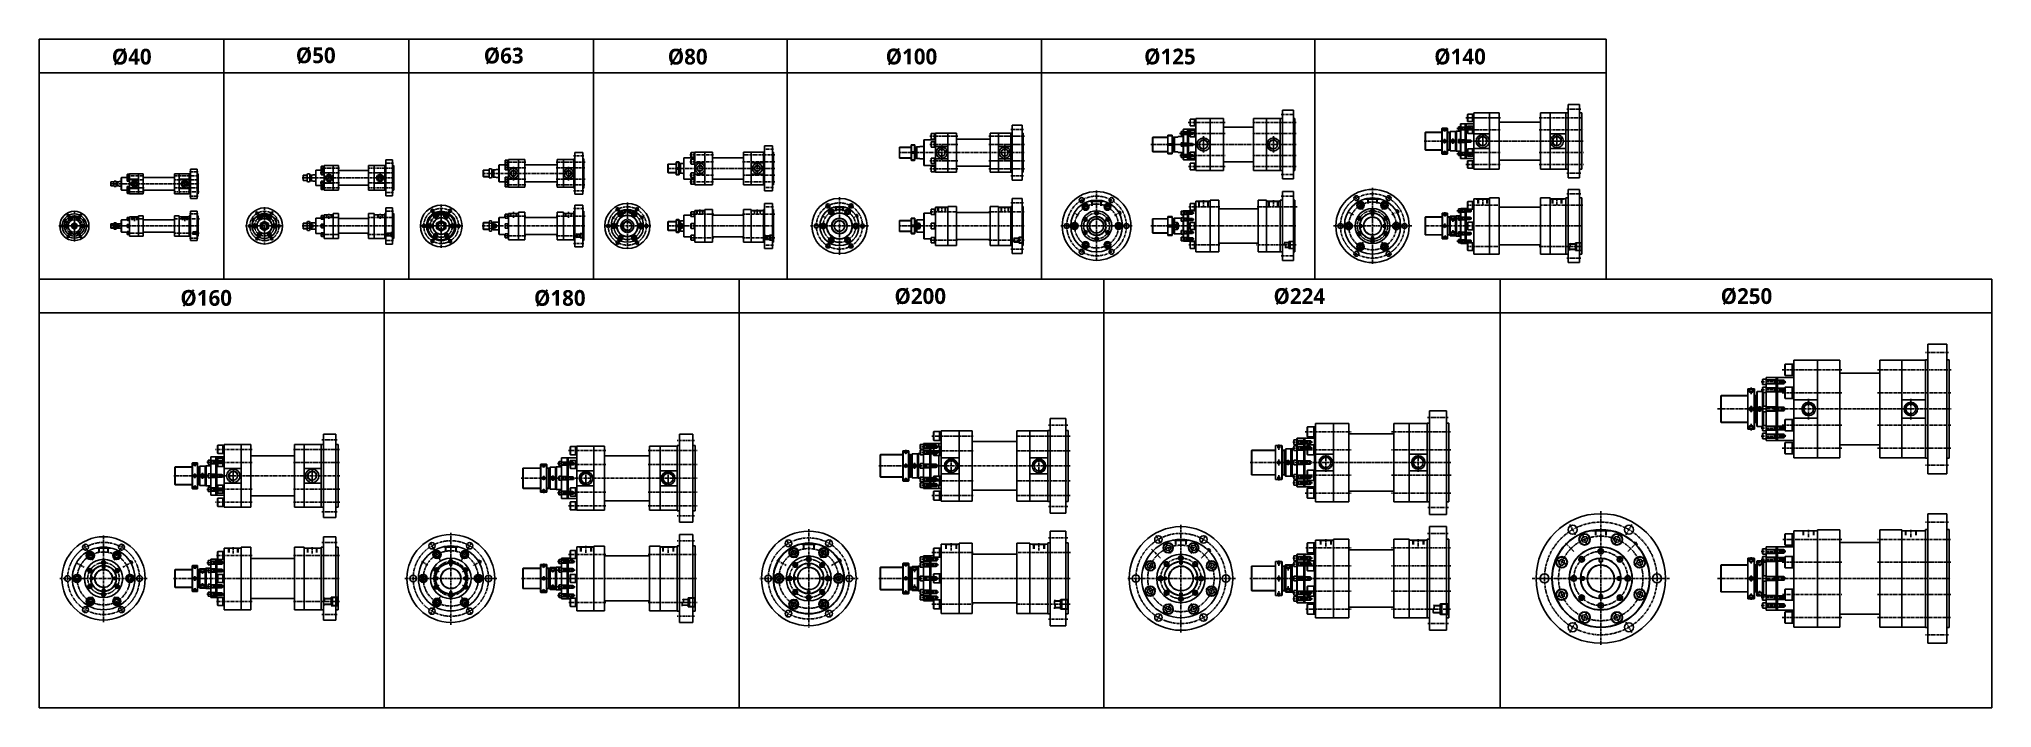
# Model space of a CAD drawing. Extents: x 0 to 8675, y 0 to 2968.
import ezdxf

# ---------------------------------------------------------------- set-up
doc = ezdxf.new("R2010")
doc.units = 0
doc.header["$LTSCALE"] = 5
doc.header["$MEASUREMENT"] = 0
doc.header["$PDMODE"] = 34
for name, pattern in [('CENTERX2', [4, 2.5, -0.5, 0.5, -0.5]), ('HIDDEN', [0.375, 0.25, -0.125]), ('HIDDENX2', [0.75, 0.5, -0.25])]:
    doc.linetypes.add(name, pattern=pattern)
doc.layers.get('0').update_dxf_attribs({"linetype": 'CONTINUOUS'})
doc.layers.get('Defpoints').update_dxf_attribs({"linetype": 'CONTINUOUS'})
for name, color, linetype in [('CEN', 1, 'CENTERX2'), ('DIM', 3, 'CONTINUOUS'), ('HID', 2, 'HIDDENX2'), ('HIDDEN', 2, 'HIDDEN'), ('ML', 3, 'CONTINUOUS'), ('테두리', 7, 'CONTINUOUS')]:
    doc.layers.add(name, color=color, linetype=linetype)
doc.styles.add('문자', font='romans.shx')

msp = doc.modelspace()

# ---------------------------------------------------------------- texts
at = {"char_height": 70, "attachment_point": 1, "style": '문자'}
for s, insert in [('{\\fMalgun Gothic|b1|i0|c129|p50;%%C40}', (323.2, 2924.9)), ('{\\fMalgun Gothic|b1|i0|c129|p50;%%C50}', (1140.7, 2930.9)), ('{\\fMalgun Gothic|b1|i0|c129|p50;%%C63}', (1975.6, 2929.7)), ('{\\fMalgun Gothic|b1|i0|c129|p50;%%C80}', (2792.9, 2924.9)), ('{\\fMalgun Gothic|b1|i0|c129|p50;%%C100}', (3760.8, 2925.5)), ('{\\fMalgun Gothic|b1|i0|c129|p50;%%C125}', (4908.8, 2925.5)), ('{\\fMalgun Gothic|b1|i0|c129|p50;%%C140}', (6197.5, 2925.5)), ('{\\fMalgun Gothic|b1|i0|c129|p50;%%C160}', (627.9, 1854.3)), ('{\\fMalgun Gothic|b1|i0|c129|p50;%%C180}', (2198.7, 1854.3)), ('{\\fMalgun Gothic|b1|i0|c129|p50;%%C200}', (3799.7, 1862.4)), ('{\\fMalgun Gothic|b1|i0|c129|p50;%%C224}', (5483.5, 1862.4)), ('{\\fMalgun Gothic|b1|i0|c129|p50;%%C250}', (7469.7, 1862.4))]:
    msp.add_mtext_dynamic_manual_height_columns(s, width=124.533, gutter_width=16, heights=[-75.6], dxfattribs=dict(at, insert=insert))

# ---------------------------------------------------------------- blocks, each defined once
blk = doc.blocks.new('A$C797528EE')
at = {"layer": 'CEN'}
blk.add_line((15.5, 0), (15.5, 21.8), dxfattribs=at)
at = {"layer": 'HID'}
for p, q in [((0, 17.5), (0, 18.5)), ((0, 17.5), (31, 17.5)), ((5, 4.5), (5, 17.5)), ((6.3, 4.5), (6.3, 17.5)), ((24.8, 4.5), (24.8, 17.5)), ((26, 4.5), (26, 17.5)), ((31, 17.5), (31, 18.5))]:
    blk.add_line(p, q, dxfattribs=at)

# ---------------------------------------------------------------- linework, layer by layer
for p, q in [((6960.8, 2967.8), (0, 2967.8)), ((0, 1902.7), (0, 2967.8)), ((821, 1902.7), (821, 2967.8)), ((1642, 1902.7), (1642, 2967.8)), ((2463, 1902.7), (2463, 2967.8)), ((3322.6, 1902.7), (3322.6, 2967.8)), ((4453, 1902.7), (4453, 2967.8)), ((6960.8, 1902.7), (6960.8, 2967.8)), ((6960.8, 2817.8), (0, 2817.8)), ((8674.5, 1902.7), (0, 1902.7)), ((0, 0), (0, 1902.7)), ((1532.4, 0), (1532.4, 1902.7)), ((3109.5, 1902.7), (3109.5, 0)), ((4729.3, 1902.7), (4729.3, 0)), ((6490.6, 931.7), (6490.6, 1902.7)), ((6490.6, 1902.7), (6490.6, 0)), ((8674.5, 1902.7), (8674.5, 0)), ((8674.5, 1752.7), (0, 1752.7))]:
    msp.add_line(p, q)
at = {"layer": 'CEN'}
for p, q in [((5517.4, 2632.5), (5577, 2632.5)), ((6338.1, 2618.3), (6491.7, 2618.3)), ((6339.1, 2618.3), (6491.7, 2618.3)), ((6663.9, 2618.3), (6858.2, 2618.3)), ((6785.9, 2657.4), (6849.1, 2657.4)), ((3956.4, 2536.4), (4080.4, 2536.4)), ((4342.5, 2536.4), (4218.5, 2536.4)), ((4377.8, 2536.4), (4218.5, 2536.4)), ((4372.5, 2566.4), (4316.2, 2566.4)), ((5065.2, 2548.8), (5268.1, 2548.8)), ((5131.2, 2549.8), (5070.6, 2549.8)), ((5104.9, 2597.5), (5268.8, 2597.5)), ((5172.6, 2536.9), (5172.6, 2463.1)), ((5583.8, 2597.5), (5387.9, 2597.5)), ((5583.8, 2548.8), (5388.6, 2548.8)), ((5482.6, 2536.9), (5482.6, 2463.1)), ((6243.5, 2575.7), (6243.5, 2556.1)), ((6243.5, 2525.4), (6243.5, 2505.1)), ((6279.9, 2527.2), (6279.9, 2502.9)), ((6364.6, 2570.7), (6298.1, 2570.7)), ((6338.1, 2565.3), (6491.7, 2565.3)), ((6412.4, 2549.7), (6412.4, 2480.6)), ((6663.9, 2565.3), (6859.2, 2565.3)), ((6742.4, 2549.7), (6742.4, 2480.6)), ((2419.2, 2449.3), (2374.1, 2449.3)), ((2995.8, 2453.8), (2891.2, 2453.8)), ((3268.2, 2453.8), (3126.3, 2453.8)), ((3262.3, 2478.8), (3219.6, 2478.8)), ((3818.8, 2463.9), (4376.3, 2463.9)), ((3956.4, 2500.2), (4080.4, 2500.2)), ((4009.5, 2432.1), (4009.5, 2496)), ((4342.5, 2500.2), (4218.5, 2500.2)), ((4377.8, 2500.2), (4218.5, 2500.2)), ((4289.5, 2432.1), (4289.5, 2496)), ((5583.8, 2500), (4938.3, 2500)), ((5067.3, 2451.3), (5268.1, 2451.3)), ((5131.2, 2450.2), (5070.6, 2450.2)), ((5583.8, 2451.3), (5388.6, 2451.3)), ((6859.3, 2514.9), (6151.8, 2514.9)), ((6225.4, 2514.9), (6260.7, 2514.9)), ((6225.4, 2514.9), (6260.7, 2514.9)), ((6243.5, 2454.2), (6243.5, 2473.7)), ((6364.6, 2459.1), (6298.1, 2459.1)), ((6338.1, 2464.5), (6491.7, 2464.5)), ((6663.9, 2464.5), (6859.9, 2464.5)), ((388.6, 2361.4), (466.4, 2361.4)), ((388.6, 2343.4), (466.4, 2343.4)), ((424.1, 2346.9), (424.1, 2302.6)), ((710.2, 2361.4), (598.1, 2361.4)), ((709.6, 2343.4), (598.1, 2343.4)), ((647.1, 2346.9), (647.1, 2302.6)), ((706.3, 2379.4), (667.6, 2379.4)), ((1168.9, 2351.7), (1578.7, 2351.7)), ((1334, 2373.7), (1249.2, 2373.7)), ((1334.1, 2395.7), (1249.6, 2395.7)), ((1287.8, 2332.5), (1287.8, 2370.7)), ((1460.4, 2395.7), (1579.1, 2395.7)), ((1460.6, 2373.7), (1579.1, 2373.7)), ((1514.8, 2332.5), (1514.8, 2370.7)), ((1574.6, 2416.7), (1536, 2416.7)), ((1969, 2371.8), (2382.1, 2371.8)), ((2162, 2421.8), (2066.8, 2421.8)), ((2162, 2396.8), (2066.8, 2396.8)), ((2162, 2346.8), (2066.8, 2346.8)), ((2107.2, 2401.4), (2107.2, 2340.4)), ((2297.4, 2421.8), (2425.5, 2421.8)), ((2297.4, 2396.8), (2424.8, 2396.8)), ((2297.4, 2346.8), (2425.1, 2346.8)), ((2352.2, 2401.4), (2352.2, 2340.4)), ((2790.2, 2393.8), (3268.4, 2393.8)), ((2995.8, 2423.8), (2891.2, 2423.8)), ((2995.8, 2363.8), (2891.2, 2363.8)), ((2935.5, 2421.6), (2935.5, 2366.7)), ((3125.3, 2423.8), (3267.9, 2423.8)), ((3126, 2363.8), (3268.2, 2363.8)), ((3190.5, 2421.6), (3190.5, 2366.7)), ((3956.4, 2427.7), (4080.4, 2427.7)), ((3956.4, 2391.4), (4080.4, 2391.4)), ((4377.2, 2427.7), (4218.5, 2427.7)), ((4342.5, 2427.7), (4218.5, 2427.7)), ((4377.2, 2391.4), (4218.5, 2391.4)), ((4342.5, 2391.4), (4218.5, 2391.4)), ((4372.5, 2361.4), (4316.2, 2361.4)), ((5106.3, 2402.5), (5268.8, 2402.5)), ((5583.8, 2402.5), (5388.6, 2402.5)), ((5517.4, 2367.5), (5577, 2367.5)), ((6338.1, 2411.5), (6491.7, 2411.5)), ((6663.9, 2411.5), (6860.3, 2411.5)), ((6785.9, 2372.4), (6849.1, 2372.4)), ((315.5, 2325.4), (711, 2325.4)), ((389.5, 2307.4), (466.4, 2307.4)), ((389.5, 2289.4), (466.4, 2289.4)), ((710, 2307.4), (598.1, 2307.4)), ((711.2, 2289.4), (598.1, 2289.4)), ((706.3, 2271.4), (667.6, 2271.4)), ((1334, 2329.7), (1249.2, 2329.7)), ((1334.1, 2307.7), (1249.6, 2307.7)), ((1460.4, 2307.7), (1579.1, 2307.7)), ((1460.6, 2329.7), (1579.1, 2329.7)), ((1574.6, 2286.7), (1536, 2286.7)), ((2162, 2321.8), (2066.8, 2321.8)), ((2297.4, 2321.8), (2424.6, 2321.8)), ((2419.2, 2294.3), (2374.1, 2294.3)), ((2995.8, 2333.8), (2891.2, 2333.8)), ((3267.6, 2333.8), (3125.5, 2333.8)), ((3262.3, 2308.8), (3219.6, 2308.8)), ((3555.3, 2266.3), (3555.3, 2010.1)), ((4638.1, 2241.1), (4624.1, 2265.4)), ((4697.4, 2296.4), (4697.4, 1981.4)), ((4756.6, 2241.1), (4770.6, 2265.4)), ((5517.4, 2271), (5577, 2271)), ((5844.7, 2274.1), (5858.7, 2249.8)), ((5923, 2308.4), (5923, 1969.2)), ((6001.2, 2274.1), (5987.2, 2249.8)), ((6412.4, 2231.9), (6412.4, 2261.4)), ((6742.4, 2231.9), (6742.4, 2261.4)), ((6785.9, 2281), (6849.1, 2281)), ((126, 2191.8), (133.5, 2178.8)), ((143.4, 2161.6), (134.1, 2177.8)), ((156.8, 2206.3), (156.8, 2069.7)), ((156.8, 2160), (156.8, 2181.9)), ((170.1, 2161.6), (179.4, 2177.8)), ((187.5, 2191.8), (180, 2178.8)), ((389.4, 2169.7), (465.3, 2169.7)), ((424.1, 2160), (424.1, 2181.9)), ((712, 2169.7), (599, 2169.7)), ((647.1, 2160), (647.1, 2181.9)), ((706.3, 2192.5), (667.6, 2192.5)), ((964.3, 2202.2), (972.8, 2187.4)), ((973.6, 2186.1), (984.6, 2167.1)), ((1001.1, 2222), (1001.1, 2056.2)), ((1028.6, 2186.1), (1017.6, 2167.1)), ((1037.8, 2202.2), (1029.3, 2187.4)), ((1249.9, 2176.6), (1333.5, 2176.6)), ((1460.2, 2176.6), (1577.6, 2176.6)), ((1574.6, 2203.5), (1536, 2203.5)), ((1752.5, 2197), (1742.5, 2214.3)), ((1755.5, 2191.9), (1767.1, 2171.7)), ((1786.3, 2233.9), (1786.3, 2041.2)), ((1786.3, 2174.7), (1786.3, 2201)), ((1817.1, 2191.9), (1805.5, 2171.7)), ((1820, 2197), (1830, 2214.3)), ((2065.6, 2181.8), (2162.9, 2181.8)), ((2107.2, 2174.7), (2107.2, 2201)), ((2297.4, 2181.8), (2426.2, 2181.8)), ((2352.2, 2174.7), (2352.2, 2201)), ((2419.2, 2216), (2374.1, 2216)), ((2565.6, 2220.8), (2575.6, 2203.5)), ((2576.1, 2202.7), (2590.2, 2178.3)), ((2613.1, 2242.4), (2613.1, 2037.1)), ((2650.2, 2202.7), (2636.1, 2178.3)), ((2660.6, 2220.8), (2650.6, 2203.5)), ((2892.3, 2190.5), (2997.7, 2190.5)), ((2892.8, 2190.5), (2997.7, 2190.5)), ((2935.5, 2188.2), (2935.5, 2211)), ((3124.6, 2190.5), (3268.1, 2190.5)), ((3190.5, 2188.2), (3190.5, 2211)), ((3262.3, 2223.5), (3219.6, 2223.5)), ((3488.4, 2177.1), (3476, 2184.3)), ((3498, 2237.7), (3510, 2216.9)), ((3510.4, 2216.2), (3527.6, 2186.4)), ((3555.3, 2198.9), (3555.3, 2223.5)), ((3600.1, 2216.2), (3582.9, 2186.4)), ((3612.5, 2237.7), (3600.5, 2216.9)), ((3637, 2185.7), (3622.8, 2177.5)), ((3958.9, 2201.3), (4080.1, 2201.3)), ((4009.5, 2198.9), (4009.5, 2223.5)), ((4375.9, 2201.3), (4218.5, 2201.3)), ((4289.5, 2198.9), (4289.5, 2223.5)), ((4372.5, 2241), (4316.2, 2241)), ((4617.5, 2184.6), (4595.5, 2197.3)), ((4637.4, 2173.2), (4657.8, 2161.4)), ((4657.5, 2207.6), (4639.8, 2238.3)), ((4757.4, 2173.2), (4737, 2161.4)), ((4737.3, 2207.6), (4755, 2238.3)), ((4777, 2184.5), (4807.1, 2201.9)), ((5131.2, 2196), (5070.6, 2196)), ((5106.9, 2223), (5246.5, 2223)), ((5106.9, 2223), (5246.5, 2223)), ((5172.6, 2221.8), (5172.6, 2253.5)), ((5587.9, 2223), (5407.9, 2223)), ((5482.6, 2221.8), (5482.6, 2253.5)), ((5838.1, 2187.5), (5811.6, 2202.8)), ((5854.3, 2178.2), (5874.7, 2166.4)), ((5858.8, 2249.7), (5881.2, 2210.9)), ((5923, 2197.8), (5923, 2179.7)), ((5987.2, 2249.7), (5964.8, 2210.9)), ((5991.7, 2178.2), (5971.2, 2166.4)), ((6009.1, 2188.2), (6040.2, 2206.2)), ((6244.5, 2199.3), (6244.5, 2179.7)), ((6279.9, 2157), (6279.9, 2184.4)), ((6364.6, 2206), (6298.1, 2206)), ((6364.6, 2172.3), (6298.1, 2172.3)), ((6342.1, 2230.3), (6489.1, 2230.3)), ((6665.6, 2230.3), (6857.1, 2230.3)), ((224.1, 2138.5), (88.3, 2138.5)), ((129.8, 2154.1), (110, 2165.5)), ((126, 2085.3), (133.5, 2098.2)), ((143.4, 2115.4), (134.1, 2099.3)), ((170.1, 2115.4), (179.4, 2099.3)), ((187.5, 2085.3), (180, 2098.2)), ((315.5, 2138.5), (710.6, 2138.5)), ((389.7, 2107.3), (465.6, 2107.3)), ((711, 2107.3), (599, 2107.3)), ((706.3, 2084.5), (667.6, 2084.5)), ((1084.6, 2138.5), (917.5, 2138.5)), ((964.3, 2074.9), (972.8, 2089.6)), ((973.6, 2090.9), (984.6, 2109.9)), ((1028.6, 2090.9), (1017.6, 2109.9)), ((1037.8, 2074.9), (1029.3, 2089.6)), ((1168.9, 2138.5), (1578.1, 2138.5)), ((1249.9, 2100.4), (1333.5, 2100.4)), ((1459, 2100.4), (1577.8, 2100.4)), ((1881.8, 2138.5), (1692.4, 2138.5)), ((1755.5, 2085.1), (1767.1, 2105.3)), ((1817.1, 2085.1), (1805.5, 2105.3)), ((1967.6, 2138.5), (2424.4, 2138.5)), ((2065.6, 2095.2), (2162.9, 2095.2)), ((2297.4, 2095.2), (2422.9, 2095.2)), ((2717.3, 2138.5), (2510.1, 2138.5)), ((2576.1, 2074.4), (2590.2, 2098.8)), ((2650.2, 2074.4), (2636.1, 2098.8)), ((2790.3, 2138.5), (3265.5, 2138.5)), ((2892.8, 2086.6), (2997.7, 2086.6)), ((3124.6, 2086.6), (3268.9, 2086.6)), ((3426.7, 2138.5), (3685, 2138.5)), ((3510.4, 2060.9), (3527.6, 2090.6)), ((3600.1, 2060.9), (3582.9, 2090.6)), ((3818.8, 2138.5), (4376.3, 2138.5)), ((4855.1, 2138.5), (4539.2, 2138.5)), ((4637.4, 2103.9), (4657.8, 2115.7)), ((4757.4, 2103.9), (4737, 2115.7)), ((5582.5, 2138.5), (4938.3, 2138.5)), ((5131.2, 2167.3), (5070.6, 2167.3)), ((5131.2, 2109.8), (5070.6, 2109.8)), ((6097, 2138.5), (5749.6, 2138.5)), ((5854.3, 2098.9), (5874.7, 2110.7)), ((5863.7, 2138.5), (5881.8, 2138.5)), ((5923, 2079.3), (5923, 2097.3)), ((5982.2, 2138.5), (5964.2, 2138.5)), ((5991.7, 2098.9), (5971.2, 2110.7)), ((6856.1, 2138.5), (6154.1, 2138.5)), ((6244.5, 2149), (6244.5, 2128.8)), ((6244.5, 2077.8), (6244.5, 2097.3)), ((6279.9, 2120.1), (6279.9, 2092.6)), ((6364.6, 2104.8), (6298.1, 2104.8)), ((1574.6, 2073.5), (1536, 2073.5)), ((1752.5, 2080.1), (1742.5, 2062.7)), ((1820, 2080.1), (1830, 2062.7)), ((2419.2, 2061), (2374.1, 2061)), ((2565.6, 2056.2), (2575.6, 2073.6)), ((2660.6, 2056.2), (2650.6, 2073.6)), ((3262.3, 2053.5), (3219.6, 2053.5)), ((3498, 2039.4), (3510, 2060.1)), ((3612.5, 2039.4), (3600.5, 2060.1)), ((3958.7, 2075.7), (4080.1, 2075.7)), ((4375.7, 2075.7), (4218.5, 2075.7)), ((4372.5, 2036), (4316.2, 2036)), ((4638.1, 2035.9), (4624.1, 2011.6)), ((4657.5, 2069.4), (4639.8, 2038.7)), ((4737.3, 2069.4), (4755, 2038.7)), ((4756.6, 2035.9), (4770.6, 2011.6)), ((5131.2, 2081), (5070.6, 2081)), ((5106.9, 2054.1), (5246.5, 2054.1)), ((5106.9, 2054.1), (5246.5, 2054.1)), ((5584, 2054.1), (5407.9, 2054.1)), ((5517.4, 2006), (5577, 2006)), ((5844.7, 2003), (5858.7, 2027.2)), ((5858.8, 2027.3), (5881.2, 2066.1)), ((5987.2, 2027.3), (5964.8, 2066.1)), ((6001.2, 2003), (5987.2, 2027.2)), ((6364.6, 2071), (6298.1, 2071)), ((6342.1, 2046.7), (6489.1, 2046.7)), ((6663.6, 2046.7), (6857.6, 2046.7)), ((6785.9, 1996), (6849.1, 1996)), ((8482.2, 1576.4), (8380.1, 1576.4)), ((7743.2, 1499.6), (8008.3, 1499.6)), ((8493.4, 1499.6), (8166.1, 1499.6)), ((8389.2, 1543.9), (8379.2, 1543.9)), ((7604.6, 1421.2), (7604.6, 1392.8)), ((7648.8, 1446.4), (7713.5, 1446.4)), ((7648.8, 1446.4), (7759.4, 1446.4)), ((7648.8, 1411.2), (7713.5, 1411.2)), ((7648.8, 1411.2), (7759.4, 1411.2)), ((7743.2, 1398.1), (8008.3, 1398.1)), ((8492.6, 1398.1), (8166.1, 1398.1)), ((7455.4, 1326.4), (8494.3, 1326.4)), ((7604.6, 1339.8), (7604.6, 1312.9)), ((7642.7, 1338.8), (7642.7, 1313.9)), ((7860.2, 1279.7), (7860.2, 1373.6)), ((8314.2, 1279.7), (8314.2, 1373.6)), ((4569, 1253.9), (4484, 1253.9)), ((5624.6, 1225), (5828.9, 1225)), ((6269.8, 1225), (6008, 1225)), ((6259.4, 1288.7), (6166, 1288.7)), ((7604.6, 1231.5), (7604.6, 1259.9)), ((7648.8, 1241.5), (7713.5, 1241.5)), ((7648.8, 1241.5), (7759.4, 1241.5)), ((7743.2, 1254.6), (8008.3, 1254.6)), ((8492.6, 1254.6), (8166.1, 1254.6)), ((945.9, 1147.2), (783.1, 1147.2)), ((1335, 1147.2), (1130.1, 1147.2)), ((1255.6, 1189.7), (1324.6, 1189.7)), ((2517.5, 1141.6), (2351.5, 1141.6)), ((2706.1, 1141.6), (2922.6, 1141.6)), ((2912.1, 1186.6), (2834.8, 1186.6)), ((3850.2, 1144.7), (3850.2, 1125.1)), ((3995, 1158.9), (3910.9, 1158.9)), ((3995, 1134), (3910.9, 1134)), ((3965.2, 1206.1), (4148.5, 1206.1)), ((3965.7, 1140.2), (4148.5, 1140.2)), ((4579.7, 1206.1), (4339.5, 1206.1)), ((4579.7, 1140.2), (4339.5, 1140.2)), ((5506.8, 1168.6), (5506.8, 1145.4)), ((5656, 1178.7), (5569.8, 1178.7)), ((5656, 1152.4), (5569.8, 1152.4)), ((5624.6, 1145.2), (5828.9, 1145.2)), ((5715.5, 1128.9), (5715.5, 1047.4)), ((6270.8, 1145.2), (6008, 1145.2)), ((6126.5, 1128.9), (6126.5, 1047.4)), ((7648.8, 1206.4), (7713.5, 1206.4)), ((7648.8, 1206.4), (7713.5, 1206.4)), ((7648.8, 1206.4), (7759.4, 1206.4)), ((7648.8, 1206.4), (7759.4, 1206.4)), ((7743.2, 1153.1), (8008.3, 1153.1)), ((8491.8, 1153.1), (8166.1, 1153.1)), ((692.1, 1090.5), (692.1, 1070.9)), ((692.1, 1090.5), (692.1, 1070.9)), ((725.4, 1042.7), (725.4, 1016.8)), ((822.4, 1090.4), (745.3, 1090.4)), ((945.9, 1088.5), (784.1, 1088.5)), ((862.9, 994.6), (862.9, 1064.1)), ((1335, 1088.5), (1130.1, 1088.5)), ((1212.9, 994.6), (1212.9, 1064.1)), ((2241.5, 1084.9), (2241.5, 1065.3)), ((2380.8, 1084), (2303.6, 1084)), ((2517.5, 1080.4), (2354, 1080.4)), ((2429.3, 1053.2), (2429.3, 985)), ((2706.1, 1080.4), (2922.6, 1080.4)), ((2794.3, 1053.2), (2794.3, 985)), ((3730.7, 1073.9), (4580.1, 1073.9)), ((3850.2, 1084.4), (3850.2, 1064.2)), ((3889, 1060.5), (3889, 1087.3)), ((4051.5, 1108.1), (4051.5, 1039.8)), ((4441.5, 1108.1), (4441.5, 1039.8)), ((5379.7, 1088.7), (5527.4, 1088.7)), ((5379.7, 1088.7), (6271.5, 1088.7)), ((5506.8, 1102.2), (5506.8, 1075.2)), ((5548, 1100.8), (5548, 1076.6)), ((8482.2, 1076.4), (8380.1, 1076.4)), ((1336, 1029.7), (597.4, 1029.7)), ((674, 1029.7), (709.2, 1029.7)), ((674, 1029.7), (709.2, 1029.7)), ((674, 1029.7), (709.2, 1029.7)), ((674, 1029.7), (709.2, 1029.7)), ((692.1, 1040.3), (692.1, 1020)), ((692.1, 1019.2), (692.1, 1039.5)), ((692.1, 969), (692.1, 988.6)), ((692.1, 969), (692.1, 988.6)), ((822.4, 969.1), (745.3, 969.1)), ((945.9, 971), (782.8, 971)), ((1335.5, 971), (1130.1, 971)), ((2141.3, 1019.1), (2923.7, 1019.1)), ((2241.5, 1029.6), (2241.5, 1009.4)), ((2241.5, 953.4), (2241.5, 972.9)), ((2281.8, 1007.7), (2281.8, 1031.2)), ((2380.8, 954.2), (2303.6, 954.2)), ((2517.5, 957.9), (2354, 957.9)), ((2706.1, 957.9), (2922.6, 957.9)), ((3850.2, 1003.2), (3850.2, 1022.7)), ((3995, 1013.8), (3910.9, 1013.8)), ((3995, 988.9), (3910.9, 988.9)), ((3965.7, 1007.7), (4148.5, 1007.7)), ((4580.6, 1007.7), (4339.5, 1007.7)), ((5506.8, 1008.9), (5506.8, 1032.1)), ((5656, 1025.1), (5569.8, 1025.1)), ((5656, 998.7), (5569.8, 998.7)), ((5624.6, 1032.3), (5828.9, 1032.3)), ((6273, 1032.3), (6008, 1032.3)), ((945.9, 912.2), (783.1, 912.2)), ((1335.5, 912.2), (1130.1, 912.2)), ((1255.6, 869.7), (1324.6, 869.7)), ((2517.5, 896.6), (2351.5, 896.6)), ((2706.1, 896.6), (2922.6, 896.6)), ((3965.2, 941.8), (4148.5, 941.8)), ((4579.8, 941.8), (4339.5, 941.8)), ((4569, 893.9), (4484, 893.9)), ((5624.6, 952.5), (5828.9, 952.5)), ((6270.8, 952.5), (6008, 952.5)), ((6261.1, 888.7), (6166.9, 888.7)), ((6937, 872.5), (6937, 278.9)), ((2912.1, 851.6), (2834.8, 851.6)), ((3418.8, 793.2), (3418.8, 356.2)), ((5072, 812.2), (5072, 334.8)), ((6799, 813.4), (6825, 768.3)), ((7075, 813.4), (7049, 768.3)), ((7860.2, 758.3), (7860.2, 790.4)), ((8314.2, 758.3), (8314.2, 790.4)), ((8482.2, 824.4), (8380.1, 824.4)), ((198.5, 726.8), (214.5, 699.1)), ((239.5, 655.8), (216, 696.4)), ((286.5, 764.5), (286.5, 380.9)), ((286.5, 684.8), (286.5, 712.6)), ((333.5, 655.8), (357, 696.4)), ((374.5, 726.8), (358.5, 699.1)), ((862.9, 684.8), (862.9, 712.6)), ((1212.9, 684.8), (1212.9, 712.6)), ((1255.6, 734.4), (1324.6, 734.4)), ((1736.7, 734.1), (1753.7, 704.7)), ((1753.7, 704.7), (1781.7, 656.2)), ((1829, 777.2), (1829, 369.3)), ((1904.2, 704.7), (1876.2, 656.2)), ((1921.2, 734.1), (1904.2, 704.7)), ((2429.3, 687.6), (2429.3, 719.7)), ((2794.3, 687.6), (2794.3, 717.2)), ((2912.1, 741.9), (2834.8, 741.9)), ((3337.8, 714.6), (3319.8, 745.8)), ((3366, 665.9), (3339.2, 712.3)), ((3471.7, 665.9), (3498.5, 712.3)), ((3499.8, 714.6), (3517.8, 745.8)), ((4051.5, 698.3), (4051.5, 730.4)), ((4441.5, 698.3), (4441.5, 730.4)), ((4569, 754.4), (4484, 754.4)), ((4941.3, 705), (4981.5, 664.8)), ((4962.2, 764.4), (4981.7, 730.7)), ((5026, 685.3), (5005.4, 735.1)), ((5072, 716.3), (5072, 748.4)), ((5117.9, 685.3), (5138.6, 735.1)), ((5181.7, 764.4), (5162.2, 730.7)), ((5202.6, 705), (5162.5, 664.8)), ((5626.7, 710.6), (5828.9, 710.6)), ((5626.7, 710.6), (5828.9, 710.6)), ((5715.5, 716.3), (5715.5, 748.4)), ((6270.2, 710.6), (6008, 710.6)), ((6126.5, 716.3), (6126.5, 748.4)), ((6259.4, 774.4), (6166, 774.4)), ((6780.3, 731), (6816.8, 694.5)), ((6875.9, 721.7), (6854.3, 773.9)), ((6998, 721.7), (7019.6, 773.9)), ((7097.3, 734.7), (7057.2, 694.5)), ((7097.3, 734.7), (7083.3, 720.7)), ((7648.8, 694.4), (7714.7, 694.4)), ((7648.8, 694.4), (7759.4, 694.4)), ((7745.2, 747.6), (8008.3, 747.6)), ((8490.5, 747.6), (8166.1, 747.6)), ((162.9, 645.7), (200.8, 623.8)), ((213.8, 616.3), (237.9, 602.4)), ((286.5, 633.6), (286.5, 615.5)), ((359.1, 616.3), (335.1, 602.4)), ((416.3, 649.3), (372.2, 623.8)), ((692.1, 635.1), (692.1, 615.5)), ((692.1, 635.1), (692.1, 615.5)), ((725.4, 595.8), (725.4, 620.4)), ((822.4, 644.4), (745.3, 644.4)), ((822.4, 609.4), (745.3, 609.4)), ((945.9, 676.1), (788.4, 676.1)), ((1129.9, 676.1), (1333.8, 676.1)), ((1699.2, 649.3), (1729.3, 631.9)), ((1750.9, 619.4), (1777.2, 604.3)), ((1907.1, 619.4), (1880.8, 604.3)), ((1965.1, 652.9), (1928.7, 631.9)), ((2241.5, 640.1), (2241.5, 620.5)), ((2281.8, 601.6), (2281.8, 625.1)), ((2380.8, 649.4), (2303.6, 649.4)), ((2380.8, 611.9), (2303.6, 611.9)), ((2517.5, 680.4), (2351.3, 680.4)), ((2706.1, 680.4), (2921.1, 680.4)), ((3277.5, 655.9), (3318.3, 632.4)), ((3347.8, 645.3), (3369.6, 623.6)), ((3418.8, 674.7), (3418.8, 644)), ((3489.8, 645.3), (3468.1, 623.6)), ((3563.3, 657.7), (3519.4, 632.4)), ((3850.2, 645.1), (3850.2, 625.5)), ((3889, 601.7), (3889, 630.4)), ((3995, 659.4), (3910.9, 659.4)), ((3995, 634.5), (3910.9, 634.5)), ((3966, 689.1), (4148.5, 689.1)), ((4581.1, 689.1), (4339.5, 689.1)), ((4961, 620.3), (4911.2, 640.9)), ((4998.2, 648.1), (5018.5, 627.8)), ((5072, 678.7), (5072, 650)), ((5145.8, 648.1), (5125.5, 627.8)), ((5182.9, 620.3), (5232.7, 640.9)), ((5506.8, 654.2), (5506.8, 631)), ((5548, 609.2), (5548, 637.9)), ((5656, 664.4), (5569.8, 664.4)), ((5656, 638), (5569.8, 638)), ((5626.7, 630.8), (5828.9, 630.8)), ((6270.3, 630.8), (6008, 630.8)), ((6789.6, 635.4), (6737.4, 657)), ((6840.2, 671.1), (6864, 647.3)), ((7033.7, 671.1), (7009.9, 647.3)), ((7084.3, 635.4), (7136.5, 657)), ((7604.6, 669.2), (7604.6, 640.8)), ((7642.7, 629), (7642.7, 655)), ((7648.8, 659.2), (7714.7, 659.2)), ((7648.8, 659.2), (7759.4, 659.2)), ((7743.3, 646.1), (8008.3, 646.1)), ((8491.5, 646.1), (8166.1, 646.1)), ((479.5, 574.4), (91.8, 574.4)), ((213.8, 532.4), (237.9, 546.3)), ((227.3, 574.4), (245.3, 574.4)), ((286.5, 515.1), (286.5, 533.2)), ((345.7, 574.4), (327.7, 574.4)), ((359.1, 532.4), (335.1, 546.3)), ((1333.2, 574.4), (597.4, 574.4)), ((674, 574.4), (709.2, 574.4)), ((674, 574.4), (709.2, 574.4)), ((674, 574.4), (709.2, 574.4)), ((674, 574.4), (709.2, 574.4)), ((692.1, 584.9), (692.1, 564.6)), ((692.1, 563.8), (692.1, 584.1)), ((692.1, 513.6), (692.1, 533.2)), ((692.1, 513.6), (692.1, 533.2)), ((725.4, 552.9), (725.4, 528.3)), ((822.4, 539.4), (745.3, 539.4)), ((2033.2, 574.4), (1624.6, 574.4)), ((1750.9, 529.3), (1777.2, 544.4)), ((1907.1, 529.3), (1880.8, 544.4)), ((2920.9, 574.4), (2141.1, 574.4)), ((2241.5, 584.9), (2241.5, 564.6)), ((2241.5, 508.6), (2241.5, 528.2)), ((2281.8, 547.1), (2281.8, 523.6)), ((2380.8, 536.9), (2303.6, 536.9)), ((3638.6, 574.4), (3198.6, 574.4)), ((3318.4, 574.4), (3349.2, 574.4)), ((3347.8, 503.4), (3369.6, 525.1)), ((3489.8, 503.4), (3468.1, 525.1)), ((3519.2, 574.4), (3488.4, 574.4)), ((3730.7, 574.4), (4580.3, 574.4)), ((3850.2, 584.9), (3850.2, 564.6)), ((3850.2, 503.6), (3850.2, 523.2)), ((3889, 547), (3889, 518.3)), ((5313.9, 574.4), (4835.9, 574.4)), ((4961, 528.4), (4911.2, 507.8)), ((4967.6, 574.4), (4996.3, 574.4)), ((4998.2, 500.6), (5018.5, 520.9)), ((5145.8, 500.6), (5125.5, 520.9)), ((5176.3, 574.4), (5147.6, 574.4)), ((5182.9, 528.4), (5232.7, 507.8)), ((6270.3, 574.4), (5378.3, 574.4)), ((5486.2, 574.4), (5527.4, 574.4)), ((5486.2, 574.4), (5527.4, 574.4)), ((5506.8, 587.8), (5506.8, 560.9)), ((5548, 539.5), (5548, 510.8)), ((6632.1, 574.4), (7241.8, 574.4)), ((6661, 574.4), (6713, 574.4)), ((7213, 574.4), (7161, 574.4)), ((7455.4, 574.4), (8490.9, 574.4)), ((7604.6, 587.8), (7604.6, 560.9)), ((198.5, 421.9), (214.5, 449.6)), ((239.5, 492.9), (216, 452.3)), ((333.5, 492.9), (357, 452.3)), ((374.5, 421.9), (358.5, 449.6)), ((822.4, 504.4), (745.3, 504.4)), ((945.9, 472.6), (788.4, 472.6)), ((1129.9, 472.6), (1334.4, 472.6)), ((1736.7, 414.6), (1753.7, 444)), ((1753.7, 444), (1781.7, 492.5)), ((1904.2, 444), (1876.2, 492.5)), ((1921.2, 414.6), (1904.2, 444)), ((2380.8, 499.4), (2303.6, 499.4)), ((2517.5, 468.3), (2352.9, 468.3)), ((2706.1, 468.3), (2923, 468.3)), ((3337.8, 434.1), (3319.8, 402.9)), ((3366, 482.8), (3339.2, 436.4)), ((3418.8, 474), (3418.8, 504.7)), ((3471.7, 482.8), (3498.5, 436.4)), ((3499.8, 434.1), (3517.8, 402.9)), ((3995, 514.2), (3910.9, 514.2)), ((3995, 489.4), (3910.9, 489.4)), ((3966.1, 459.6), (4148.5, 459.6)), ((4580.2, 459.6), (4339.5, 459.6)), ((5026, 463.4), (5005.4, 413.6)), ((5072, 470), (5072, 498.7)), ((5117.9, 463.4), (5138.6, 413.6)), ((5506.8, 494.5), (5506.8, 517.7)), ((5656, 510.7), (5569.8, 510.7)), ((5656, 484.4), (5569.8, 484.4)), ((5626.7, 517.9), (5828.9, 517.9)), ((5626.7, 438.1), (5828.9, 438.1)), ((6270.5, 517.9), (6008, 517.9)), ((6269.6, 438.1), (6008, 438.1)), ((6789.6, 513.3), (6737.4, 491.7)), ((6840.2, 477.6), (6864, 501.4)), ((7033.7, 477.6), (7009.9, 501.4)), ((7084.3, 513.3), (7136.5, 491.7)), ((7604.6, 479.5), (7604.6, 507.9)), ((7642.7, 519.7), (7642.7, 493.7)), ((7648.8, 489.5), (7714.7, 489.5)), ((7648.8, 489.5), (7759.4, 489.5)), ((7648.8, 454.4), (7714.7, 454.4)), ((7648.8, 454.4), (7714.7, 454.4)), ((7648.8, 454.4), (7759.4, 454.4)), ((7648.8, 454.4), (7759.4, 454.4)), ((7744.2, 502.6), (8008.3, 502.6)), ((8491.8, 502.6), (8166.1, 502.6)), ((1255.6, 414.4), (1324.6, 414.4)), ((2912.1, 406.9), (2834.8, 406.9)), ((4569, 394.4), (4484, 394.4)), ((4962.2, 384.3), (4981.7, 418)), ((5181.7, 384.3), (5162.2, 418)), ((6261.1, 374.4), (6166.9, 374.4)), ((6799, 335.3), (6825, 380.4)), ((6875.9, 427), (6854.3, 374.8)), ((6998, 427), (7019.6, 374.8)), ((7075, 335.3), (7049, 380.4)), ((7743.3, 401.1), (8008.3, 401.1)), ((8490.3, 401.1), (8166.1, 401.1)), ((8389.2, 356.9), (8379.2, 356.9)), ((8482.2, 324.4), (8380.1, 324.4))]:
    msp.add_line(p, q, dxfattribs=at)
at = {"layer": 'CEN', "color": 1}
for p, q in [((945.4, 2170.7), (965.4, 2159.1)), ((1056.7, 2170.7), (1036.7, 2159.1)), ((1726.2, 2173.2), (1748.2, 2160.5)), ((1847.2, 2173.7), (1827.2, 2162.1)), ((2545.6, 2177.5), (2565.6, 2166)), ((2683.9, 2179.4), (2663.9, 2167.9)), ((203.8, 2165.7), (183.8, 2154.1))]:
    msp.add_line(p, q, dxfattribs=at)
at = {"layer": 'CEN'}
for centre, radius in [((4697.4, 2138.5), 132.5), ((5923, 2138.5), 142.5), ((156.8, 2138.5), 36), ((1001.1, 2138.5), 65), ((1001.1, 2138.5), 44), ((1786.3, 2138.5), 77.5), ((1786.3, 2138.5), 50), ((2613.1, 2138.5), 85), ((2613.1, 2138.5), 60), ((3555.3, 2138.5), 102.5), ((3555.3, 2138.5), 72.5), ((4697.4, 2138.5), 97.5), ((4697.4, 2138.5), 57.5), ((5923, 2138.5), 106), ((5923, 2138.5), 67.5), ((6937, 574.4), 250), ((286.5, 574.4), 160), ((1829, 574.4), 167.5), ((1829, 574.4), 122.5), ((3418.8, 574.4), 180), ((3418.8, 574.4), 132.5), ((5072, 574.4), 200), ((5072, 574.4), 147.5), ((6937, 574.4), 187.5), ((6937, 574.4), 120), ((286.5, 574.4), 117.5), ((286.5, 574.4), 70), ((1829, 574.4), 75), ((3418.8, 574.4), 85), ((5072, 574.4), 90)]:
    msp.add_circle(centre, radius, dxfattribs=at)
at = {"layer": 'Defpoints', "color": 0, "linetype": 'ByBlock'}
for p in [(6852.4, 2639.9), (2419.7, 2436.8), (3263, 2466.3), (667.1, 2370.4), (672.1, 2390.4), (707.1, 2370.4), (1575.3, 2406.7), (6852.4, 2389.9), (707.1, 2280.4), (1575.3, 2296.7), (2419.7, 2306.8), (3263, 2321.3), (6852.4, 2263.5), (177.4, 2178.5), (667.1, 2183.5), (672.1, 2203.5), (707.1, 2183.5), (1575.3, 2193.5), (2419.7, 2203.5), (3263, 2211), (5083.6, 2206), (5577.6, 2253.5), (6315.4, 2216), (6315.4, 2216), (348.1, 2129.5), (707.1, 2093.5), (1207.8, 2125.7), (1575.3, 2083.5), (2017.7, 2122), (2848, 2117), (5040.6, 2105.5), (6267.4, 2096.5), (2419.7, 2073.5), (3263, 2066), (5083.6, 2071), (5577.6, 2023.5), (6315.4, 2061), (6315.4, 2061), (6852.4, 2013.5), (8484.2, 791.9), (1327.9, 713.4), (2914.3, 719.4), (4571.5, 731.9), (6261.5, 749.4), (7672.2, 714.4), (7672.2, 714.4), (7672.2, 714.4), (762.9, 659.4), (762.9, 659.4), (2321.3, 664.4), (3928.5, 674.4), (5589, 681.9), (5589, 681.9), (712.9, 532.4), (3876.5, 523.4), (762.9, 489.4), (762.9, 489.4), (1327.9, 435.4), (2321.3, 484.4), (3928.5, 474.4), (5535.5, 515.9), (5589, 466.9), (5589, 466.9), (7630.2, 497.9), (7672.2, 434.4), (7672.2, 434.4), (7672.2, 434.4), (2914.3, 429.4), (4571.5, 416.9), (6261.5, 399.4), (8484.2, 356.9)]:
    msp.add_point(p, dxfattribs=at)
at = {"layer": 'DIM'}
msp.add_line((1205.8, 2340.4), (1206.9, 2339.7), dxfattribs=at)
for points in [[(1546.2, 2093.4), (1545.2, 2098), (1546.6, 2102.8), (1545.8, 2107.5)], [(2386.3, 2104.4), (2388.9, 2097.9), (2386.9, 2091.4), (2388.7, 2085.4)], [(5535.6, 2067.6), (5532.5, 2061.1), (5536.6, 2048.6), (5536.1, 2040.6)], [(1267.1, 455.1), (1263.5, 465.3), (1267.7, 479.4), (1265.6, 490)], [(4509.8, 440.2), (4512.9, 453.3), (4509.9, 467), (4512.4, 478.9)]]:
    msp.add_spline(points, degree=3, dxfattribs=at)
for points, knots in [([(4328.7, 2086), (4330.2, 2084.4), (4333.8, 2079.6), (4328.1, 2071.4), (4331, 2066.3), (4332, 2064.6)], [1.8395, 1.8395, 1.8395, 1.8395, 8.088326, 19.119639, 24.816075, 24.816075, 24.816075, 24.816075]), ([(6797.7, 2061.9), (6799.5, 2059), (6803.6, 2051.7), (6796.4, 2040.6), (6799.2, 2033.1), (6800.5, 2030.2)], [1.096526, 1.096526, 1.096526, 1.096526, 10.64695, 25.138765, 34.236691, 34.236691, 34.236691, 34.236691])]:
    msp.add_open_spline(points, degree=3, knots=knots, dxfattribs=at)
at = {"layer": 'HID'}
for p, q in [((5013.6, 2539), (5033.6, 2539)), ((5105.6, 2555.8), (5082.6, 2555.8)), ((5119.9, 2554.8), (5082.6, 2554.8)), ((5119.9, 2544.8), (5082.6, 2544.8)), ((5105.6, 2543.8), (5082.6, 2543.8)), ((5098.6, 2554.1), (5097, 2554.8)), ((5098.6, 2545.6), (5097, 2544.8)), ((5098.6, 2554.8), (5098.6, 2544.8)), ((5120.6, 2554.1), (5098.6, 2554.1)), ((5120.6, 2545.6), (5098.6, 2545.6)), ((5119.9, 2554.8), (5122.1, 2554.8)), ((5119.9, 2554.8), (5120.6, 2554.1)), ((5119.9, 2544.8), (5119.9, 2554.8)), ((5120.6, 2545.6), (5119.9, 2544.8)), ((5119.9, 2544.8), (5122.1, 2544.8)), ((5120.6, 2554.1), (5124.7, 2554.1)), ((5120.6, 2545.6), (5120.6, 2554.1)), ((5124.7, 2545.6), (5120.6, 2545.6)), ((5122.1, 2554.8), (5123.5, 2554.1)), ((5122.1, 2554.8), (5122.1, 2544.8)), ((5122.1, 2544.8), (5123.5, 2545.6)), ((5124.7, 2554.1), (5127.8, 2549.8)), ((5124.7, 2554.1), (5124.7, 2545.6)), ((5124.7, 2545.6), (5127.8, 2549.8)), ((6238.5, 2571.4), (6237.5, 2572.4)), ((6238.5, 2571.4), (6248.5, 2571.4)), ((6238.5, 2571.4), (6238.5, 2562.4)), ((6238.5, 2562.4), (6243.5, 2559.2)), ((6238.5, 2562.4), (6248.5, 2562.4)), ((6243.5, 2559.2), (6248.5, 2562.4)), ((6248.5, 2571.4), (6249.5, 2572.4)), ((6248.5, 2571.4), (6248.5, 2562.4)), ((6339.4, 2576.7), (6315.4, 2576.7)), ((6353.7, 2575.7), (6315.4, 2575.7)), ((6353.7, 2565.7), (6315.4, 2565.7)), ((6339.4, 2564.7), (6315.4, 2564.7)), ((6339.4, 2520.9), (6315.4, 2520.9)), ((6353.7, 2519.9), (6315.4, 2519.9)), ((6332, 2575), (6330.5, 2575.7)), ((6332, 2566.5), (6330.5, 2565.7)), ((6332, 2519.2), (6330.5, 2519.9)), ((6332, 2575.7), (6332, 2565.7)), ((6354.4, 2575), (6332, 2575)), ((6354.4, 2566.5), (6332, 2566.5)), ((6332, 2519.9), (6332, 2509.9)), ((6354.4, 2519.2), (6332, 2519.2)), ((6353.7, 2575.7), (6353.7, 2565.7)), ((6353.7, 2575.7), (6356, 2575.7)), ((6354.4, 2575), (6353.7, 2575.7)), ((6354.4, 2566.5), (6353.7, 2565.7)), ((6353.7, 2565.7), (6356, 2565.7)), ((6353.7, 2519.9), (6356, 2519.9)), ((6354.4, 2519.2), (6353.7, 2519.9)), ((6353.7, 2519.9), (6353.7, 2509.9)), ((6354.4, 2566.5), (6354.4, 2575)), ((6354.4, 2575), (6359.4, 2575)), ((6354.4, 2566.5), (6359.4, 2566.5)), ((6354.4, 2519.2), (6359.4, 2519.2)), ((6354.4, 2510.7), (6354.4, 2519.2)), ((6356, 2575.7), (6356, 2565.7)), ((6356, 2575.7), (6357.7, 2575)), ((6356, 2565.7), (6357.7, 2566.5)), ((6356, 2519.9), (6357.7, 2519.2)), ((6356, 2519.9), (6356, 2509.9)), ((6359.4, 2566.5), (6359.4, 2575)), ((6359.4, 2575), (6362.4, 2570.7)), ((6359.4, 2566.5), (6362.4, 2570.7)), ((6359.4, 2510.7), (6359.4, 2519.2)), ((6359.4, 2519.2), (6362.4, 2514.9)), ((3874.4, 2496.4), (3889.4, 2496.4)), ((3874.4, 2431.4), (3889.4, 2431.4)), ((5013.6, 2461), (5033.6, 2461)), ((5105.6, 2506), (5082.6, 2506)), ((5119.9, 2505), (5082.6, 2505)), ((5119.9, 2495), (5082.6, 2495)), ((5105.6, 2494), (5082.6, 2494)), ((5105.6, 2456.2), (5082.6, 2456.2)), ((5119.9, 2455.2), (5082.6, 2455.2)), ((5119.9, 2445.2), (5082.6, 2445.2)), ((5105.6, 2444.2), (5082.6, 2444.2)), ((5098.6, 2504.3), (5097, 2505)), ((5098.6, 2495.8), (5097, 2495)), ((5098.6, 2454.5), (5097, 2455.2)), ((5098.6, 2446), (5097, 2445.2)), ((5098.6, 2505), (5098.6, 2495)), ((5120.6, 2504.3), (5098.6, 2504.3)), ((5120.6, 2495.8), (5098.6, 2495.8)), ((5098.6, 2445.2), (5098.6, 2455.2)), ((5120.6, 2454.5), (5098.6, 2454.5)), ((5120.6, 2446), (5098.6, 2446)), ((5119.9, 2505), (5122.1, 2505)), ((5119.9, 2505), (5120.6, 2504.3)), ((5119.9, 2495), (5119.9, 2505)), ((5120.6, 2495.8), (5119.9, 2495)), ((5119.9, 2495), (5122.1, 2495)), ((5119.9, 2455.2), (5122.1, 2455.2)), ((5120.6, 2454.5), (5119.9, 2455.2)), ((5119.9, 2455.2), (5119.9, 2445.2)), ((5119.9, 2445.2), (5120.6, 2446)), ((5119.9, 2445.2), (5122.1, 2445.2)), ((5120.6, 2504.3), (5124.7, 2504.3)), ((5120.6, 2495.8), (5120.6, 2504.3)), ((5124.7, 2495.8), (5120.6, 2495.8)), ((5124.7, 2454.5), (5120.6, 2454.5)), ((5120.6, 2454.5), (5120.6, 2446)), ((5120.6, 2446), (5124.7, 2446)), ((5122.1, 2505), (5123.5, 2504.3)), ((5122.1, 2505), (5122.1, 2495)), ((5122.1, 2495), (5123.5, 2495.8)), ((5122.1, 2455.2), (5123.5, 2454.5)), ((5122.1, 2445.2), (5122.1, 2455.2)), ((5122.1, 2445.2), (5123.5, 2446)), ((5124.7, 2504.3), (5127.8, 2500)), ((5124.7, 2504.3), (5124.7, 2495.8)), ((5124.7, 2495.8), (5127.8, 2500)), ((5124.7, 2454.5), (5127.8, 2450.2)), ((5124.7, 2446), (5124.7, 2454.5)), ((5124.7, 2446), (5127.8, 2450.2)), ((6238.5, 2458.4), (6237.5, 2457.4)), ((6238.5, 2467.4), (6243.5, 2470.6)), ((6238.5, 2458.4), (6238.5, 2467.4)), ((6238.5, 2467.4), (6248.5, 2467.4)), ((6238.5, 2458.4), (6248.5, 2458.4)), ((6243.5, 2470.6), (6248.5, 2467.4)), ((6248.5, 2458.4), (6248.5, 2467.4)), ((6248.5, 2458.4), (6249.5, 2457.4)), ((6353.7, 2509.9), (6315.4, 2509.9)), ((6339.4, 2508.9), (6315.4, 2508.9)), ((6339.4, 2465.1), (6315.4, 2465.1)), ((6353.7, 2464.1), (6315.4, 2464.1)), ((6353.7, 2454.1), (6315.4, 2454.1)), ((6339.4, 2453.1), (6315.4, 2453.1)), ((6332, 2510.7), (6330.5, 2509.9)), ((6332, 2463.3), (6330.5, 2464.1)), ((6332, 2454.8), (6330.5, 2454.1)), ((6354.4, 2510.7), (6332, 2510.7)), ((6332, 2454.1), (6332, 2464.1)), ((6354.4, 2463.3), (6332, 2463.3)), ((6354.4, 2454.8), (6332, 2454.8)), ((6354.4, 2510.7), (6353.7, 2509.9)), ((6353.7, 2509.9), (6356, 2509.9)), ((6353.7, 2454.1), (6353.7, 2464.1)), ((6353.7, 2464.1), (6356, 2464.1)), ((6354.4, 2463.3), (6353.7, 2464.1)), ((6354.4, 2454.8), (6353.7, 2454.1)), ((6353.7, 2454.1), (6356, 2454.1)), ((6354.4, 2510.7), (6359.4, 2510.7)), ((6354.4, 2463.3), (6354.4, 2454.8)), ((6354.4, 2463.3), (6359.4, 2463.3)), ((6354.4, 2454.8), (6359.4, 2454.8)), ((6356, 2509.9), (6357.7, 2510.7)), ((6356, 2454.1), (6356, 2464.1)), ((6356, 2464.1), (6357.7, 2463.3)), ((6356, 2454.1), (6357.7, 2454.8)), ((6359.4, 2510.7), (6362.4, 2514.9)), ((6359.4, 2463.3), (6359.4, 2454.8)), ((6359.4, 2463.3), (6362.4, 2459.1)), ((6359.4, 2454.8), (6362.4, 2459.1)), ((2374.2, 2426.8), (2374.2, 2427.8)), ((2374.2, 2426.8), (2374.2, 2427.8)), ((2374.2, 2426.8), (2374.2, 2427.8)), ((2830.6, 2420.3), (2842.6, 2420.3)), ((2830.6, 2367.3), (2842.6, 2367.3)), ((5958, 2258.5), (5888, 2258.5)), ((5894, 2257.5), (5894, 2258.5)), ((5952, 2257.5), (5894, 2257.5)), ((5902, 2238.5), (5902, 2257.5)), ((5904, 2238.5), (5904, 2257.5)), ((5942, 2238.5), (5942, 2257.5)), ((5943.9, 2238.5), (5943.9, 2257.5)), ((5952, 2257.5), (5952, 2258.5)), ((6383.4, 2257.5), (6383.4, 2258.5)), ((6441.4, 2257.5), (6383.4, 2257.5)), ((6391.5, 2238.5), (6391.5, 2257.5)), ((6393.4, 2238.5), (6393.4, 2257.5)), ((6431.4, 2238.5), (6431.4, 2257.5)), ((6433.4, 2238.5), (6433.4, 2257.5)), ((6441.4, 2257.5), (6441.4, 2258.5)), ((6713.4, 2257.5), (6713.4, 2258.5)), ((6713.4, 2257.5), (6771.4, 2257.5)), ((6721.5, 2238.5), (6721.5, 2257.5)), ((6723.4, 2238.5), (6723.4, 2257.5)), ((6761.4, 2238.5), (6761.4, 2257.5)), ((6763.4, 2238.5), (6763.4, 2257.5)), ((6771.4, 2257.5), (6771.4, 2258.5)), ((141.3, 2177.5), (141.3, 2178.5)), ((141.3, 2177.5), (172.3, 2177.5)), ((146.3, 2164.5), (146.3, 2177.5)), ((147.5, 2164.5), (147.5, 2177.5)), ((166, 2164.5), (166, 2177.5)), ((167.3, 2164.5), (167.3, 2177.5)), ((172.3, 2177.5), (172.3, 2178.5)), ((408.6, 2177.5), (408.6, 2178.5)), ((408.6, 2177.5), (439.6, 2177.5)), ((413.6, 2164.5), (413.6, 2177.5)), ((414.9, 2164.5), (414.9, 2177.5)), ((433.4, 2164.5), (433.4, 2177.5)), ((434.6, 2164.5), (434.6, 2177.5)), ((439.6, 2177.5), (439.6, 2178.5)), ((631.6, 2177.5), (631.6, 2178.5)), ((631.6, 2177.5), (662.6, 2177.5)), ((636.6, 2164.5), (636.6, 2177.5)), ((637.9, 2164.5), (637.9, 2177.5)), ((656.4, 2164.5), (656.4, 2177.5)), ((657.6, 2164.5), (657.6, 2177.5)), ((662.6, 2177.5), (662.6, 2178.5)), ((985.6, 2187.5), (985.6, 2188.5)), ((985.6, 2187.5), (1016.6, 2187.5)), ((990.6, 2174.5), (990.6, 2187.5)), ((991.8, 2174.5), (991.8, 2187.5)), ((1010.3, 2174.5), (1010.3, 2187.5)), ((1011.6, 2174.5), (1011.6, 2187.5)), ((1016.6, 2187.5), (1016.6, 2188.5)), ((1764.3, 2193.5), (1764.3, 2194.5)), ((1764.3, 2193.5), (1808.3, 2193.5)), ((1773, 2179.5), (1773, 2193.5)), ((1774.3, 2179.5), (1774.3, 2193.5)), ((1798.3, 2179.5), (1798.3, 2193.5)), ((1799.5, 2179.5), (1799.5, 2193.5)), ((1808.3, 2193.5), (1808.3, 2194.5)), ((2085.2, 2193.5), (2085.2, 2194.5)), ((2085.2, 2193.5), (2129.2, 2193.5)), ((2094, 2179.5), (2094, 2193.5)), ((2095.2, 2179.5), (2095.2, 2193.5)), ((2119.2, 2179.5), (2119.2, 2193.5)), ((2120.5, 2179.5), (2120.5, 2193.5)), ((2129.2, 2193.5), (2129.2, 2194.5)), ((2330.2, 2193.5), (2330.2, 2194.5)), ((2374.2, 2193.5), (2330.2, 2193.5)), ((2339, 2179.5), (2339, 2193.5)), ((2340.2, 2179.5), (2340.2, 2193.5)), ((2364.2, 2179.5), (2364.2, 2193.5)), ((2365.5, 2179.5), (2365.5, 2193.5)), ((2374.2, 2193.5), (2374.2, 2194.5)), ((2374.2, 2193.5), (2374.2, 2194.5)), ((2374.2, 2193.5), (2374.2, 2194.5)), ((2591.1, 2206.5), (2591.1, 2205.5)), ((2635.1, 2205.5), (2591.1, 2205.5)), ((2599.9, 2205.5), (2599.9, 2191.5)), ((2601.1, 2205.5), (2601.1, 2191.5)), ((2625.1, 2205.5), (2625.1, 2191.5)), ((2626.4, 2205.5), (2626.4, 2191.5)), ((2635.1, 2206.5), (2635.1, 2205.5)), ((2635.1, 2206.5), (2635.1, 2205.5)), ((2913.5, 2206.5), (2913.5, 2205.5)), ((2957.5, 2205.5), (2913.5, 2205.5)), ((2922.2, 2205.5), (2922.2, 2191.5)), ((2923.5, 2205.5), (2923.5, 2191.5)), ((2947.5, 2205.5), (2947.5, 2191.5)), ((2948.7, 2205.5), (2948.7, 2191.5)), ((2957.5, 2206.5), (2957.5, 2205.5)), ((2957.5, 2206.5), (2957.5, 2205.5)), ((3168.5, 2206.5), (3168.5, 2205.5)), ((3168.5, 2206.5), (3168.5, 2205.5)), ((3168.5, 2205.5), (3212.5, 2205.5)), ((3177.2, 2205.5), (3177.2, 2191.5)), ((3178.5, 2205.5), (3178.5, 2191.5)), ((3202.5, 2205.5), (3202.5, 2191.5)), ((3203.7, 2205.5), (3203.7, 2191.5)), ((3212.5, 2206.5), (3212.5, 2205.5)), ((3212.5, 2206.5), (3212.5, 2205.5)), ((3529.2, 2221.5), (3581.4, 2221.5)), ((3582.8, 2221.5), (3529.2, 2221.5)), ((3530.3, 2220.5), (3530.3, 2221.5)), ((3580.3, 2220.5), (3530.3, 2220.5)), ((3538.7, 2204.5), (3538.7, 2220.5)), ((3540.3, 2204.5), (3540.3, 2220.5)), ((3570.3, 2204.5), (3570.3, 2220.5)), ((3571.9, 2204.5), (3571.9, 2220.5)), ((3580.3, 2220.5), (3580.3, 2221.5)), ((3874.4, 2171), (3889.4, 2171)), ((3984.5, 2220.5), (3984.5, 2221.5)), ((3984.5, 2220.5), (4034.5, 2220.5)), ((3992.9, 2204.5), (3992.9, 2220.5)), ((3994.5, 2204.5), (3994.5, 2220.5)), ((4024.5, 2204.5), (4024.5, 2220.5)), ((4026.1, 2204.5), (4026.1, 2220.5)), ((4034.5, 2220.5), (4034.5, 2221.5)), ((4264.5, 2220.5), (4264.5, 2221.5)), ((4314.5, 2220.5), (4264.5, 2220.5)), ((4272.9, 2204.5), (4272.9, 2220.5)), ((4274.5, 2204.5), (4274.5, 2220.5)), ((4304.5, 2204.5), (4304.5, 2220.5)), ((4306.1, 2204.5), (4306.1, 2220.5)), ((4314.5, 2220.5), (4314.5, 2221.5)), ((4314.5, 2220.5), (4314.5, 2221.5)), ((4668.4, 2247.5), (4668.4, 2248.5)), ((4726.4, 2247.5), (4668.4, 2247.5)), ((4676.4, 2228.5), (4676.4, 2247.5)), ((4678.4, 2228.5), (4678.4, 2247.5)), ((4716.4, 2228.5), (4716.4, 2247.5)), ((4718.3, 2228.5), (4718.3, 2247.5)), ((4726.4, 2247.5), (4726.4, 2248.5)), ((5013.6, 2177.5), (5033.6, 2177.5)), ((5105.6, 2202), (5082.6, 2202)), ((5119.9, 2201), (5082.6, 2201)), ((5119.9, 2191), (5082.6, 2191)), ((5105.6, 2190), (5082.6, 2190)), ((5105.6, 2173.3), (5082.6, 2173.3)), ((5119.9, 2172.3), (5082.6, 2172.3)), ((5098.6, 2200.3), (5097, 2201)), ((5098.6, 2191.8), (5097, 2191)), ((5098.6, 2171.5), (5097, 2172.3)), ((5098.6, 2201), (5098.6, 2191)), ((5120.6, 2200.3), (5098.6, 2200.3)), ((5120.6, 2191.8), (5098.6, 2191.8)), ((5098.6, 2172.3), (5098.6, 2162.3)), ((5120.6, 2171.5), (5098.6, 2171.5)), ((5119.9, 2191), (5119.9, 2201)), ((5119.9, 2201), (5120.6, 2200.3)), ((5119.9, 2201), (5122.1, 2201)), ((5120.6, 2191.8), (5119.9, 2191)), ((5119.9, 2191), (5122.1, 2191)), ((5119.9, 2162.3), (5119.9, 2172.3)), ((5119.9, 2172.3), (5120.6, 2171.5)), ((5119.9, 2172.3), (5122.1, 2172.3)), ((5120.6, 2200.3), (5124.7, 2200.3)), ((5120.6, 2191.8), (5120.6, 2200.3)), ((5124.7, 2191.8), (5120.6, 2191.8)), ((5120.6, 2163), (5120.6, 2171.5)), ((5120.6, 2171.5), (5124.7, 2171.5)), ((5122.1, 2201), (5123.5, 2200.3)), ((5122.1, 2201), (5122.1, 2191)), ((5122.1, 2191), (5123.5, 2191.8)), ((5122.1, 2172.3), (5122.1, 2162.3)), ((5122.1, 2172.3), (5123.5, 2171.5)), ((5124.7, 2200.3), (5127.8, 2196)), ((5124.7, 2200.3), (5124.7, 2191.8)), ((5124.7, 2191.8), (5127.8, 2196)), ((5124.7, 2171.5), (5124.7, 2163)), ((5124.7, 2171.5), (5127.8, 2167.3)), ((5143.6, 2247.5), (5143.6, 2248.5)), ((5201.6, 2247.5), (5143.6, 2247.5)), ((5151.7, 2228.5), (5151.7, 2247.5)), ((5153.6, 2228.5), (5153.6, 2247.5)), ((5191.6, 2228.5), (5191.6, 2247.5)), ((5193.6, 2228.5), (5193.6, 2247.5)), ((5201.6, 2247.5), (5201.6, 2248.5)), ((5453.6, 2247.5), (5453.6, 2248.5)), ((5453.6, 2247.5), (5511.6, 2247.5)), ((5461.7, 2228.5), (5461.7, 2247.5)), ((5463.6, 2228.5), (5463.6, 2247.5)), ((5501.6, 2228.5), (5501.6, 2247.5)), ((5503.6, 2228.5), (5503.6, 2247.5)), ((5511.6, 2247.5), (5511.6, 2248.5)), ((5511.6, 2247.5), (5511.6, 2248.5)), ((5918, 2195), (5917.3, 2195.7)), ((5918, 2195), (5918, 2186)), ((5918, 2195), (5928, 2195)), ((5918, 2186), (5928, 2186)), ((5918, 2186), (5923, 2182.9)), ((5923, 2182.9), (5928, 2186)), ((5928, 2195), (5928.7, 2195.7)), ((5928, 2195), (5928, 2186)), ((6239.5, 2195), (6238.5, 2196)), ((6239.5, 2195), (6239.5, 2186)), ((6239.5, 2195), (6249.5, 2195)), ((6239.5, 2186), (6249.5, 2186)), ((6239.5, 2186), (6244.5, 2182.9)), ((6244.5, 2182.9), (6249.5, 2186)), ((6249.5, 2195), (6250.5, 2196)), ((6249.5, 2195), (6249.5, 2186)), ((6272.4, 2166.5), (6272.4, 2181.5)), ((6287.4, 2166.5), (6287.4, 2181.5)), ((6339.4, 2212), (6315.4, 2212)), ((6353.7, 2211), (6315.4, 2211)), ((6353.7, 2201), (6315.4, 2201)), ((6339.4, 2200), (6315.4, 2200)), ((6339.4, 2178.3), (6315.4, 2178.3)), ((6353.7, 2177.3), (6315.4, 2177.3)), ((6332, 2210.3), (6330.5, 2211)), ((6332, 2201.8), (6330.5, 2201)), ((6332, 2176.5), (6330.5, 2177.3)), ((6332, 2211), (6332, 2201)), ((6354.4, 2210.3), (6332, 2210.3)), ((6354.4, 2201.8), (6332, 2201.8)), ((6332, 2177.3), (6332, 2167.3)), ((6354.4, 2176.5), (6332, 2176.5)), ((6353.7, 2211), (6356, 2211)), ((6353.7, 2211), (6353.7, 2201)), ((6354.4, 2210.3), (6353.7, 2211)), ((6354.4, 2201.8), (6353.7, 2201)), ((6353.7, 2201), (6356, 2201)), ((6354.4, 2176.5), (6353.7, 2177.3)), ((6353.7, 2177.3), (6356, 2177.3)), ((6353.7, 2177.3), (6353.7, 2167.3)), ((6354.4, 2210.3), (6359.4, 2210.3)), ((6354.4, 2201.8), (6354.4, 2210.3)), ((6354.4, 2201.8), (6359.4, 2201.8)), ((6354.4, 2176.5), (6359.4, 2176.5)), ((6354.4, 2168), (6354.4, 2176.5)), ((6356, 2211), (6357.7, 2210.3)), ((6356, 2211), (6356, 2201)), ((6356, 2201), (6357.7, 2201.8)), ((6356, 2177.3), (6357.7, 2176.5)), ((6356, 2177.3), (6356, 2167.3)), ((6359.4, 2210.3), (6362.4, 2206)), ((6359.4, 2201.8), (6359.4, 2210.3)), ((6359.4, 2201.8), (6362.4, 2206)), ((6359.4, 2176.5), (6362.4, 2172.3)), ((6359.4, 2168), (6359.4, 2176.5)), ((6359.4, 2168), (6362.4, 2172.3)), ((696.6, 2103.3), (682.6, 2103.3)), ((696.6, 2102.8), (683, 2102.8)), ((696.6, 2111.8), (684.4, 2111.8)), ((696.6, 2111.3), (684.5, 2111.3)), ((707.1, 2114.3), (696.6, 2114.3)), ((696.6, 2114.3), (696.6, 2100.3)), ((706.1, 2113.8), (696.6, 2113.8)), ((696.6, 2109.2), (698.6, 2107.1)), ((696.6, 2107.3), (698.6, 2105.2)), ((706.1, 2100.8), (696.6, 2100.8)), ((707.1, 2100.3), (696.6, 2100.3)), ((698.6, 2113.8), (698.6, 2100.8)), ((706.1, 2113.8), (706.1, 2100.8)), ((706.1, 2113.8), (706.6, 2113.3)), ((706.6, 2101.3), (706.1, 2100.8)), ((706.6, 2113.3), (706.6, 2101.3)), ((1545.5, 2095.4), (1562, 2095.4)), ((1545.6, 2094.9), (1562, 2094.9)), ((1546.3, 2105.9), (1562, 2105.9)), ((1546.4, 2105.4), (1562, 2105.4)), ((1562, 2091.7), (1562, 2109.2)), ((1562, 2109.2), (1575.3, 2109.2)), ((1573.9, 2108.4), (1562, 2108.4)), ((1562, 2100), (1564.5, 2102.1)), ((1562, 2098.8), (1564.5, 2101)), ((1573.9, 2092.4), (1562, 2092.4)), ((1562, 2091.7), (1575.3, 2091.7)), ((1564.5, 2092.4), (1564.5, 2108.4)), ((1573.9, 2092.4), (1573.9, 2108.4)), ((1573.9, 2108.4), (1574.5, 2107.8)), ((1573.9, 2092.4), (1574.5, 2093)), ((1574.5, 2093), (1574.5, 2107.8)), ((2387.1, 2089.2), (2404.2, 2089.2)), ((2387.4, 2088.2), (2404.2, 2088.2)), ((2387.6, 2102.2), (2404.2, 2102.2)), ((2388.2, 2101.2), (2404.2, 2101.2)), ((2404.2, 2105.2), (2404.2, 2085.2)), ((2404.2, 2105.2), (2419.7, 2105.2)), ((2418.5, 2104.2), (2404.2, 2104.2)), ((2404.2, 2095), (2407.2, 2097.6)), ((2404.2, 2093.1), (2407.2, 2095.7)), ((2418.5, 2086.2), (2404.2, 2086.2)), ((2404.2, 2085.2), (2419.7, 2085.2)), ((2407.2, 2104.2), (2407.2, 2086.2)), ((2418.5, 2104.2), (2418.5, 2086.2)), ((2419.2, 2103.5), (2418.5, 2104.2)), ((2418.5, 2086.2), (2419.2, 2086.9)), ((2419.2, 2103.5), (2419.2, 2086.9)), ((2830.6, 2165), (2842.6, 2165)), ((2830.6, 2112), (2842.6, 2112)), ((3228.1, 2094.6), (3245, 2094.6)), ((3228.3, 2093.6), (3245, 2093.6)), ((3245, 2098.1), (3245, 2075.1)), ((3245, 2098.1), (3263, 2098.1)), ((3261.7, 2097.1), (3245, 2097.1)), ((3245, 2090.2), (3248.5, 2085.8)), ((3245, 2087.5), (3248.5, 2083.1)), ((3248.5, 2097.1), (3248.5, 2076.1)), ((3261.7, 2097.1), (3261.7, 2076.1)), ((3262.5, 2096.3), (3261.7, 2097.1)), ((3262.5, 2096.3), (3262.5, 2076.9)), ((3874.4, 2106), (3889.4, 2106)), ((4351.5, 2084.7), (4329.8, 2084.7)), ((4351.5, 2083.7), (4330.6, 2083.7)), ((4372, 2088.7), (4351.5, 2088.7)), ((4351.5, 2088.7), (4351.5, 2062.7)), ((4370.5, 2087.7), (4351.5, 2087.7)), ((4355.5, 2063.7), (4355.5, 2087.7)), ((4370.5, 2063.7), (4370.5, 2087.7)), ((4371.5, 2086.7), (4370.5, 2087.7)), ((4371.5, 2086.7), (4371.5, 2064.7)), ((5013.6, 2099.5), (5033.6, 2099.5)), ((5119.9, 2162.3), (5082.6, 2162.3)), ((5105.6, 2161.3), (5082.6, 2161.3)), ((5105.6, 2115.8), (5082.6, 2115.8)), ((5119.9, 2114.8), (5082.6, 2114.8)), ((5119.9, 2104.8), (5082.6, 2104.8)), ((5105.6, 2103.8), (5082.6, 2103.8)), ((5105.6, 2087), (5082.6, 2087)), ((5119.9, 2086), (5082.6, 2086)), ((5098.6, 2163), (5097, 2162.3)), ((5098.6, 2114), (5097, 2114.8)), ((5098.6, 2105.5), (5097, 2104.8)), ((5098.6, 2085.3), (5097, 2086)), ((5120.6, 2163), (5098.6, 2163)), ((5098.6, 2104.8), (5098.6, 2114.8)), ((5120.6, 2114), (5098.6, 2114)), ((5120.6, 2105.5), (5098.6, 2105.5)), ((5098.6, 2076), (5098.6, 2086)), ((5120.6, 2085.3), (5098.6, 2085.3)), ((5120.6, 2163), (5119.9, 2162.3)), ((5119.9, 2162.3), (5122.1, 2162.3)), ((5119.9, 2114.8), (5119.9, 2104.8)), ((5120.6, 2114), (5119.9, 2114.8)), ((5119.9, 2114.8), (5122.1, 2114.8)), ((5119.9, 2104.8), (5120.6, 2105.5)), ((5119.9, 2104.8), (5122.1, 2104.8)), ((5119.9, 2086), (5122.1, 2086)), ((5120.6, 2085.3), (5119.9, 2086)), ((5119.9, 2086), (5119.9, 2076)), ((5124.7, 2163), (5120.6, 2163)), ((5120.6, 2114), (5120.6, 2105.5)), ((5124.7, 2114), (5120.6, 2114)), ((5120.6, 2105.5), (5124.7, 2105.5)), ((5120.6, 2085.3), (5120.6, 2076.8)), ((5124.7, 2085.3), (5120.6, 2085.3)), ((5122.1, 2162.3), (5123.5, 2163)), ((5122.1, 2114.8), (5123.5, 2114)), ((5122.1, 2104.8), (5122.1, 2114.8)), ((5122.1, 2104.8), (5123.5, 2105.5)), ((5122.1, 2076), (5122.1, 2086)), ((5122.1, 2086), (5123.5, 2085.3)), ((5124.7, 2163), (5127.8, 2167.3)), ((5124.7, 2114), (5127.8, 2109.8)), ((5124.7, 2105.5), (5124.7, 2114)), ((5124.7, 2105.5), (5127.8, 2109.8)), ((5124.7, 2085.3), (5127.8, 2081)), ((5124.7, 2076.8), (5124.7, 2085.3)), ((5866.5, 2143.5), (5865.8, 2144.2)), ((5866.5, 2133.5), (5865.8, 2132.8)), ((5866.5, 2143.5), (5875.5, 2143.5)), ((5866.5, 2133.5), (5866.5, 2143.5)), ((5866.5, 2133.5), (5875.5, 2133.5)), ((5878.6, 2138.5), (5875.5, 2143.5)), ((5875.5, 2133.5), (5875.5, 2143.5)), ((5875.5, 2133.5), (5878.6, 2138.5)), ((5918, 2082), (5917.3, 2081.3)), ((5923, 2094.2), (5918, 2091)), ((5918, 2082), (5918, 2091)), ((5928, 2091), (5918, 2091)), ((5928, 2082), (5918, 2082)), ((5928, 2091), (5923, 2094.2)), ((5928, 2082), (5928, 2091)), ((5928, 2082), (5928.7, 2081.3)), ((5970.5, 2143.5), (5967.3, 2138.5)), ((5967.3, 2138.5), (5970.5, 2133.5)), ((5979.5, 2143.5), (5970.5, 2143.5)), ((5970.5, 2143.5), (5970.5, 2133.5)), ((5979.5, 2133.5), (5970.5, 2133.5)), ((5979.5, 2143.5), (5980.2, 2144.2)), ((5979.5, 2143.5), (5979.5, 2133.5)), ((5979.5, 2133.5), (5980.2, 2132.8)), ((6239.5, 2082), (6238.5, 2081)), ((6239.5, 2091), (6244.5, 2094.2)), ((6239.5, 2082), (6239.5, 2091)), ((6239.5, 2091), (6249.5, 2091)), ((6239.5, 2082), (6249.5, 2082)), ((6244.5, 2094.2), (6249.5, 2091)), ((6249.5, 2082), (6249.5, 2091)), ((6249.5, 2082), (6250.5, 2081)), ((6287.4, 2166.5), (6272.4, 2166.5)), ((6272.4, 2166.5), (6279.9, 2161.4)), ((6272.4, 2110.5), (6279.9, 2115.7)), ((6287.4, 2110.5), (6272.4, 2110.5)), ((6272.4, 2110.5), (6272.4, 2095.5)), ((6279.9, 2161.4), (6287.4, 2166.5)), ((6279.9, 2115.7), (6287.4, 2110.5)), ((6287.4, 2110.5), (6287.4, 2095.5)), ((6353.7, 2167.3), (6315.4, 2167.3)), ((6339.4, 2166.3), (6315.4, 2166.3)), ((6339.4, 2110.8), (6315.4, 2110.8)), ((6353.7, 2109.8), (6315.4, 2109.8)), ((6353.7, 2099.8), (6315.4, 2099.8)), ((6339.4, 2098.8), (6315.4, 2098.8)), ((6332, 2168), (6330.5, 2167.3)), ((6332, 2109), (6330.5, 2109.8)), ((6332, 2100.5), (6330.5, 2099.8)), ((6354.4, 2168), (6332, 2168)), ((6332, 2099.8), (6332, 2109.8)), ((6354.4, 2109), (6332, 2109)), ((6354.4, 2100.5), (6332, 2100.5)), ((6354.4, 2168), (6353.7, 2167.3)), ((6353.7, 2167.3), (6356, 2167.3)), ((6354.4, 2109), (6353.7, 2109.8)), ((6353.7, 2109.8), (6356, 2109.8)), ((6353.7, 2099.8), (6353.7, 2109.8)), ((6354.4, 2100.5), (6353.7, 2099.8)), ((6353.7, 2099.8), (6356, 2099.8)), ((6354.4, 2168), (6359.4, 2168)), ((6354.4, 2109), (6359.4, 2109)), ((6354.4, 2109), (6354.4, 2100.5)), ((6354.4, 2100.5), (6359.4, 2100.5)), ((6356, 2167.3), (6357.7, 2168)), ((6356, 2109.8), (6357.7, 2109)), ((6356, 2099.8), (6356, 2109.8)), ((6356, 2099.8), (6357.7, 2100.5)), ((6359.4, 2109), (6362.4, 2104.8)), ((6359.4, 2109), (6359.4, 2100.5)), ((6359.4, 2100.5), (6362.4, 2104.8)), ((3226.9, 2079.6), (3245, 2079.6)), ((3227.4, 2078.6), (3245, 2078.6)), ((3261.7, 2076.1), (3245, 2076.1)), ((3245, 2075.1), (3263, 2075.1)), ((3261.7, 2076.1), (3262.5, 2076.9)), ((4351.5, 2067.7), (4330.4, 2067.7)), ((4351.5, 2066.7), (4330.8, 2066.7)), ((4351.5, 2078.6), (4355.5, 2075.2)), ((4351.5, 2075.8), (4355.5, 2072.4)), ((4370.5, 2063.7), (4351.5, 2063.7)), ((4372, 2062.7), (4351.5, 2062.7)), ((4371.5, 2064.7), (4370.5, 2063.7)), ((5119.9, 2076), (5082.6, 2076)), ((5105.6, 2075), (5082.6, 2075)), ((5098.6, 2076.8), (5097, 2076)), ((5120.6, 2076.8), (5098.6, 2076.8)), ((5119.9, 2076), (5120.6, 2076.8)), ((5119.9, 2076), (5122.1, 2076)), ((5120.6, 2076.8), (5124.7, 2076.8)), ((5122.1, 2076), (5123.5, 2076.8)), ((5124.7, 2076.8), (5127.8, 2081)), ((5552, 2064.1), (5533.5, 2064.1)), ((5552, 2065.1), (5534, 2065.1)), ((5552, 2043.1), (5536.5, 2043.1)), ((5552, 2044.1), (5536.7, 2044.1)), ((5552, 2038.1), (5552, 2070.1)), ((5577.6, 2070.1), (5552, 2070.1)), ((5552, 2069.1), (5576.1, 2069.1)), ((5557.1, 2053.5), (5552, 2058.1)), ((5557.1, 2050), (5552, 2054.7)), ((5552, 2039.1), (5576.1, 2039.1)), ((5577.6, 2038.1), (5552, 2038.1)), ((5557.1, 2039.1), (5557.1, 2069.1)), ((5576.1, 2069.1), (5576.1, 2039.1)), ((5577.1, 2068.1), (5576.1, 2069.1)), ((5577.1, 2040.1), (5576.1, 2039.1)), ((5577.1, 2040.1), (5577.1, 2068.1)), ((6339.4, 2077), (6315.4, 2077)), ((6353.7, 2076), (6315.4, 2076)), ((6353.7, 2066), (6315.4, 2066)), ((6339.4, 2065), (6315.4, 2065)), ((6332, 2075.3), (6330.5, 2076)), ((6332, 2066.8), (6330.5, 2066)), ((6332, 2066), (6332, 2076)), ((6354.4, 2075.3), (6332, 2075.3)), ((6354.4, 2066.8), (6332, 2066.8)), ((6353.7, 2066), (6353.7, 2076)), ((6354.4, 2075.3), (6353.7, 2076)), ((6353.7, 2076), (6356, 2076)), ((6354.4, 2066.8), (6353.7, 2066)), ((6353.7, 2066), (6356, 2066)), ((6354.4, 2075.3), (6354.4, 2066.8)), ((6354.4, 2075.3), (6359.4, 2075.3)), ((6354.4, 2066.8), (6359.4, 2066.8)), ((6356, 2066), (6356, 2076)), ((6356, 2076), (6357.7, 2075.3)), ((6356, 2066), (6357.7, 2066.8)), ((6359.4, 2075.3), (6359.4, 2066.8)), ((6359.4, 2075.3), (6362.4, 2071)), ((6359.4, 2066.8), (6362.4, 2071)), ((6798.5, 2035.7), (6824.3, 2035.7)), ((6798.8, 2034.7), (6824.3, 2034.7)), ((6799.6, 2058.7), (6824.3, 2058.7)), ((6800, 2057.7), (6824.3, 2057.7)), ((6824.3, 2064.2), (6824.3, 2029.2)), ((6824.3, 2064.2), (6852.4, 2064.2)), ((6850.9, 2063.2), (6824.3, 2063.2)), ((6824.3, 2051.3), (6829.9, 2045.9)), ((6824.3, 2048.2), (6829.9, 2042.8)), ((6850.9, 2030.2), (6824.3, 2030.2)), ((6824.3, 2029.2), (6852.4, 2029.2)), ((6829.9, 2030.2), (6829.9, 2063.2)), ((6850.9, 2030.2), (6850.9, 2063.2)), ((6850.9, 2063.2), (6851.9, 2062.2)), ((6850.9, 2030.2), (6851.9, 2031.2)), ((6851.9, 2031.2), (6851.9, 2062.2)), ((7596.1, 1416.4), (7597.1, 1415.4)), ((7597.1, 1415.4), (7612.1, 1415.4)), ((7597.1, 1415.4), (7597.1, 1401.4)), ((7597.1, 1401.4), (7604.6, 1396.2)), ((7597.1, 1401.4), (7612.1, 1401.4)), ((7604.6, 1396.2), (7612.1, 1401.4)), ((7613.1, 1416.4), (7612.1, 1415.4)), ((7612.1, 1415.4), (7612.1, 1401.4)), ((7671.2, 1455.4), (7722.2, 1455.4)), ((7671.2, 1454.4), (7746.2, 1454.4)), ((7671.2, 1438.4), (7746.2, 1438.4)), ((7671.2, 1437.4), (7722.2, 1437.4)), ((7671.2, 1420.2), (7722.2, 1420.2)), ((7671.2, 1419.2), (7746.2, 1419.2)), ((7671.2, 1403.2), (7746.2, 1403.2)), ((7671.2, 1402.2), (7722.2, 1402.2)), ((7707.7, 1453.4), (7705.9, 1454.4)), ((7707.7, 1439.4), (7705.9, 1438.4)), ((7707.7, 1418.2), (7705.9, 1419.2)), ((7707.7, 1404.2), (7705.9, 1403.2)), ((7707.7, 1438.4), (7707.7, 1454.4)), ((7747.2, 1453.4), (7707.7, 1453.4)), ((7747.2, 1439.4), (7707.7, 1439.4)), ((7707.7, 1403.2), (7707.7, 1419.2)), ((7747.2, 1418.2), (7707.7, 1418.2)), ((7747.2, 1404.2), (7707.7, 1404.2)), ((7746.2, 1454.4), (7747.2, 1453.4)), ((7746.2, 1454.4), (7746.2, 1438.4)), ((7746.2, 1454.4), (7749, 1454.4)), ((7747.2, 1439.4), (7746.2, 1438.4)), ((7746.2, 1438.4), (7749, 1438.4)), ((7746.2, 1419.2), (7749, 1419.2)), ((7746.2, 1419.2), (7746.2, 1403.2)), ((7746.2, 1419.2), (7747.2, 1418.2)), ((7747.2, 1404.2), (7746.2, 1403.2)), ((7746.2, 1403.2), (7749, 1403.2)), ((7747.2, 1439.4), (7747.2, 1453.4)), ((7747.2, 1453.4), (7752.2, 1453.4)), ((7747.2, 1439.4), (7752.2, 1439.4)), ((7747.2, 1418.2), (7752.2, 1418.2)), ((7747.2, 1404.2), (7747.2, 1418.2)), ((7747.2, 1404.2), (7752.2, 1404.2)), ((7749, 1454.4), (7749, 1438.4)), ((7749, 1454.4), (7750.9, 1453.4)), ((7749, 1438.4), (7750.9, 1439.4)), ((7749, 1419.2), (7750.9, 1418.2)), ((7749, 1419.2), (7749, 1403.2)), ((7749, 1403.2), (7750.9, 1404.2)), ((7752.2, 1453.4), (7752.2, 1439.4)), ((7752.2, 1453.4), (7757, 1446.4)), ((7757, 1446.4), (7752.2, 1439.4)), ((7752.2, 1418.2), (7752.2, 1404.2)), ((7752.2, 1418.2), (7757, 1411.2)), ((7757, 1411.2), (7752.2, 1404.2)), ((7671.2, 1335.4), (7722.2, 1335.4)), ((7671.2, 1334.4), (7746.2, 1334.4)), ((7671.2, 1318.4), (7746.2, 1318.4)), ((7671.2, 1317.4), (7722.2, 1317.4)), ((7707.7, 1333.4), (7705.9, 1334.4)), ((7707.7, 1319.4), (7705.9, 1318.4)), ((7707.7, 1318.4), (7707.7, 1334.4)), ((7747.2, 1333.4), (7707.7, 1333.4)), ((7747.2, 1319.4), (7707.7, 1319.4)), ((7746.2, 1334.4), (7749, 1334.4)), ((7746.2, 1334.4), (7746.2, 1318.4)), ((7746.2, 1334.4), (7747.2, 1333.4)), ((7747.2, 1319.4), (7746.2, 1318.4)), ((7746.2, 1318.4), (7749, 1318.4)), ((7747.2, 1333.4), (7752.2, 1333.4)), ((7747.2, 1319.4), (7747.2, 1333.4)), ((7747.2, 1319.4), (7752.2, 1319.4)), ((7749, 1334.4), (7750.9, 1333.4)), ((7749, 1334.4), (7749, 1318.4)), ((7749, 1318.4), (7750.9, 1319.4)), ((7752.2, 1333.4), (7752.2, 1319.4)), ((7752.2, 1333.4), (7757, 1326.4)), ((7757, 1326.4), (7752.2, 1319.4)), ((7596.1, 1236.4), (7597.1, 1237.4)), ((7597.1, 1251.4), (7604.6, 1256.5)), ((7597.1, 1237.4), (7597.1, 1251.4)), ((7597.1, 1251.4), (7612.1, 1251.4)), ((7597.1, 1237.4), (7612.1, 1237.4)), ((7604.6, 1256.5), (7612.1, 1251.4)), ((7612.1, 1237.4), (7612.1, 1251.4)), ((7613.1, 1236.4), (7612.1, 1237.4)), ((7671.2, 1250.5), (7722.2, 1250.5)), ((7671.2, 1249.5), (7746.2, 1249.5)), ((7671.2, 1233.5), (7746.2, 1233.5)), ((7671.2, 1232.5), (7722.2, 1232.5)), ((7671.2, 1215.4), (7722.2, 1215.4)), ((7671.2, 1215.4), (7722.2, 1215.4)), ((7707.7, 1248.5), (7705.9, 1249.5)), ((7707.7, 1234.5), (7705.9, 1233.5)), ((7707.7, 1249.5), (7707.7, 1233.5)), ((7747.2, 1248.5), (7707.7, 1248.5)), ((7747.2, 1234.5), (7707.7, 1234.5)), ((7746.2, 1233.5), (7746.2, 1249.5)), ((7747.2, 1248.5), (7746.2, 1249.5)), ((7746.2, 1249.5), (7749, 1249.5)), ((7746.2, 1233.5), (7747.2, 1234.5)), ((7746.2, 1233.5), (7749, 1233.5)), ((7747.2, 1248.5), (7747.2, 1234.5)), ((7747.2, 1248.5), (7752.2, 1248.5)), ((7747.2, 1234.5), (7752.2, 1234.5)), ((7749, 1233.5), (7749, 1249.5)), ((7749, 1249.5), (7750.9, 1248.5)), ((7749, 1233.5), (7750.9, 1234.5)), ((7752.2, 1234.5), (7752.2, 1248.5)), ((7757, 1241.5), (7752.2, 1248.5)), ((7752.2, 1234.5), (7757, 1241.5)), ((3845.2, 1140.4), (3844.2, 1141.4)), ((3845.2, 1140.4), (3845.2, 1131.4)), ((3845.2, 1140.4), (3855.2, 1140.4)), ((3845.2, 1131.4), (3855.2, 1131.4)), ((3845.2, 1131.4), (3850.2, 1128.3)), ((3850.2, 1128.3), (3855.2, 1131.4)), ((3855.2, 1140.4), (3856.2, 1141.4)), ((3855.2, 1140.4), (3855.2, 1131.4)), ((3961.5, 1166.9), (3928.5, 1166.9)), ((3984.4, 1165.9), (3928.5, 1165.9)), ((3984.4, 1151.9), (3928.5, 1151.9)), ((3961.5, 1150.9), (3928.5, 1150.9)), ((3961.5, 1142), (3928.5, 1142)), ((3984.4, 1141), (3928.5, 1141)), ((3953.7, 1165), (3952.1, 1165.9)), ((3953.7, 1152.8), (3952.1, 1151.9)), ((3953.7, 1140.1), (3952.1, 1141)), ((3953.7, 1127.9), (3952.1, 1127)), ((3953.7, 1158.9), (3953.7, 1165.9)), ((3987.5, 1165), (3953.7, 1165)), ((3953.7, 1158.9), (3953.7, 1151.9)), ((3987.5, 1152.8), (3953.7, 1152.8)), ((3953.7, 1134), (3953.7, 1141)), ((3987.5, 1140.1), (3953.7, 1140.1)), ((3953.7, 1134), (3953.7, 1127)), ((3987.5, 1127.9), (3953.7, 1127.9)), ((3981.7, 1165.9), (3981.7, 1158.9)), ((3981.7, 1165.9), (3982.5, 1165)), ((3981.7, 1151.9), (3981.7, 1158.9)), ((3981.7, 1151.9), (3982.5, 1152.8)), ((3981.7, 1141), (3982.5, 1140.1)), ((3981.7, 1141), (3981.7, 1134)), ((3981.7, 1127), (3981.7, 1134)), ((3981.7, 1127), (3982.5, 1127.9)), ((3982.5, 1165), (3982.5, 1158.9)), ((3982.5, 1152.8), (3982.5, 1158.9)), ((3982.5, 1140.1), (3982.5, 1134)), ((3982.5, 1127.9), (3982.5, 1134)), ((3984.4, 1165.9), (3984.4, 1158.9)), ((3984.4, 1165.9), (3986, 1165)), ((3984.4, 1151.9), (3984.4, 1158.9)), ((3984.4, 1151.9), (3986, 1152.8)), ((3984.4, 1141), (3986, 1140.1)), ((3984.4, 1141), (3984.4, 1134)), ((3984.4, 1127), (3984.4, 1134)), ((3984.4, 1127), (3986, 1127.9)), ((3987.5, 1165), (3991.4, 1158.9)), ((3987.5, 1158.9), (3987.5, 1165)), ((3987.5, 1158.9), (3987.5, 1165)), ((3987.5, 1152.8), (3991.4, 1158.9)), ((3987.5, 1158.9), (3987.5, 1152.8)), ((3987.5, 1158.9), (3987.5, 1152.8)), ((3987.5, 1134), (3987.5, 1140.1)), ((3987.5, 1134), (3987.5, 1140.1)), ((3987.5, 1140.1), (3991.4, 1134)), ((3987.5, 1134), (3987.5, 1127.9)), ((3987.5, 1134), (3987.5, 1127.9)), ((3987.5, 1127.9), (3991.4, 1134)), ((5501.8, 1162.7), (5500.8, 1163.7)), ((5501.8, 1162.7), (5501.8, 1153.7)), ((5501.8, 1162.7), (5511.8, 1162.7)), ((5501.8, 1153.7), (5506.8, 1150.6)), ((5501.8, 1153.7), (5511.8, 1153.7)), ((5506.8, 1150.6), (5511.8, 1153.7)), ((5511.8, 1162.7), (5512.8, 1163.7)), ((5511.8, 1162.7), (5511.8, 1153.7)), ((5622.5, 1186.7), (5587.5, 1186.7)), ((5645.3, 1185.7), (5587.5, 1185.7)), ((5645.3, 1171.7), (5587.5, 1171.7)), ((5622.5, 1170.7), (5587.5, 1170.7)), ((5622.5, 1160.4), (5587.5, 1160.4)), ((5645.3, 1159.4), (5587.5, 1159.4)), ((5645.3, 1145.4), (5587.5, 1145.4)), ((5622.5, 1144.4), (5587.5, 1144.4)), ((5612.6, 1184.9), (5611, 1185.7)), ((5612.6, 1172.6), (5611, 1171.7)), ((5612.6, 1158.5), (5611, 1159.4)), ((5612.6, 1146.2), (5611, 1145.4)), ((5612.6, 1178.7), (5612.6, 1185.7)), ((5648.4, 1184.9), (5612.6, 1184.9)), ((5612.6, 1178.7), (5612.6, 1171.7)), ((5648.4, 1172.6), (5612.6, 1172.6)), ((5612.6, 1152.4), (5612.6, 1159.4)), ((5648.4, 1158.5), (5612.6, 1158.5)), ((5612.6, 1152.4), (5612.6, 1145.4)), ((5648.4, 1146.2), (5612.6, 1146.2)), ((5642.6, 1185.7), (5642.6, 1178.7)), ((5642.6, 1185.7), (5643.5, 1184.9)), ((5642.6, 1171.7), (5642.6, 1178.7)), ((5642.6, 1171.7), (5643.5, 1172.6)), ((5642.6, 1159.4), (5642.6, 1152.4)), ((5642.6, 1159.4), (5643.5, 1158.5)), ((5642.6, 1145.4), (5642.6, 1152.4)), ((5642.6, 1145.4), (5643.5, 1146.2)), ((5643.5, 1184.9), (5643.5, 1178.7)), ((5643.5, 1172.6), (5643.5, 1178.7)), ((5643.5, 1158.5), (5643.5, 1152.4)), ((5643.5, 1146.2), (5643.5, 1152.4)), ((5645.3, 1185.7), (5645.3, 1178.7)), ((5645.3, 1185.7), (5646.9, 1184.9)), ((5645.3, 1171.7), (5645.3, 1178.7)), ((5645.3, 1171.7), (5646.9, 1172.6)), ((5645.3, 1159.4), (5645.3, 1152.4)), ((5645.3, 1159.4), (5646.9, 1158.5)), ((5645.3, 1145.4), (5645.3, 1152.4)), ((5645.3, 1145.4), (5646.9, 1146.2)), ((5648.4, 1184.9), (5652.3, 1178.7)), ((5648.4, 1178.7), (5648.4, 1184.9)), ((5648.4, 1178.7), (5648.4, 1184.9)), ((5648.4, 1172.6), (5652.3, 1178.7)), ((5648.4, 1178.7), (5648.4, 1172.6)), ((5648.4, 1178.7), (5648.4, 1172.6)), ((5648.4, 1152.4), (5648.4, 1158.5)), ((5648.4, 1152.4), (5648.4, 1158.5)), ((5648.4, 1158.5), (5652.3, 1152.4)), ((5648.4, 1146.2), (5652.3, 1152.4)), ((5648.4, 1152.4), (5648.4, 1146.2)), ((5648.4, 1152.4), (5648.4, 1146.2)), ((7671.2, 1214.4), (7746.2, 1214.4)), ((7671.2, 1214.4), (7746.2, 1214.4)), ((7671.2, 1198.4), (7746.2, 1198.4)), ((7671.2, 1198.4), (7746.2, 1198.4)), ((7671.2, 1197.4), (7722.2, 1197.4)), ((7671.2, 1197.4), (7722.2, 1197.4)), ((7707.7, 1213.4), (7705.9, 1214.4)), ((7707.7, 1213.4), (7705.9, 1214.4)), ((7707.7, 1199.4), (7705.9, 1198.4)), ((7707.7, 1199.4), (7705.9, 1198.4)), ((7707.7, 1214.4), (7707.7, 1198.4)), ((7707.7, 1214.4), (7707.7, 1198.4)), ((7747.2, 1213.4), (7707.7, 1213.4)), ((7747.2, 1213.4), (7707.7, 1213.4)), ((7747.2, 1199.4), (7707.7, 1199.4)), ((7747.2, 1199.4), (7707.7, 1199.4)), ((7746.2, 1214.4), (7749, 1214.4)), ((7747.2, 1213.4), (7746.2, 1214.4)), ((7746.2, 1214.4), (7749, 1214.4)), ((7747.2, 1213.4), (7746.2, 1214.4)), ((7746.2, 1198.4), (7746.2, 1214.4)), ((7746.2, 1198.4), (7746.2, 1214.4)), ((7746.2, 1198.4), (7747.2, 1199.4)), ((7746.2, 1198.4), (7747.2, 1199.4)), ((7746.2, 1198.4), (7749, 1198.4)), ((7746.2, 1198.4), (7749, 1198.4)), ((7747.2, 1213.4), (7752.2, 1213.4)), ((7747.2, 1213.4), (7752.2, 1213.4)), ((7747.2, 1213.4), (7747.2, 1199.4)), ((7747.2, 1213.4), (7747.2, 1199.4)), ((7747.2, 1199.4), (7752.2, 1199.4)), ((7747.2, 1199.4), (7752.2, 1199.4)), ((7749, 1214.4), (7750.9, 1213.4)), ((7749, 1214.4), (7750.9, 1213.4)), ((7749, 1198.4), (7749, 1214.4)), ((7749, 1198.4), (7749, 1214.4)), ((7749, 1198.4), (7750.9, 1199.4)), ((7749, 1198.4), (7750.9, 1199.4)), ((7752.2, 1199.4), (7752.2, 1213.4)), ((7752.2, 1199.4), (7752.2, 1213.4)), ((7757, 1206.4), (7752.2, 1213.4)), ((7757, 1206.4), (7752.2, 1213.4)), ((7752.2, 1199.4), (7757, 1206.4)), ((7752.2, 1199.4), (7757, 1206.4)), ((687.1, 1086.2), (686.1, 1087.2)), ((687.1, 1086.2), (686.1, 1087.2)), ((687.1, 1086.2), (687.1, 1077.2)), ((687.1, 1086.2), (687.1, 1077.2)), ((687.1, 1086.2), (697.1, 1086.2)), ((687.1, 1086.2), (697.1, 1086.2)), ((687.1, 1077.2), (697.1, 1077.2)), ((687.1, 1077.2), (692.1, 1074.1)), ((687.1, 1077.2), (692.1, 1074.1)), ((687.1, 1077.2), (697.1, 1077.2)), ((692.1, 1074.1), (697.1, 1077.2)), ((692.1, 1074.1), (697.1, 1077.2)), ((697.1, 1086.2), (698.1, 1087.2)), ((697.1, 1086.2), (698.1, 1087.2)), ((697.1, 1086.2), (697.1, 1077.2)), ((697.1, 1086.2), (697.1, 1077.2)), ((789.9, 1097.4), (762.9, 1097.4)), ((811.8, 1096.4), (762.9, 1096.4)), ((811.8, 1084.4), (762.9, 1084.4)), ((789.9, 1083.4), (762.9, 1083.4)), ((783.5, 1095.5), (781.9, 1096.4)), ((783.5, 1085.2), (781.9, 1084.4)), ((783.5, 1090.4), (783.5, 1096.4)), ((814.9, 1095.5), (783.5, 1095.5)), ((783.5, 1090.4), (783.5, 1084.4)), ((814.9, 1085.2), (783.5, 1085.2)), ((809.1, 1096.4), (809.1, 1090.4)), ((809.1, 1096.4), (809.9, 1095.5)), ((809.1, 1084.4), (809.1, 1090.4)), ((809.1, 1084.4), (809.9, 1085.2)), ((809.9, 1095.5), (809.9, 1090.4)), ((809.9, 1085.2), (809.9, 1090.4)), ((811.8, 1096.4), (813.4, 1095.5)), ((811.8, 1096.4), (811.8, 1090.4)), ((811.8, 1084.4), (811.8, 1090.4)), ((811.8, 1084.4), (813.4, 1085.2)), ((814.9, 1090.4), (814.9, 1095.5)), ((814.9, 1090.4), (814.9, 1095.5)), ((814.9, 1095.5), (818.8, 1090.4)), ((814.9, 1090.4), (814.9, 1085.2)), ((814.9, 1090.4), (814.9, 1085.2)), ((814.9, 1085.2), (818.8, 1090.4)), ((2236.5, 1080.6), (2235.5, 1081.6)), ((2236.5, 1080.6), (2246.5, 1080.6)), ((2236.5, 1080.6), (2236.5, 1071.6)), ((2236.5, 1071.6), (2241.5, 1068.5)), ((2236.5, 1071.6), (2246.5, 1071.6)), ((2241.5, 1068.5), (2246.5, 1071.6)), ((2246.5, 1080.6), (2247.5, 1081.6)), ((2246.5, 1080.6), (2246.5, 1071.6)), ((2350.3, 1091), (2321.3, 1091)), ((2370.2, 1090), (2321.3, 1090)), ((2370.2, 1078), (2321.3, 1078)), ((2350.3, 1077), (2321.3, 1077)), ((2343.1, 1089.2), (2341.4, 1090)), ((2343.1, 1078.9), (2341.4, 1078)), ((2343.1, 1084), (2343.1, 1090)), ((2373.3, 1089.2), (2343.1, 1089.2)), ((2343.1, 1084), (2343.1, 1078)), ((2373.3, 1078.9), (2343.1, 1078.9)), ((2367.5, 1090), (2368.3, 1089.2)), ((2367.5, 1090), (2367.5, 1084)), ((2367.5, 1078), (2367.5, 1084)), ((2367.5, 1078), (2368.3, 1078.9)), ((2368.3, 1089.2), (2368.3, 1084)), ((2368.3, 1078.9), (2368.3, 1084)), ((2370.2, 1090), (2371.8, 1089.2)), ((2370.2, 1090), (2370.2, 1084)), ((2370.2, 1078), (2370.2, 1084)), ((2370.2, 1078), (2371.8, 1078.9)), ((2373.3, 1089.2), (2377.2, 1084)), ((2373.3, 1084), (2373.3, 1089.2)), ((2373.3, 1084), (2373.3, 1089.2)), ((2373.3, 1078.9), (2377.2, 1084)), ((2373.3, 1084), (2373.3, 1078.9)), ((2373.3, 1084), (2373.3, 1078.9)), ((3984.4, 1127), (3928.5, 1127)), ((3961.5, 1126), (3928.5, 1126)), ((3961.5, 1081.9), (3928.5, 1081.9)), ((3984.4, 1080.9), (3928.5, 1080.9)), ((3984.4, 1066.9), (3928.5, 1066.9)), ((3961.5, 1065.9), (3928.5, 1065.9)), ((3953.7, 1080), (3952.1, 1080.9)), ((3953.7, 1067.8), (3952.1, 1066.9)), ((3953.7, 1073.9), (3953.7, 1080.9)), ((3987.5, 1080), (3953.7, 1080)), ((3953.7, 1073.9), (3953.7, 1066.9)), ((3987.5, 1067.8), (3953.7, 1067.8)), ((3981.7, 1080.9), (3981.7, 1073.9)), ((3981.7, 1080.9), (3982.5, 1080)), ((3981.7, 1066.9), (3981.7, 1073.9)), ((3981.7, 1066.9), (3982.5, 1067.8)), ((3982.5, 1080), (3982.5, 1073.9)), ((3982.5, 1067.8), (3982.5, 1073.9)), ((3984.4, 1080.9), (3984.4, 1073.9)), ((3984.4, 1080.9), (3986, 1080)), ((3984.4, 1066.9), (3984.4, 1073.9)), ((3984.4, 1066.9), (3986, 1067.8)), ((3987.5, 1080), (3991.4, 1073.9)), ((3987.5, 1073.9), (3987.5, 1080)), ((3987.5, 1073.9), (3987.5, 1080)), ((3987.5, 1067.8), (3991.4, 1073.9)), ((3987.5, 1073.9), (3987.5, 1067.8)), ((3987.5, 1073.9), (3987.5, 1067.8)), ((5622.5, 1096.7), (5587.5, 1096.7)), ((5645.3, 1095.7), (5587.5, 1095.7)), ((5645.3, 1081.7), (5587.5, 1081.7)), ((5622.5, 1080.7), (5587.5, 1080.7)), ((5612.6, 1094.9), (5611, 1095.7)), ((5612.6, 1082.6), (5611, 1081.7)), ((5612.6, 1088.7), (5612.6, 1095.7)), ((5648.4, 1094.9), (5612.6, 1094.9)), ((5612.6, 1088.7), (5612.6, 1081.7)), ((5648.4, 1082.6), (5612.6, 1082.6)), ((5642.6, 1095.7), (5642.6, 1088.7)), ((5642.6, 1095.7), (5643.5, 1094.9)), ((5642.6, 1081.7), (5642.6, 1088.7)), ((5642.6, 1081.7), (5643.5, 1082.6)), ((5643.5, 1094.9), (5643.5, 1088.7)), ((5643.5, 1082.6), (5643.5, 1088.7)), ((5645.3, 1095.7), (5645.3, 1088.7)), ((5645.3, 1095.7), (5646.9, 1094.9)), ((5645.3, 1081.7), (5645.3, 1088.7)), ((5645.3, 1081.7), (5646.9, 1082.6)), ((5648.4, 1094.9), (5652.3, 1088.7)), ((5648.4, 1088.7), (5648.4, 1094.9)), ((5648.4, 1088.7), (5648.4, 1094.9)), ((5648.4, 1088.7), (5648.4, 1082.6)), ((5648.4, 1088.7), (5648.4, 1082.6)), ((5648.4, 1082.6), (5652.3, 1088.7)), ((687.1, 973.2), (686.1, 972.2)), ((687.1, 973.2), (686.1, 972.2)), ((687.1, 982.2), (692.1, 985.4)), ((687.1, 982.2), (692.1, 985.4)), ((687.1, 973.2), (687.1, 982.2)), ((687.1, 973.2), (687.1, 982.2)), ((687.1, 982.2), (697.1, 982.2)), ((687.1, 982.2), (697.1, 982.2)), ((687.1, 973.2), (697.1, 973.2)), ((687.1, 973.2), (697.1, 973.2)), ((692.1, 985.4), (697.1, 982.2)), ((692.1, 985.4), (697.1, 982.2)), ((697.1, 973.2), (697.1, 982.2)), ((697.1, 973.2), (697.1, 982.2)), ((697.1, 973.2), (698.1, 972.2)), ((697.1, 973.2), (698.1, 972.2)), ((789.9, 1036.7), (762.9, 1036.7)), ((811.8, 1035.7), (762.9, 1035.7)), ((811.8, 1023.7), (762.9, 1023.7)), ((789.9, 1022.7), (762.9, 1022.7)), ((789.9, 976.1), (762.9, 976.1)), ((811.8, 975.1), (762.9, 975.1)), ((811.8, 963.1), (762.9, 963.1)), ((789.9, 962.1), (762.9, 962.1)), ((783.5, 1034.9), (781.9, 1035.7)), ((783.5, 1024.6), (781.9, 1023.7)), ((783.5, 974.2), (781.9, 975.1)), ((783.5, 964), (781.9, 963.1)), ((783.5, 1029.7), (783.5, 1035.7)), ((814.9, 1034.9), (783.5, 1034.9)), ((783.5, 1029.7), (783.5, 1023.7)), ((814.9, 1024.6), (783.5, 1024.6)), ((783.5, 969.1), (783.5, 975.1)), ((814.9, 974.2), (783.5, 974.2)), ((783.5, 969.1), (783.5, 963.1)), ((814.9, 964), (783.5, 964)), ((809.1, 1035.7), (809.1, 1029.7)), ((809.1, 1035.7), (809.9, 1034.9)), ((809.1, 1023.7), (809.1, 1029.7)), ((809.1, 1023.7), (809.9, 1024.6)), ((809.1, 975.1), (809.9, 974.2)), ((809.1, 975.1), (809.1, 969.1)), ((809.1, 963.1), (809.1, 969.1)), ((809.1, 963.1), (809.9, 964)), ((809.9, 1034.9), (809.9, 1029.7)), ((809.9, 1024.6), (809.9, 1029.7)), ((809.9, 974.2), (809.9, 969.1)), ((809.9, 964), (809.9, 969.1)), ((811.8, 1035.7), (811.8, 1029.7)), ((811.8, 1035.7), (813.4, 1034.9)), ((811.8, 1023.7), (811.8, 1029.7)), ((811.8, 1023.7), (813.4, 1024.6)), ((811.8, 975.1), (813.4, 974.2)), ((811.8, 975.1), (811.8, 969.1)), ((811.8, 963.1), (811.8, 969.1)), ((811.8, 963.1), (813.4, 964)), ((814.9, 1029.7), (814.9, 1034.9)), ((814.9, 1029.7), (814.9, 1034.9)), ((814.9, 1034.9), (818.8, 1029.7)), ((814.9, 1029.7), (814.9, 1024.6)), ((814.9, 1029.7), (814.9, 1024.6)), ((814.9, 1024.6), (818.8, 1029.7)), ((814.9, 969.1), (814.9, 974.2)), ((814.9, 969.1), (814.9, 974.2)), ((814.9, 974.2), (818.8, 969.1)), ((814.9, 969.1), (814.9, 964)), ((814.9, 969.1), (814.9, 964)), ((814.9, 964), (818.8, 969.1)), ((2236.5, 957.6), (2235.5, 956.6)), ((2236.5, 966.6), (2241.5, 969.8)), ((2236.5, 966.6), (2246.5, 966.6)), ((2236.5, 957.6), (2236.5, 966.6)), ((2236.5, 957.6), (2246.5, 957.6)), ((2241.5, 969.8), (2246.5, 966.6)), ((2246.5, 957.6), (2246.5, 966.6)), ((2246.5, 957.6), (2247.5, 956.6)), ((2350.3, 1026.1), (2321.3, 1026.1)), ((2370.2, 1025.1), (2321.3, 1025.1)), ((2370.2, 1013.1), (2321.3, 1013.1)), ((2350.3, 1012.1), (2321.3, 1012.1)), ((2350.3, 961.2), (2321.3, 961.2)), ((2370.2, 960.2), (2321.3, 960.2)), ((2343.1, 1024.3), (2341.4, 1025.1)), ((2343.1, 1014), (2341.4, 1013.1)), ((2343.1, 959.4), (2341.4, 960.2)), ((2343.1, 1019.1), (2343.1, 1025.1)), ((2373.3, 1024.3), (2343.1, 1024.3)), ((2343.1, 1019.1), (2343.1, 1013.1)), ((2373.3, 1014), (2343.1, 1014)), ((2343.1, 954.2), (2343.1, 960.2)), ((2373.3, 959.4), (2343.1, 959.4)), ((2343.1, 954.2), (2343.1, 948.2)), ((2367.5, 1025.1), (2368.3, 1024.3)), ((2367.5, 1025.1), (2367.5, 1019.1)), ((2367.5, 1013.1), (2367.5, 1019.1)), ((2367.5, 1013.1), (2368.3, 1014)), ((2367.5, 960.2), (2367.5, 954.2)), ((2367.5, 960.2), (2368.3, 959.4)), ((2367.5, 948.2), (2367.5, 954.2)), ((2368.3, 1024.3), (2368.3, 1019.1)), ((2368.3, 1014), (2368.3, 1019.1)), ((2368.3, 959.4), (2368.3, 954.2)), ((2368.3, 949.1), (2368.3, 954.2)), ((2370.2, 1025.1), (2371.8, 1024.3)), ((2370.2, 1025.1), (2370.2, 1019.1)), ((2370.2, 1013.1), (2370.2, 1019.1)), ((2370.2, 1013.1), (2371.8, 1014)), ((2370.2, 960.2), (2370.2, 954.2)), ((2370.2, 960.2), (2371.8, 959.4)), ((2370.2, 948.2), (2370.2, 954.2)), ((2373.3, 1024.3), (2377.2, 1019.1)), ((2373.3, 1019.1), (2373.3, 1024.3)), ((2373.3, 1019.1), (2373.3, 1024.3)), ((2373.3, 1014), (2377.2, 1019.1)), ((2373.3, 1019.1), (2373.3, 1014)), ((2373.3, 1019.1), (2373.3, 1014)), ((2373.3, 959.4), (2377.2, 954.2)), ((2373.3, 954.2), (2373.3, 959.4)), ((2373.3, 954.2), (2373.3, 959.4)), ((2373.3, 949.1), (2377.2, 954.2)), ((2373.3, 954.2), (2373.3, 949.1)), ((2373.3, 954.2), (2373.3, 949.1)), ((3845.2, 1007.4), (3844.2, 1006.4)), ((3845.2, 1016.4), (3850.2, 1019.6)), ((3845.2, 1016.4), (3855.2, 1016.4)), ((3845.2, 1007.4), (3845.2, 1016.4)), ((3845.2, 1007.4), (3855.2, 1007.4)), ((3850.2, 1019.6), (3855.2, 1016.4)), ((3855.2, 1007.4), (3855.2, 1016.4)), ((3855.2, 1007.4), (3856.2, 1006.4)), ((3961.5, 1021.8), (3928.5, 1021.8)), ((3984.4, 1020.8), (3928.5, 1020.8)), ((3984.4, 1006.8), (3928.5, 1006.8)), ((3961.5, 1005.8), (3928.5, 1005.8)), ((3961.5, 996.9), (3928.5, 996.9)), ((3984.4, 995.9), (3928.5, 995.9)), ((3984.4, 981.9), (3928.5, 981.9)), ((3961.5, 980.9), (3928.5, 980.9)), ((3953.7, 1019.9), (3952.1, 1020.8)), ((3953.7, 1007.7), (3952.1, 1006.8)), ((3953.7, 995), (3952.1, 995.9)), ((3953.7, 982.8), (3952.1, 981.9)), ((3953.7, 1013.8), (3953.7, 1020.8)), ((3987.5, 1019.9), (3953.7, 1019.9)), ((3953.7, 1013.8), (3953.7, 1006.8)), ((3987.5, 1007.7), (3953.7, 1007.7)), ((3953.7, 988.9), (3953.7, 995.9)), ((3987.5, 995), (3953.7, 995)), ((3953.7, 988.9), (3953.7, 981.9)), ((3987.5, 982.8), (3953.7, 982.8)), ((3981.7, 1020.8), (3981.7, 1013.8)), ((3981.7, 1020.8), (3982.5, 1019.9)), ((3981.7, 1006.8), (3981.7, 1013.8)), ((3981.7, 1006.8), (3982.5, 1007.7)), ((3981.7, 995.9), (3982.5, 995)), ((3981.7, 995.9), (3981.7, 988.9)), ((3981.7, 981.9), (3981.7, 988.9)), ((3981.7, 981.9), (3982.5, 982.8)), ((3982.5, 1019.9), (3982.5, 1013.8)), ((3982.5, 1007.7), (3982.5, 1013.8)), ((3982.5, 995), (3982.5, 988.9)), ((3982.5, 982.8), (3982.5, 988.9)), ((3984.4, 1020.8), (3984.4, 1013.8)), ((3984.4, 1020.8), (3986, 1019.9)), ((3984.4, 1006.8), (3984.4, 1013.8)), ((3984.4, 1006.8), (3986, 1007.7)), ((3984.4, 995.9), (3986, 995)), ((3984.4, 995.9), (3984.4, 988.9)), ((3984.4, 981.9), (3984.4, 988.9)), ((3984.4, 981.9), (3986, 982.8)), ((3987.5, 1019.9), (3991.4, 1013.8)), ((3987.5, 1013.8), (3987.5, 1019.9)), ((3987.5, 1013.8), (3987.5, 1019.9)), ((3987.5, 1007.7), (3991.4, 1013.8)), ((3987.5, 1013.8), (3987.5, 1007.7)), ((3987.5, 1013.8), (3987.5, 1007.7)), ((3987.5, 988.9), (3987.5, 995)), ((3987.5, 988.9), (3987.5, 995)), ((3987.5, 995), (3991.4, 988.9)), ((3987.5, 988.9), (3987.5, 982.8)), ((3987.5, 988.9), (3987.5, 982.8)), ((3987.5, 982.8), (3991.4, 988.9)), ((5501.8, 1014.7), (5500.8, 1013.7)), ((5501.8, 1023.7), (5506.8, 1026.9)), ((5501.8, 1014.7), (5501.8, 1023.7)), ((5501.8, 1023.7), (5511.8, 1023.7)), ((5501.8, 1014.7), (5511.8, 1014.7)), ((5506.8, 1026.9), (5511.8, 1023.7)), ((5511.8, 1014.7), (5511.8, 1023.7)), ((5511.8, 1014.7), (5512.8, 1013.7)), ((5622.5, 1033.1), (5587.5, 1033.1)), ((5645.3, 1032.1), (5587.5, 1032.1)), ((5645.3, 1018.1), (5587.5, 1018.1)), ((5622.5, 1017.1), (5587.5, 1017.1)), ((5622.5, 1006.7), (5587.5, 1006.7)), ((5645.3, 1005.7), (5587.5, 1005.7)), ((5645.3, 991.7), (5587.5, 991.7)), ((5622.5, 990.7), (5587.5, 990.7)), ((5612.6, 1031.2), (5611, 1032.1)), ((5612.6, 1019), (5611, 1018.1)), ((5612.6, 1004.9), (5611, 1005.7)), ((5612.6, 992.6), (5611, 991.7)), ((5612.6, 1025.1), (5612.6, 1032.1)), ((5648.4, 1031.2), (5612.6, 1031.2)), ((5612.6, 1025.1), (5612.6, 1018.1)), ((5648.4, 1019), (5612.6, 1019)), ((5612.6, 998.7), (5612.6, 1005.7)), ((5648.4, 1004.9), (5612.6, 1004.9)), ((5612.6, 998.7), (5612.6, 991.7)), ((5648.4, 992.6), (5612.6, 992.6)), ((5642.6, 1032.1), (5643.5, 1031.2)), ((5642.6, 1032.1), (5643.5, 1031.2)), ((5642.6, 1032.1), (5642.6, 1025.1)), ((5642.6, 1032.1), (5642.6, 1025.1)), ((5642.6, 1018.1), (5642.6, 1025.1)), ((5642.6, 1018.1), (5642.6, 1025.1)), ((5642.6, 1018.1), (5643.5, 1019)), ((5642.6, 1018.1), (5643.5, 1019)), ((5642.6, 1005.7), (5642.6, 998.7)), ((5642.6, 1005.7), (5643.5, 1004.9)), ((5642.6, 1005.7), (5643.5, 1004.9)), ((5642.6, 991.7), (5642.6, 998.7)), ((5642.6, 991.7), (5643.5, 992.6)), ((5643.5, 1031.2), (5643.5, 1025.1)), ((5643.5, 1031.2), (5643.5, 1025.1)), ((5643.5, 1019), (5643.5, 1025.1)), ((5643.5, 1019), (5643.5, 1025.1)), ((5643.5, 1004.9), (5643.5, 998.7)), ((5643.5, 992.6), (5643.5, 998.7)), ((5645.3, 1032.1), (5646.9, 1031.2)), ((5645.3, 1032.1), (5646.9, 1031.2)), ((5645.3, 1032.1), (5645.3, 1025.1)), ((5645.3, 1032.1), (5645.3, 1025.1)), ((5645.3, 1018.1), (5645.3, 1025.1)), ((5645.3, 1018.1), (5645.3, 1025.1)), ((5645.3, 1018.1), (5646.9, 1019)), ((5645.3, 1018.1), (5646.9, 1019)), ((5645.3, 1005.7), (5645.3, 998.7)), ((5645.3, 1005.7), (5646.9, 1004.9)), ((5645.3, 1005.7), (5646.9, 1004.9)), ((5645.3, 991.7), (5645.3, 998.7)), ((5645.3, 991.7), (5646.9, 992.6)), ((5648.4, 1025.1), (5648.4, 1031.2)), ((5648.4, 1025.1), (5648.4, 1031.2)), ((5648.4, 1031.2), (5652.3, 1025.1)), ((5648.4, 1025.1), (5648.4, 1031.2)), ((5648.4, 1025.1), (5648.4, 1031.2)), ((5648.4, 1031.2), (5652.3, 1025.1)), ((5648.4, 1019), (5652.3, 1025.1)), ((5648.4, 1025.1), (5648.4, 1019)), ((5648.4, 1025.1), (5648.4, 1019)), ((5648.4, 1019), (5652.3, 1025.1)), ((5648.4, 1025.1), (5648.4, 1019)), ((5648.4, 1025.1), (5648.4, 1019)), ((5648.4, 1004.9), (5652.3, 998.7)), ((5648.4, 998.7), (5648.4, 1004.9)), ((5648.4, 998.7), (5648.4, 1004.9)), ((5648.4, 998.7), (5648.4, 992.6)), ((5648.4, 998.7), (5648.4, 992.6)), ((5648.4, 992.6), (5652.3, 998.7)), ((2370.2, 948.2), (2321.3, 948.2)), ((2350.3, 947.2), (2321.3, 947.2)), ((2343.1, 949.1), (2341.4, 948.2)), ((2373.3, 949.1), (2343.1, 949.1)), ((2367.5, 948.2), (2368.3, 949.1)), ((2370.2, 948.2), (2371.8, 949.1)), ((6907, 785.4), (6907, 786.4)), ((6907, 785.4), (6907, 786.4)), ((6967, 785.4), (6907, 785.4)), ((6913.1, 766.4), (6913.1, 785.4)), ((6915, 766.4), (6915, 785.4)), ((6959, 766.4), (6959, 785.4)), ((6960.9, 766.4), (6960.9, 785.4)), ((6967, 785.4), (6967, 786.4)), ((6967, 785.4), (6967, 786.4)), ((7830.2, 785.4), (7830.2, 786.4)), ((7830.2, 785.4), (7830.2, 786.4)), ((7890.2, 785.4), (7830.2, 785.4)), ((7836.3, 766.4), (7836.3, 785.4)), ((7838.2, 766.4), (7838.2, 785.4)), ((7882.2, 766.4), (7882.2, 785.4)), ((7884.1, 766.4), (7884.1, 785.4)), ((7890.2, 785.4), (7890.2, 786.4)), ((7890.2, 785.4), (7890.2, 786.4)), ((8284.2, 785.4), (8284.2, 786.4)), ((8284.2, 785.4), (8284.2, 786.4)), ((8284.2, 785.4), (8344.2, 785.4)), ((8290.3, 766.4), (8290.3, 785.4)), ((8292.2, 766.4), (8292.2, 785.4)), ((8336.2, 766.4), (8336.2, 785.4)), ((8338.1, 766.4), (8338.1, 785.4)), ((8344.2, 785.4), (8344.2, 786.4)), ((8344.2, 785.4), (8344.2, 786.4)), ((256.5, 708.4), (256.5, 709.4)), ((316.5, 708.4), (256.5, 708.4)), ((265.5, 689.4), (265.5, 708.4)), ((267.5, 689.4), (267.5, 708.4)), ((305.5, 689.4), (305.5, 708.4)), ((307.4, 689.4), (307.4, 708.4)), ((316.5, 708.4), (316.5, 709.4)), ((832.9, 708.4), (832.9, 709.4)), ((832.9, 708.4), (832.9, 709.4)), ((892.9, 708.4), (832.9, 708.4)), ((842, 689.4), (842, 708.4)), ((843.9, 689.4), (843.9, 708.4)), ((881.9, 689.4), (881.9, 708.4)), ((883.9, 689.4), (883.9, 708.4)), ((892.9, 708.4), (892.9, 709.4)), ((1182.9, 708.4), (1182.9, 709.4)), ((1182.9, 708.4), (1242.9, 708.4)), ((1192, 689.4), (1192, 708.4)), ((1193.9, 689.4), (1193.9, 708.4)), ((1231.9, 689.4), (1231.9, 708.4)), ((1233.9, 689.4), (1233.9, 708.4)), ((1799, 713.4), (1799, 714.4)), ((1859, 713.4), (1799, 713.4)), ((1805.1, 694.4), (1805.1, 713.4)), ((1807, 694.4), (1807, 713.4)), ((1851, 694.4), (1851, 713.4)), ((1852.9, 694.4), (1852.9, 713.4)), ((1859, 713.4), (1859, 714.4)), ((2399.3, 713.4), (2399.3, 714.4)), ((2459.3, 713.4), (2399.3, 713.4)), ((2405.4, 694.4), (2405.4, 713.4)), ((2407.3, 694.4), (2407.3, 713.4)), ((2451.3, 694.4), (2451.3, 713.4)), ((2453.2, 694.4), (2453.2, 713.4)), ((2459.3, 713.4), (2459.3, 714.4)), ((2764.3, 713.4), (2764.3, 714.4)), ((2824.3, 713.4), (2764.3, 713.4)), ((2770.4, 694.4), (2770.4, 713.4)), ((2772.3, 694.4), (2772.3, 713.4)), ((2816.3, 694.4), (2816.3, 713.4)), ((2818.2, 694.4), (2818.2, 713.4)), ((2824.3, 713.4), (2824.3, 714.4)), ((3388.8, 725.4), (3388.8, 726.4)), ((3448.8, 725.4), (3388.8, 725.4)), ((3394.9, 706.4), (3394.9, 725.4)), ((3396.8, 706.4), (3396.8, 725.4)), ((3440.8, 706.4), (3440.8, 725.4)), ((3442.7, 706.4), (3442.7, 725.4)), ((3448.8, 725.4), (3448.8, 726.4)), ((4081.5, 725.4), (4021.5, 725.4)), ((4027.6, 706.4), (4027.6, 725.4)), ((4029.5, 706.4), (4029.5, 725.4)), ((4073.5, 706.4), (4073.5, 725.4)), ((4075.4, 706.4), (4075.4, 725.4)), ((4081.5, 725.4), (4081.5, 726.4)), ((4411.5, 725.4), (4411.5, 726.4)), ((4411.5, 725.4), (4471.5, 725.4)), ((4417.6, 706.4), (4417.6, 725.4)), ((4419.5, 706.4), (4419.5, 725.4)), ((4463.5, 706.4), (4463.5, 725.4)), ((4465.4, 706.4), (4465.4, 725.4)), ((4466.5, 725.4), (4466.5, 726.4)), ((4471.5, 725.4), (4471.5, 726.4)), ((5042, 743.4), (5042, 744.4)), ((5042, 743.4), (5042, 744.4)), ((5102, 743.4), (5042, 743.4)), ((5048.1, 724.4), (5048.1, 743.4)), ((5050, 724.4), (5050, 743.4)), ((5094, 724.4), (5094, 743.4)), ((5095.9, 724.4), (5095.9, 743.4)), ((5102, 743.4), (5102, 744.4)), ((5102, 743.4), (5102, 744.4)), ((5194.1, 698.3), (5195.9, 696.5)), ((5745.5, 743.4), (5685.5, 743.4)), ((5691.6, 724.4), (5691.6, 743.4)), ((5693.5, 724.4), (5693.5, 743.4)), ((5737.5, 724.4), (5737.5, 743.4)), ((5739.4, 724.4), (5739.4, 743.4)), ((5745.5, 743.4), (5745.5, 744.4)), ((5745.5, 743.4), (5745.5, 744.4)), ((6096.5, 743.4), (6096.5, 744.4)), ((6096.5, 743.4), (6096.5, 744.4)), ((6156.5, 743.4), (6096.5, 743.4)), ((6102.6, 724.4), (6102.6, 743.4)), ((6104.5, 724.4), (6104.5, 743.4)), ((6148.5, 724.4), (6148.5, 743.4)), ((6150.4, 724.4), (6150.4, 743.4)), ((6151.5, 743.4), (6151.5, 744.4)), ((6151.5, 743.4), (6151.5, 744.4)), ((6156.5, 743.4), (6156.5, 744.4)), ((6156.5, 743.4), (6156.5, 744.4)), ((7671.2, 703.4), (7722.2, 703.4)), ((7671.2, 702.4), (7746.2, 702.4)), ((7707.7, 701.4), (7705.9, 702.4)), ((7707.7, 686.4), (7707.7, 702.4)), ((7747.2, 701.4), (7707.7, 701.4)), ((7746.2, 702.4), (7749, 702.4)), ((7746.2, 702.4), (7746.2, 686.4)), ((7746.2, 702.4), (7747.2, 701.4)), ((7747.2, 701.4), (7752.2, 701.4)), ((7747.2, 687.4), (7747.2, 701.4)), ((7749, 702.4), (7750.9, 701.4)), ((7749, 702.4), (7749, 686.4)), ((7752.2, 701.4), (7757, 694.4)), ((7752.2, 701.4), (7752.2, 687.4)), ((7757, 694.4), (7752.2, 687.4)), ((281.5, 630.9), (280.8, 631.6)), ((281.5, 630.9), (291.5, 630.9)), ((281.5, 630.9), (281.5, 621.9)), ((281.5, 621.9), (286.5, 618.7)), ((281.5, 621.9), (291.5, 621.9)), ((286.5, 618.7), (291.5, 621.9)), ((291.5, 630.9), (292.2, 631.6)), ((291.5, 630.9), (291.5, 621.9)), ((687.1, 630.9), (686.1, 631.9)), ((687.1, 630.9), (686.1, 631.9)), ((687.1, 630.9), (687.1, 621.9)), ((687.1, 630.9), (687.1, 621.9)), ((687.1, 630.9), (697.1, 630.9)), ((687.1, 630.9), (697.1, 630.9)), ((687.1, 621.9), (692.1, 618.7)), ((687.1, 621.9), (692.1, 618.7)), ((687.1, 621.9), (697.1, 621.9)), ((687.1, 621.9), (697.1, 621.9)), ((692.1, 618.7), (697.1, 621.9)), ((692.1, 618.7), (697.1, 621.9)), ((697.1, 630.9), (698.1, 631.9)), ((697.1, 630.9), (698.1, 631.9)), ((697.1, 630.9), (697.1, 621.9)), ((697.1, 630.9), (697.1, 621.9)), ((716.9, 617.4), (717.9, 616.4)), ((732.9, 616.4), (717.9, 616.4)), ((717.9, 602.4), (717.9, 616.4)), ((732.9, 616.4), (717.9, 616.4)), ((732.9, 616.4), (733.9, 617.4)), ((732.9, 616.4), (733.9, 617.4)), ((732.9, 602.4), (732.9, 616.4)), ((732.9, 602.4), (732.9, 616.4)), ((789.9, 651.4), (762.9, 651.4)), ((811.8, 650.4), (762.9, 650.4)), ((811.8, 638.4), (762.9, 638.4)), ((789.9, 637.4), (762.9, 637.4)), ((789.9, 616.4), (762.9, 616.4)), ((811.8, 615.4), (762.9, 615.4)), ((783.5, 649.5), (781.9, 650.4)), ((783.5, 639.2), (781.9, 638.4)), ((783.5, 614.5), (781.9, 615.4)), ((783.5, 644.4), (783.5, 650.4)), ((814.9, 649.5), (783.5, 649.5)), ((783.5, 644.4), (783.5, 638.4)), ((814.9, 639.2), (783.5, 639.2)), ((783.5, 609.4), (783.5, 615.4)), ((814.9, 614.5), (783.5, 614.5)), ((783.5, 609.4), (783.5, 603.4)), ((809.1, 650.4), (809.9, 649.5)), ((809.1, 650.4), (809.1, 644.4)), ((809.1, 638.4), (809.1, 644.4)), ((809.1, 638.4), (809.9, 639.2)), ((809.1, 615.4), (809.1, 609.4)), ((809.1, 615.4), (809.9, 614.5)), ((809.1, 603.4), (809.1, 609.4)), ((809.9, 649.5), (809.9, 644.4)), ((809.9, 639.2), (809.9, 644.4)), ((809.9, 614.5), (809.9, 609.4)), ((809.9, 604.2), (809.9, 609.4)), ((811.8, 650.4), (813.4, 649.5)), ((811.8, 650.4), (811.8, 644.4)), ((811.8, 638.4), (811.8, 644.4)), ((811.8, 638.4), (813.4, 639.2)), ((811.8, 615.4), (813.4, 614.5)), ((811.8, 615.4), (811.8, 609.4)), ((811.8, 603.4), (811.8, 609.4)), ((814.9, 644.4), (814.9, 649.5)), ((814.9, 644.4), (814.9, 649.5)), ((814.9, 649.5), (818.8, 644.4)), ((814.9, 644.4), (814.9, 639.2)), ((814.9, 644.4), (814.9, 639.2)), ((814.9, 639.2), (818.8, 644.4)), ((814.9, 609.4), (814.9, 614.5)), ((814.9, 609.4), (814.9, 614.5)), ((814.9, 614.5), (818.8, 609.4)), ((814.9, 609.4), (814.9, 604.2)), ((814.9, 609.4), (814.9, 604.2)), ((814.9, 604.2), (818.8, 609.4)), ((1824, 642.4), (1823.3, 643.1)), ((1824, 642.4), (1824, 633.4)), ((1824, 642.4), (1834, 642.4)), ((1824, 633.4), (1829, 630.2)), ((1824, 633.4), (1834, 633.4)), ((1829, 630.2), (1834, 633.4)), ((1834, 642.4), (1834.7, 643.1)), ((1834, 642.4), (1834, 633.4)), ((2236.5, 635.9), (2235.5, 636.9)), ((2236.5, 635.9), (2246.5, 635.9)), ((2236.5, 635.9), (2236.5, 626.9)), ((2236.5, 626.9), (2246.5, 626.9)), ((2236.5, 626.9), (2241.5, 623.7)), ((2241.5, 623.7), (2246.5, 626.9)), ((2246.5, 635.9), (2247.5, 636.9)), ((2246.5, 635.9), (2246.5, 626.9)), ((2274.3, 621.9), (2273.3, 622.9)), ((2274.3, 607.9), (2274.3, 621.9)), ((2274.3, 621.9), (2289.3, 621.9)), ((2274.3, 607.9), (2289.3, 607.9)), ((2274.3, 607.9), (2281.8, 603.1)), ((2281.8, 603.1), (2289.3, 607.9)), ((2289.3, 621.9), (2290.3, 622.9)), ((2289.3, 607.9), (2289.3, 621.9)), ((2350.3, 656.4), (2321.3, 656.4)), ((2370.2, 655.4), (2321.3, 655.4)), ((2370.2, 643.4), (2321.3, 643.4)), ((2350.3, 642.4), (2321.3, 642.4)), ((2350.3, 618.9), (2321.3, 618.9)), ((2370.2, 617.9), (2321.3, 617.9)), ((2343.1, 654.5), (2341.4, 655.4)), ((2343.1, 644.2), (2341.4, 643.4)), ((2343.1, 617), (2341.4, 617.9)), ((2343.1, 649.4), (2343.1, 655.4)), ((2373.3, 654.5), (2343.1, 654.5)), ((2343.1, 649.4), (2343.1, 643.4)), ((2373.3, 644.2), (2343.1, 644.2)), ((2343.1, 611.9), (2343.1, 617.9)), ((2373.3, 617), (2343.1, 617)), ((2343.1, 611.9), (2343.1, 605.9)), ((2367.5, 655.4), (2367.5, 649.4)), ((2367.5, 655.4), (2368.3, 654.5)), ((2367.5, 643.4), (2367.5, 649.4)), ((2367.5, 643.4), (2368.3, 644.2)), ((2367.5, 617.9), (2368.3, 617)), ((2367.5, 617.9), (2367.5, 611.9)), ((2367.5, 605.9), (2367.5, 611.9)), ((2368.3, 654.5), (2368.3, 649.4)), ((2368.3, 644.2), (2368.3, 649.4)), ((2368.3, 617), (2368.3, 611.9)), ((2368.3, 606.7), (2368.3, 611.9)), ((2370.2, 655.4), (2370.2, 649.4)), ((2370.2, 655.4), (2371.8, 654.5)), ((2370.2, 643.4), (2370.2, 649.4)), ((2370.2, 643.4), (2371.8, 644.2)), ((2370.2, 617.9), (2371.8, 617)), ((2370.2, 617.9), (2370.2, 611.9)), ((2370.2, 605.9), (2370.2, 611.9)), ((2373.3, 654.5), (2377.2, 649.4)), ((2373.3, 649.4), (2373.3, 654.5)), ((2373.3, 649.4), (2373.3, 654.5)), ((2373.3, 644.2), (2377.2, 649.4)), ((2373.3, 649.4), (2373.3, 644.2)), ((2373.3, 649.4), (2373.3, 644.2)), ((2373.3, 617), (2377.2, 611.9)), ((2373.3, 611.9), (2373.3, 617)), ((2373.3, 611.9), (2373.3, 617)), ((2373.3, 611.9), (2373.3, 606.7)), ((2373.3, 611.9), (2373.3, 606.7)), ((2373.3, 606.7), (2377.2, 611.9)), ((3413.8, 640.9), (3413.1, 641.6)), ((3413.8, 640.9), (3413.8, 631.9)), ((3413.8, 640.9), (3423.8, 640.9)), ((3413.8, 631.9), (3423.8, 631.9)), ((3413.8, 631.9), (3418.8, 628.7)), ((3418.8, 628.7), (3423.8, 631.9)), ((3423.8, 640.9), (3424.5, 641.6)), ((3423.8, 640.9), (3423.8, 631.9)), ((3845.2, 640.9), (3844.2, 641.9)), ((3845.2, 640.9), (3845.2, 631.9)), ((3845.2, 640.9), (3855.2, 640.9)), ((3845.2, 631.9), (3855.2, 631.9)), ((3845.2, 631.9), (3850.2, 628.7)), ((3850.2, 628.7), (3855.2, 631.9)), ((3855.2, 640.9), (3856.2, 641.9)), ((3855.2, 640.9), (3855.2, 631.9)), ((3880.5, 627.4), (3881.5, 626.4)), ((3881.5, 612.4), (3881.5, 626.4)), ((3881.5, 626.4), (3896.5, 626.4)), ((3881.5, 612.4), (3896.5, 612.4)), ((3881.5, 612.4), (3889, 608.4)), ((3889, 608.4), (3896.5, 612.4)), ((3896.5, 626.4), (3897.5, 627.4)), ((3896.5, 612.4), (3896.5, 626.4)), ((3961.5, 667.4), (3928.5, 667.4)), ((3984.4, 666.4), (3928.5, 666.4)), ((3984.4, 652.4), (3928.5, 652.4)), ((3961.5, 651.4), (3928.5, 651.4)), ((3961.5, 642.5), (3928.5, 642.5)), ((3984.4, 641.5), (3928.5, 641.5)), ((3984.4, 627.5), (3928.5, 627.5)), ((3961.5, 626.5), (3928.5, 626.5)), ((3953.7, 665.5), (3952.1, 666.4)), ((3953.7, 653.2), (3952.1, 652.4)), ((3953.7, 640.6), (3952.1, 641.5)), ((3953.7, 628.3), (3952.1, 627.5)), ((3953.7, 659.4), (3953.7, 666.4)), ((3987.5, 665.5), (3953.7, 665.5)), ((3953.7, 659.4), (3953.7, 652.4)), ((3987.5, 653.2), (3953.7, 653.2)), ((3953.7, 634.5), (3953.7, 641.5)), ((3987.5, 640.6), (3953.7, 640.6)), ((3953.7, 634.5), (3953.7, 627.5)), ((3987.5, 628.3), (3953.7, 628.3)), ((3981.7, 666.4), (3981.7, 659.4)), ((3981.7, 666.4), (3982.5, 665.5)), ((3981.7, 652.4), (3981.7, 659.4)), ((3981.7, 652.4), (3982.5, 653.2)), ((3981.7, 641.5), (3981.7, 634.5)), ((3981.7, 641.5), (3982.5, 640.6)), ((3981.7, 627.5), (3981.7, 634.5)), ((3981.7, 627.5), (3982.5, 628.3)), ((3982.5, 665.5), (3982.5, 659.4)), ((3982.5, 653.2), (3982.5, 659.4)), ((3982.5, 640.6), (3982.5, 634.5)), ((3982.5, 628.3), (3982.5, 634.5)), ((3984.4, 666.4), (3984.4, 659.4)), ((3984.4, 666.4), (3986, 665.5)), ((3984.4, 652.4), (3984.4, 659.4)), ((3984.4, 652.4), (3986, 653.2)), ((3984.4, 641.5), (3984.4, 634.5)), ((3984.4, 641.5), (3986, 640.6)), ((3984.4, 627.5), (3984.4, 634.5)), ((3984.4, 627.5), (3986, 628.3)), ((3987.5, 659.4), (3987.5, 665.5)), ((3987.5, 659.4), (3987.5, 665.5)), ((3987.5, 665.5), (3991.4, 659.4)), ((3987.5, 659.4), (3987.5, 653.2)), ((3987.5, 659.4), (3987.5, 653.2)), ((3987.5, 653.2), (3991.4, 659.4)), ((3987.5, 640.6), (3991.4, 634.5)), ((3987.5, 634.5), (3987.5, 640.6)), ((3987.5, 634.5), (3987.5, 640.6)), ((3987.5, 628.3), (3991.4, 634.5)), ((3987.5, 634.5), (3987.5, 628.3)), ((3987.5, 634.5), (3987.5, 628.3)), ((5067, 648.4), (5066.3, 649.1)), ((5067, 648.4), (5067, 639.4)), ((5067, 648.4), (5077, 648.4)), ((5067, 639.4), (5077, 639.4)), ((5067, 639.4), (5072, 636.2)), ((5072, 636.2), (5077, 639.4)), ((5077, 648.4), (5077.7, 649.1)), ((5077, 648.4), (5077, 639.4)), ((5501.8, 648.4), (5500.8, 649.4)), ((5501.8, 648.4), (5501.8, 639.4)), ((5501.8, 648.4), (5511.8, 648.4)), ((5501.8, 639.4), (5511.8, 639.4)), ((5501.8, 639.4), (5506.8, 636.2)), ((5506.8, 636.2), (5511.8, 639.4)), ((5511.8, 648.4), (5512.8, 649.4)), ((5511.8, 648.4), (5511.8, 639.4)), ((5539.5, 634.9), (5540.5, 633.9)), ((5540.5, 633.9), (5555.5, 633.9)), ((5540.5, 619.9), (5540.5, 633.9)), ((5540.5, 619.9), (5555.5, 619.9)), ((5540.5, 619.9), (5548, 615.9)), ((5548, 615.9), (5555.5, 619.9)), ((5555.5, 633.9), (5556.5, 634.9)), ((5555.5, 619.9), (5555.5, 633.9)), ((5622.5, 672.4), (5587.5, 672.4)), ((5645.3, 671.4), (5587.5, 671.4)), ((5645.3, 657.4), (5587.5, 657.4)), ((5622.5, 656.4), (5587.5, 656.4)), ((5622.5, 646), (5587.5, 646)), ((5645.3, 645), (5587.5, 645)), ((5645.3, 631), (5587.5, 631)), ((5622.5, 630), (5587.5, 630)), ((5612.6, 670.5), (5611, 671.4)), ((5612.6, 658.2), (5611, 657.4)), ((5612.6, 644.1), (5611, 645)), ((5612.6, 631.9), (5611, 631)), ((5612.6, 664.4), (5612.6, 671.4)), ((5648.4, 670.5), (5612.6, 670.5)), ((5612.6, 664.4), (5612.6, 657.4)), ((5648.4, 658.2), (5612.6, 658.2)), ((5612.6, 638), (5612.6, 645)), ((5648.4, 644.1), (5612.6, 644.1)), ((5612.6, 638), (5612.6, 631)), ((5648.4, 631.9), (5612.6, 631.9)), ((5642.6, 671.4), (5642.6, 664.4)), ((5642.6, 671.4), (5643.5, 670.5)), ((5642.6, 657.4), (5642.6, 664.4)), ((5642.6, 657.4), (5643.5, 658.2)), ((5642.6, 645), (5642.6, 638)), ((5642.6, 645), (5643.5, 644.1)), ((5642.6, 631), (5642.6, 638)), ((5642.6, 631), (5643.5, 631.9)), ((5643.5, 670.5), (5643.5, 664.4)), ((5643.5, 658.2), (5643.5, 664.4)), ((5643.5, 644.1), (5643.5, 638)), ((5643.5, 631.9), (5643.5, 638)), ((5645.3, 671.4), (5645.3, 664.4)), ((5645.3, 671.4), (5646.9, 670.5)), ((5645.3, 657.4), (5645.3, 664.4)), ((5645.3, 657.4), (5646.9, 658.2)), ((5645.3, 645), (5645.3, 638)), ((5645.3, 645), (5646.9, 644.1)), ((5645.3, 631), (5645.3, 638)), ((5645.3, 631), (5646.9, 631.9)), ((5648.4, 670.5), (5652.3, 664.4)), ((5648.4, 664.4), (5648.4, 670.5)), ((5648.4, 664.4), (5648.4, 670.5)), ((5648.4, 658.2), (5652.3, 664.4)), ((5648.4, 664.4), (5648.4, 658.2)), ((5648.4, 664.4), (5648.4, 658.2)), ((5648.4, 638), (5648.4, 644.1)), ((5648.4, 638), (5648.4, 644.1)), ((5648.4, 644.1), (5652.3, 638)), ((5648.4, 631.9), (5652.3, 638)), ((5648.4, 638), (5648.4, 631.9)), ((5648.4, 638), (5648.4, 631.9)), ((6928.8, 664), (6929.5, 663.4)), ((6929.5, 663.4), (6929.5, 649.4)), ((6929.5, 663.4), (6944.5, 663.4)), ((6929.5, 649.4), (6937, 644.2)), ((6929.5, 649.4), (6944.5, 649.4)), ((6937, 644.2), (6944.5, 649.4)), ((6945.1, 664), (6944.5, 663.4)), ((6944.5, 663.4), (6944.5, 649.4)), ((7596.1, 664.4), (7597.1, 663.4)), ((7597.1, 663.4), (7597.1, 649.4)), ((7597.1, 663.4), (7612.1, 663.4)), ((7597.1, 649.4), (7604.6, 644.2)), ((7597.1, 649.4), (7612.1, 649.4)), ((7604.6, 644.2), (7612.1, 649.4)), ((7613.1, 664.4), (7612.1, 663.4)), ((7612.1, 663.4), (7612.1, 649.4)), ((7634.2, 651.9), (7635.2, 650.9)), ((7635.2, 636.9), (7635.2, 650.9)), ((7635.2, 650.9), (7650.2, 650.9)), ((7635.2, 650.9), (7650.2, 650.9)), ((7635.2, 636.9), (7650.2, 636.9)), ((7635.2, 636.9), (7642.7, 632.3)), ((7635.2, 636.9), (7650.2, 636.9)), ((7642.7, 632.3), (7650.2, 636.9)), ((7642.7, 632.3), (7650.2, 636.9)), ((7650.2, 650.9), (7651.2, 651.9)), ((7650.2, 650.9), (7651.2, 651.9)), ((7650.2, 636.9), (7650.2, 650.9)), ((7650.2, 636.9), (7650.2, 650.9)), ((7671.2, 686.4), (7746.2, 686.4)), ((7671.2, 685.4), (7722.2, 685.4)), ((7671.2, 668.2), (7722.2, 668.2)), ((7671.2, 667.2), (7746.2, 667.2)), ((7671.2, 651.2), (7746.2, 651.2)), ((7671.2, 650.2), (7722.2, 650.2)), ((7707.7, 687.4), (7705.9, 686.4)), ((7707.7, 666.2), (7705.9, 667.2)), ((7707.7, 652.2), (7705.9, 651.2)), ((7747.2, 687.4), (7707.7, 687.4)), ((7707.7, 651.2), (7707.7, 667.2)), ((7747.2, 666.2), (7707.7, 666.2)), ((7747.2, 652.2), (7707.7, 652.2)), ((7747.2, 687.4), (7746.2, 686.4)), ((7746.2, 686.4), (7749, 686.4)), ((7746.2, 667.2), (7747.2, 666.2)), ((7746.2, 667.2), (7746.2, 651.2)), ((7746.2, 667.2), (7749, 667.2)), ((7747.2, 652.2), (7746.2, 651.2)), ((7746.2, 651.2), (7749, 651.2)), ((7747.2, 687.4), (7752.2, 687.4)), ((7747.2, 652.2), (7747.2, 666.2)), ((7747.2, 666.2), (7752.2, 666.2)), ((7747.2, 652.2), (7752.2, 652.2)), ((7749, 686.4), (7750.9, 687.4)), ((7749, 667.2), (7749, 651.2)), ((7749, 667.2), (7750.9, 666.2)), ((7749, 651.2), (7750.9, 652.2)), ((7752.2, 666.2), (7752.2, 652.2)), ((7752.2, 666.2), (7757, 659.2)), ((7757, 659.2), (7752.2, 652.2)), ((230, 579.4), (229.3, 580.1)), ((230, 569.4), (229.3, 568.7)), ((230, 579.4), (239, 579.4)), ((230, 569.4), (230, 579.4)), ((230, 569.4), (239, 569.4)), ((242.2, 574.4), (239, 579.4)), ((239, 569.4), (239, 579.4)), ((239, 569.4), (242.2, 574.4)), ((286.5, 530), (281.5, 526.9)), ((281.5, 517.9), (281.5, 526.9)), ((291.5, 526.9), (281.5, 526.9)), ((291.5, 526.9), (286.5, 530)), ((291.5, 517.9), (291.5, 526.9)), ((334, 579.4), (330.8, 574.4)), ((330.8, 574.4), (334, 569.4)), ((343, 579.4), (334, 579.4)), ((334, 579.4), (334, 569.4)), ((343, 569.4), (334, 569.4)), ((343, 579.4), (343.7, 580.1)), ((343, 579.4), (343, 569.4)), ((343, 569.4), (343.7, 568.7)), ((687.1, 526.9), (692.1, 530)), ((687.1, 526.9), (692.1, 530)), ((687.1, 517.9), (687.1, 526.9)), ((687.1, 517.9), (687.1, 526.9)), ((687.1, 526.9), (697.1, 526.9)), ((687.1, 526.9), (697.1, 526.9)), ((692.1, 530), (697.1, 526.9)), ((692.1, 530), (697.1, 526.9)), ((697.1, 517.9), (697.1, 526.9)), ((697.1, 517.9), (697.1, 526.9)), ((716.9, 531.4), (717.9, 532.4)), ((732.9, 602.4), (717.9, 602.4)), ((717.9, 602.4), (725.4, 597.7)), ((732.9, 602.4), (717.9, 602.4)), ((717.9, 546.4), (725.4, 551)), ((732.9, 546.4), (717.9, 546.4)), ((717.9, 546.4), (717.9, 532.4)), ((732.9, 546.4), (717.9, 546.4)), ((732.9, 532.4), (717.9, 532.4)), ((732.9, 532.4), (717.9, 532.4)), ((725.4, 597.7), (732.9, 602.4)), ((725.4, 597.7), (732.9, 602.4)), ((725.4, 551), (732.9, 546.4)), ((725.4, 551), (732.9, 546.4)), ((732.9, 546.4), (732.9, 532.4)), ((732.9, 546.4), (732.9, 532.4)), ((732.9, 532.4), (733.9, 531.4)), ((732.9, 532.4), (733.9, 531.4)), ((811.8, 603.4), (762.9, 603.4)), ((789.9, 602.4), (762.9, 602.4)), ((789.9, 546.4), (762.9, 546.4)), ((811.8, 545.4), (762.9, 545.4)), ((811.8, 533.4), (762.9, 533.4)), ((789.9, 532.4), (762.9, 532.4)), ((783.5, 604.2), (781.9, 603.4)), ((783.5, 544.5), (781.9, 545.4)), ((783.5, 534.2), (781.9, 533.4)), ((814.9, 604.2), (783.5, 604.2)), ((783.5, 539.4), (783.5, 545.4)), ((814.9, 544.5), (783.5, 544.5)), ((783.5, 539.4), (783.5, 533.4)), ((814.9, 534.2), (783.5, 534.2)), ((809.1, 603.4), (809.9, 604.2)), ((809.1, 545.4), (809.1, 539.4)), ((809.1, 545.4), (809.9, 544.5)), ((809.1, 533.4), (809.1, 539.4)), ((809.1, 533.4), (809.9, 534.2)), ((809.9, 544.5), (809.9, 539.4)), ((809.9, 534.2), (809.9, 539.4)), ((811.8, 603.4), (813.4, 604.2)), ((811.8, 545.4), (811.8, 539.4)), ((811.8, 545.4), (813.4, 544.5)), ((811.8, 533.4), (811.8, 539.4)), ((811.8, 533.4), (813.4, 534.2)), ((814.9, 539.4), (814.9, 544.5)), ((814.9, 539.4), (814.9, 544.5)), ((814.9, 544.5), (818.8, 539.4)), ((814.9, 539.4), (814.9, 534.2)), ((814.9, 539.4), (814.9, 534.2)), ((814.9, 534.2), (818.8, 539.4)), ((1761, 579.4), (1760.3, 580.1)), ((1761, 569.4), (1760.3, 568.7)), ((1761, 579.4), (1770, 579.4)), ((1761, 569.4), (1761, 579.4)), ((1761, 569.4), (1770, 569.4)), ((1770, 569.4), (1770, 579.4)), ((1773.1, 574.4), (1770, 579.4)), ((1770, 569.4), (1773.1, 574.4)), ((1888, 579.4), (1884.8, 574.4)), ((1884.8, 574.4), (1888, 569.4)), ((1897, 579.4), (1888, 579.4)), ((1888, 579.4), (1888, 569.4)), ((1897, 569.4), (1888, 569.4)), ((1897, 579.4), (1897.7, 580.1)), ((1897, 579.4), (1897, 569.4)), ((1897, 569.4), (1897.7, 568.7)), ((2236.5, 521.9), (2241.5, 525)), ((2236.5, 521.9), (2246.5, 521.9)), ((2236.5, 512.9), (2236.5, 521.9)), ((2241.5, 525), (2246.5, 521.9)), ((2246.5, 512.9), (2246.5, 521.9)), ((2274.3, 526.9), (2273.3, 525.9)), ((2274.3, 540.9), (2281.8, 545.6)), ((2274.3, 540.9), (2289.3, 540.9)), ((2274.3, 540.9), (2274.3, 526.9)), ((2274.3, 526.9), (2289.3, 526.9)), ((2281.8, 545.6), (2289.3, 540.9)), ((2289.3, 540.9), (2289.3, 526.9)), ((2289.3, 526.9), (2290.3, 525.9)), ((2370.2, 605.9), (2321.3, 605.9)), ((2350.3, 604.9), (2321.3, 604.9)), ((2350.3, 543.9), (2321.3, 543.9)), ((2370.2, 542.9), (2321.3, 542.9)), ((2370.2, 530.9), (2321.3, 530.9)), ((2350.3, 529.9), (2321.3, 529.9)), ((2343.1, 606.7), (2341.4, 605.9)), ((2343.1, 542), (2341.4, 542.9)), ((2343.1, 531.7), (2341.4, 530.9)), ((2373.3, 606.7), (2343.1, 606.7)), ((2343.1, 536.9), (2343.1, 542.9)), ((2373.3, 542), (2343.1, 542)), ((2343.1, 536.9), (2343.1, 530.9)), ((2373.3, 531.7), (2343.1, 531.7)), ((2367.5, 605.9), (2368.3, 606.7)), ((2367.5, 542.9), (2367.5, 536.9)), ((2367.5, 542.9), (2368.3, 542)), ((2367.5, 530.9), (2367.5, 536.9)), ((2367.5, 530.9), (2368.3, 531.7)), ((2368.3, 542), (2368.3, 536.9)), ((2368.3, 531.7), (2368.3, 536.9)), ((2370.2, 605.9), (2371.8, 606.7)), ((2370.2, 542.9), (2370.2, 536.9)), ((2370.2, 542.9), (2371.8, 542)), ((2370.2, 530.9), (2370.2, 536.9)), ((2370.2, 530.9), (2371.8, 531.7)), ((2373.3, 542), (2377.2, 536.9)), ((2373.3, 536.9), (2373.3, 542)), ((2373.3, 536.9), (2373.3, 542)), ((2373.3, 531.7), (2377.2, 536.9)), ((2373.3, 536.9), (2373.3, 531.7)), ((2373.3, 536.9), (2373.3, 531.7)), ((3352.3, 579.4), (3351.6, 580.1)), ((3352.3, 569.4), (3351.6, 568.7)), ((3352.3, 579.4), (3361.3, 579.4)), ((3352.3, 569.4), (3352.3, 579.4)), ((3352.3, 569.4), (3361.3, 569.4)), ((3361.3, 569.4), (3361.3, 579.4)), ((3364.5, 574.4), (3361.3, 579.4)), ((3361.3, 569.4), (3364.5, 574.4)), ((3476.3, 579.4), (3473.2, 574.4)), ((3473.2, 574.4), (3476.3, 569.4)), ((3485.3, 579.4), (3476.3, 579.4)), ((3476.3, 579.4), (3476.3, 569.4)), ((3485.3, 569.4), (3476.3, 569.4)), ((3485.3, 579.4), (3486, 580.1)), ((3485.3, 579.4), (3485.3, 569.4)), ((3485.3, 569.4), (3486, 568.7)), ((3880.5, 521.4), (3881.5, 522.4)), ((3881.5, 536.4), (3889, 540.3)), ((3881.5, 536.4), (3881.5, 522.4)), ((3881.5, 536.4), (3896.5, 536.4)), ((3881.5, 522.4), (3896.5, 522.4)), ((3889, 540.3), (3896.5, 536.4)), ((3896.5, 536.4), (3896.5, 522.4)), ((3896.5, 522.4), (3897.5, 521.4)), ((3961.5, 582.4), (3928.5, 582.4)), ((3984.4, 581.4), (3928.5, 581.4)), ((3984.4, 567.4), (3928.5, 567.4)), ((3961.5, 566.4), (3928.5, 566.4)), ((3961.5, 522.2), (3928.5, 522.2)), ((3984.4, 521.2), (3928.5, 521.2)), ((3953.7, 580.5), (3952.1, 581.4)), ((3953.7, 568.2), (3952.1, 567.4)), ((3953.7, 520.4), (3952.1, 521.2)), ((3953.7, 574.4), (3953.7, 581.4)), ((3987.5, 580.5), (3953.7, 580.5)), ((3953.7, 574.4), (3953.7, 567.4)), ((3987.5, 568.2), (3953.7, 568.2)), ((3953.7, 514.2), (3953.7, 521.2)), ((3981.7, 581.4), (3982.5, 580.5)), ((3981.7, 581.4), (3981.7, 574.4)), ((3981.7, 567.4), (3981.7, 574.4)), ((3981.7, 567.4), (3982.5, 568.2)), ((3981.7, 521.2), (3982.5, 520.4)), ((3981.7, 521.2), (3981.7, 514.2)), ((3982.5, 580.5), (3982.5, 574.4)), ((3982.5, 568.2), (3982.5, 574.4)), ((3984.4, 581.4), (3986, 580.5)), ((3984.4, 581.4), (3984.4, 574.4)), ((3984.4, 567.4), (3984.4, 574.4)), ((3984.4, 567.4), (3986, 568.2)), ((3984.4, 521.2), (3986, 520.4)), ((3984.4, 521.2), (3984.4, 514.2)), ((3987.5, 574.4), (3987.5, 580.5)), ((3987.5, 574.4), (3987.5, 580.5)), ((3987.5, 580.5), (3991.4, 574.4)), ((3987.5, 574.4), (3987.5, 568.2)), ((3987.5, 574.4), (3987.5, 568.2)), ((3987.5, 568.2), (3991.4, 574.4)), ((4998, 579.4), (4997.3, 580.1)), ((4998, 569.4), (4997.3, 568.7)), ((4998, 569.4), (4998, 579.4)), ((4998, 579.4), (5007, 579.4)), ((4998, 569.4), (5007, 569.4)), ((5010.1, 574.4), (5007, 579.4)), ((5007, 569.4), (5007, 579.4)), ((5007, 569.4), (5010.1, 574.4)), ((5137, 579.4), (5133.8, 574.4)), ((5133.8, 574.4), (5137, 569.4)), ((5137, 579.4), (5137, 569.4)), ((5146, 579.4), (5137, 579.4)), ((5146, 569.4), (5137, 569.4)), ((5146, 579.4), (5146.7, 580.1)), ((5146, 579.4), (5146, 569.4)), ((5146, 569.4), (5146.7, 568.7)), ((5540.5, 528.9), (5548, 532.8)), ((5540.5, 528.9), (5555.5, 528.9)), ((5540.5, 528.9), (5540.5, 514.9)), ((5548, 532.8), (5555.5, 528.9)), ((5555.5, 528.9), (5555.5, 514.9)), ((5622.5, 582.4), (5587.5, 582.4)), ((5645.3, 581.4), (5587.5, 581.4)), ((5645.3, 567.4), (5587.5, 567.4)), ((5622.5, 566.4), (5587.5, 566.4)), ((5612.6, 580.5), (5611, 581.4)), ((5612.6, 568.2), (5611, 567.4)), ((5612.6, 574.4), (5612.6, 581.4)), ((5648.4, 580.5), (5612.6, 580.5)), ((5612.6, 574.4), (5612.6, 567.4)), ((5648.4, 568.2), (5612.6, 568.2)), ((5642.6, 581.4), (5643.5, 580.5)), ((5642.6, 581.4), (5642.6, 574.4)), ((5642.6, 567.4), (5642.6, 574.4)), ((5642.6, 567.4), (5643.5, 568.2)), ((5643.5, 580.5), (5643.5, 574.4)), ((5643.5, 568.2), (5643.5, 574.4)), ((5645.3, 581.4), (5646.9, 580.5)), ((5645.3, 581.4), (5645.3, 574.4)), ((5645.3, 567.4), (5645.3, 574.4)), ((5645.3, 567.4), (5646.9, 568.2)), ((5648.4, 580.5), (5652.3, 574.4)), ((5648.4, 574.4), (5648.4, 580.5)), ((5648.4, 574.4), (5648.4, 580.5)), ((5648.4, 574.4), (5648.4, 568.2)), ((5648.4, 574.4), (5648.4, 568.2)), ((5648.4, 568.2), (5652.3, 574.4)), ((6847.3, 582.5), (6848, 581.9)), ((6847.3, 582.5), (6848, 581.9)), ((6847.3, 566.2), (6848, 566.9)), ((6847.3, 566.2), (6848, 566.9)), ((6848, 581.9), (6862, 581.9)), ((6848, 566.9), (6848, 581.9)), ((6848, 566.9), (6848, 581.9)), ((6848, 566.9), (6862, 566.9)), ((6867.1, 574.4), (6862, 581.9)), ((6862, 566.9), (6862, 581.9)), ((6862, 566.9), (6867.1, 574.4)), ((7012, 581.9), (7006.8, 574.4)), ((7006.8, 574.4), (7012, 566.9)), ((7026, 581.9), (7012, 581.9)), ((7012, 581.9), (7012, 566.9)), ((7026, 566.9), (7012, 566.9)), ((7026.6, 582.5), (7026, 581.9)), ((7026.6, 582.5), (7026, 581.9)), ((7026, 581.9), (7026, 566.9)), ((7026, 581.9), (7026, 566.9)), ((7026.6, 566.2), (7026, 566.9)), ((7026.6, 566.2), (7026, 566.9)), ((7671.2, 583.4), (7722.2, 583.4)), ((7671.2, 582.4), (7746.2, 582.4)), ((7671.2, 566.4), (7746.2, 566.4)), ((7671.2, 565.4), (7722.2, 565.4)), ((7707.7, 581.4), (7705.9, 582.4)), ((7707.7, 567.4), (7705.9, 566.4)), ((7707.7, 566.4), (7707.7, 582.4)), ((7747.2, 581.4), (7707.7, 581.4)), ((7747.2, 567.4), (7707.7, 567.4)), ((7746.2, 582.4), (7747.2, 581.4)), ((7746.2, 582.4), (7746.2, 566.4)), ((7746.2, 582.4), (7749, 582.4)), ((7747.2, 567.4), (7746.2, 566.4)), ((7746.2, 566.4), (7749, 566.4)), ((7747.2, 567.4), (7747.2, 581.4)), ((7747.2, 581.4), (7752.2, 581.4)), ((7747.2, 567.4), (7752.2, 567.4)), ((7749, 582.4), (7749, 566.4)), ((7749, 582.4), (7750.9, 581.4)), ((7749, 566.4), (7750.9, 567.4)), ((7752.2, 581.4), (7752.2, 567.4)), ((7752.2, 581.4), (7757, 574.4)), ((7757, 574.4), (7752.2, 567.4)), ((281.5, 517.9), (280.8, 517.2)), ((291.5, 517.9), (281.5, 517.9)), ((291.5, 517.9), (292.2, 517.2)), ((687.1, 517.9), (686.1, 516.9)), ((687.1, 517.9), (686.1, 516.9)), ((687.1, 517.9), (697.1, 517.9)), ((687.1, 517.9), (697.1, 517.9)), ((697.1, 517.9), (698.1, 516.9)), ((697.1, 517.9), (698.1, 516.9)), ((789.9, 511.4), (762.9, 511.4)), ((811.8, 510.4), (762.9, 510.4)), ((811.8, 498.4), (762.9, 498.4)), ((789.9, 497.4), (762.9, 497.4)), ((783.5, 509.5), (781.9, 510.4)), ((783.5, 499.2), (781.9, 498.4)), ((783.5, 504.4), (783.5, 510.4)), ((814.9, 509.5), (783.5, 509.5)), ((783.5, 504.4), (783.5, 498.4)), ((814.9, 499.2), (783.5, 499.2)), ((809.1, 510.4), (809.1, 504.4)), ((809.1, 510.4), (809.9, 509.5)), ((809.1, 498.4), (809.1, 504.4)), ((809.1, 498.4), (809.9, 499.2)), ((809.9, 509.5), (809.9, 504.4)), ((809.9, 499.2), (809.9, 504.4)), ((811.8, 510.4), (811.8, 504.4)), ((811.8, 510.4), (813.4, 509.5)), ((811.8, 498.4), (811.8, 504.4)), ((811.8, 498.4), (813.4, 499.2)), ((814.9, 504.4), (814.9, 509.5)), ((814.9, 504.4), (814.9, 509.5)), ((814.9, 509.5), (818.8, 504.4)), ((814.9, 504.4), (814.9, 499.2)), ((814.9, 504.4), (814.9, 499.2)), ((814.9, 499.2), (818.8, 504.4)), ((1264.5, 460.3), (1297, 460.3)), ((1265, 459.3), (1297, 459.3)), ((1267.1, 485.3), (1297, 485.3)), ((1267.4, 484.3), (1297, 484.3)), ((1297, 491.8), (1327.9, 491.8)), ((1297, 491.8), (1297, 454.3)), ((1297, 490.3), (1325.9, 490.3)), ((1297, 476.4), (1302.9, 471.8)), ((1297, 472.9), (1302.9, 468.3)), ((1297, 454.3), (1325.9, 454.3)), ((1297, 452.8), (1327.9, 452.8)), ((1302.9, 454.3), (1302.9, 490.3)), ((1325.9, 490.3), (1325.9, 454.3)), ((1326.9, 489.3), (1325.9, 490.3)), ((1326.9, 455.3), (1325.9, 454.3)), ((1326.9, 455.3), (1326.9, 489.3)), ((1824, 506.4), (1823.3, 505.7)), ((1829, 518.5), (1824, 515.4)), ((1824, 506.4), (1824, 515.4)), ((1834, 515.4), (1824, 515.4)), ((1834, 506.4), (1824, 506.4)), ((1834, 515.4), (1829, 518.5)), ((1834, 506.4), (1834, 515.4)), ((1834, 506.4), (1834.7, 505.7)), ((2236.5, 512.9), (2235.5, 511.9)), ((2236.5, 512.9), (2246.5, 512.9)), ((2246.5, 512.9), (2247.5, 511.9)), ((2350.3, 506.4), (2321.3, 506.4)), ((2370.2, 505.4), (2321.3, 505.4)), ((2370.2, 493.4), (2321.3, 493.4)), ((2350.3, 492.4), (2321.3, 492.4)), ((2343.1, 504.5), (2341.4, 505.4)), ((2343.1, 494.2), (2341.4, 493.4)), ((2343.1, 499.4), (2343.1, 505.4)), ((2373.3, 504.5), (2343.1, 504.5)), ((2343.1, 499.4), (2343.1, 493.4)), ((2373.3, 494.2), (2343.1, 494.2)), ((2367.5, 505.4), (2368.3, 504.5)), ((2367.5, 505.4), (2367.5, 499.4)), ((2367.5, 493.4), (2367.5, 499.4)), ((2367.5, 493.4), (2368.3, 494.2)), ((2368.3, 504.5), (2368.3, 499.4)), ((2368.3, 494.2), (2368.3, 499.4)), ((2370.2, 505.4), (2370.2, 499.4)), ((2370.2, 505.4), (2371.8, 504.5)), ((2370.2, 493.4), (2370.2, 499.4)), ((2370.2, 493.4), (2371.8, 494.2)), ((2373.3, 504.5), (2377.2, 499.4)), ((2373.3, 499.4), (2373.3, 504.5)), ((2373.3, 499.4), (2373.3, 504.5)), ((2373.3, 494.2), (2377.2, 499.4)), ((2373.3, 499.4), (2373.3, 494.2)), ((2373.3, 499.4), (2373.3, 494.2)), ((2856.3, 456.3), (2883.9, 456.3)), ((2856.5, 455.3), (2883.9, 455.3)), ((2860.5, 481.3), (2883.9, 481.3)), ((2860.8, 480.3), (2883.9, 480.3)), ((2883.9, 487.8), (2883.9, 450.3)), ((2883.9, 487.8), (2914.3, 487.8)), ((2883.9, 448.8), (2883.9, 486.3)), ((2883.9, 486.3), (2912.8, 486.3)), ((2883.9, 467.6), (2889.8, 472.3)), ((2883.9, 464.1), (2889.8, 468.8)), ((2883.9, 450.3), (2912.8, 450.3)), ((2883.9, 448.8), (2914.3, 448.8)), ((2889.8, 486.3), (2889.8, 450.3)), ((2912.8, 450.3), (2912.8, 486.3)), ((2913.8, 485.3), (2912.8, 486.3)), ((2913.8, 451.3), (2912.8, 450.3)), ((2913.8, 485.3), (2913.8, 451.3)), ((3413.8, 507.9), (3413.1, 507.2)), ((3418.8, 520), (3413.8, 516.9)), ((3413.8, 507.9), (3413.8, 516.9)), ((3423.8, 516.9), (3413.8, 516.9)), ((3423.8, 507.9), (3413.8, 507.9)), ((3423.8, 516.9), (3418.8, 520)), ((3423.8, 507.9), (3423.8, 516.9)), ((3423.8, 507.9), (3424.5, 507.2)), ((3845.2, 507.9), (3844.2, 506.9)), ((3845.2, 516.9), (3850.2, 520)), ((3845.2, 516.9), (3855.2, 516.9)), ((3845.2, 507.9), (3845.2, 516.9)), ((3845.2, 507.9), (3855.2, 507.9)), ((3850.2, 520), (3855.2, 516.9)), ((3855.2, 507.9), (3855.2, 516.9)), ((3855.2, 507.9), (3856.2, 506.9)), ((3984.4, 507.2), (3928.5, 507.2)), ((3961.5, 506.2), (3928.5, 506.2)), ((3961.5, 497.4), (3928.5, 497.4)), ((3984.4, 496.4), (3928.5, 496.4)), ((3984.4, 482.4), (3928.5, 482.4)), ((3961.5, 481.4), (3928.5, 481.4)), ((3953.7, 508.1), (3952.1, 507.2)), ((3953.7, 495.5), (3952.1, 496.4)), ((3953.7, 483.2), (3952.1, 482.4)), ((3987.5, 520.4), (3953.7, 520.4)), ((3953.7, 514.2), (3953.7, 507.2)), ((3987.5, 508.1), (3953.7, 508.1)), ((3953.7, 489.4), (3953.7, 496.4)), ((3987.5, 495.5), (3953.7, 495.5)), ((3953.7, 489.4), (3953.7, 482.4)), ((3987.5, 483.2), (3953.7, 483.2)), ((3981.7, 507.2), (3981.7, 514.2)), ((3981.7, 507.2), (3982.5, 508.1)), ((3981.7, 496.4), (3981.7, 489.4)), ((3981.7, 496.4), (3982.5, 495.5)), ((3981.7, 482.4), (3981.7, 489.4)), ((3981.7, 482.4), (3982.5, 483.2)), ((3982.5, 520.4), (3982.5, 514.2)), ((3982.5, 508.1), (3982.5, 514.2)), ((3982.5, 495.5), (3982.5, 489.4)), ((3982.5, 483.2), (3982.5, 489.4)), ((3984.4, 507.2), (3984.4, 514.2)), ((3984.4, 507.2), (3986, 508.1)), ((3984.4, 496.4), (3984.4, 489.4)), ((3984.4, 496.4), (3986, 495.5)), ((3984.4, 482.4), (3984.4, 489.4)), ((3984.4, 482.4), (3986, 483.2)), ((3987.5, 514.2), (3987.5, 520.4)), ((3987.5, 514.2), (3987.5, 520.4)), ((3987.5, 520.4), (3991.4, 514.2)), ((3987.5, 514.2), (3987.5, 508.1)), ((3987.5, 514.2), (3987.5, 508.1)), ((3987.5, 508.1), (3991.4, 514.2)), ((3987.5, 495.5), (3991.4, 489.4)), ((3987.5, 489.4), (3987.5, 495.5)), ((3987.5, 489.4), (3987.5, 495.5)), ((3987.5, 483.2), (3991.4, 489.4)), ((3987.5, 489.4), (3987.5, 483.2)), ((3987.5, 489.4), (3987.5, 483.2)), ((4536.7, 473.1), (4510.6, 473.1)), ((4536.7, 474.6), (4511, 474.6)), ((4536.7, 444.6), (4511.4, 444.6)), ((4536.7, 446.1), (4511.9, 446.1)), ((4536.7, 481.1), (4536.7, 438.1)), ((4571.5, 481.1), (4536.7, 481.1)), ((4569.5, 479.6), (4536.7, 479.6)), ((4536.7, 465.1), (4543.5, 460.8)), ((4536.7, 461.1), (4543.5, 456.9)), ((4569.5, 439.6), (4536.7, 439.6)), ((4571.5, 438.1), (4536.7, 438.1)), ((4543.5, 479.6), (4543.5, 439.6)), ((4571, 478.1), (4569.5, 479.6)), ((4569.5, 479.6), (4569.5, 439.6)), ((4571, 441.1), (4569.5, 439.6)), ((4571, 441.1), (4571, 478.1)), ((4571, 478.1), (4571, 441.1)), ((5067, 500.4), (5066.3, 499.7)), ((5072, 512.5), (5067, 509.4)), ((5077, 509.4), (5067, 509.4)), ((5067, 500.4), (5067, 509.4)), ((5077, 500.4), (5067, 500.4)), ((5077, 509.4), (5072, 512.5)), ((5077, 500.4), (5077, 509.4)), ((5077, 500.4), (5077.7, 499.7)), ((5501.8, 500.4), (5500.8, 499.4)), ((5501.8, 509.4), (5506.8, 512.5)), ((5501.8, 500.4), (5501.8, 509.4)), ((5501.8, 509.4), (5511.8, 509.4)), ((5501.8, 500.4), (5511.8, 500.4)), ((5506.8, 512.5), (5511.8, 509.4)), ((5511.8, 500.4), (5511.8, 509.4)), ((5511.8, 500.4), (5512.8, 499.4)), ((5539.5, 513.9), (5540.5, 514.9)), ((5540.5, 514.9), (5555.5, 514.9)), ((5555.5, 514.9), (5556.5, 513.9)), ((5622.5, 518.7), (5587.5, 518.7)), ((5645.3, 517.7), (5587.5, 517.7)), ((5645.3, 503.7), (5587.5, 503.7)), ((5622.5, 502.7), (5587.5, 502.7)), ((5622.5, 492.4), (5587.5, 492.4)), ((5645.3, 491.4), (5587.5, 491.4)), ((5645.3, 477.4), (5587.5, 477.4)), ((5622.5, 476.4), (5587.5, 476.4)), ((5612.6, 516.8), (5611, 517.7)), ((5612.6, 504.6), (5611, 503.7)), ((5612.6, 490.5), (5611, 491.4)), ((5612.6, 478.2), (5611, 477.4)), ((5612.6, 510.7), (5612.6, 517.7)), ((5648.4, 516.8), (5612.6, 516.8)), ((5612.6, 510.7), (5612.6, 503.7)), ((5648.4, 504.6), (5612.6, 504.6)), ((5612.6, 484.4), (5612.6, 491.4)), ((5648.4, 490.5), (5612.6, 490.5)), ((5612.6, 484.4), (5612.6, 477.4)), ((5648.4, 478.2), (5612.6, 478.2)), ((5642.6, 517.7), (5642.6, 510.7)), ((5642.6, 517.7), (5642.6, 510.7)), ((5642.6, 517.7), (5643.5, 516.8)), ((5642.6, 517.7), (5643.5, 516.8)), ((5642.6, 503.7), (5642.6, 510.7)), ((5642.6, 503.7), (5642.6, 510.7)), ((5642.6, 503.7), (5643.5, 504.6)), ((5642.6, 503.7), (5643.5, 504.6)), ((5642.6, 491.4), (5642.6, 484.4)), ((5642.6, 491.4), (5643.5, 490.5)), ((5642.6, 491.4), (5643.5, 490.5)), ((5642.6, 477.4), (5642.6, 484.4)), ((5642.6, 477.4), (5643.5, 478.2)), ((5643.5, 516.8), (5643.5, 510.7)), ((5643.5, 516.8), (5643.5, 510.7)), ((5643.5, 504.6), (5643.5, 510.7)), ((5643.5, 504.6), (5643.5, 510.7)), ((5643.5, 490.5), (5643.5, 484.4)), ((5643.5, 478.2), (5643.5, 484.4)), ((5645.3, 517.7), (5645.3, 510.7)), ((5645.3, 517.7), (5645.3, 510.7)), ((5645.3, 517.7), (5646.9, 516.8)), ((5645.3, 517.7), (5646.9, 516.8)), ((5645.3, 503.7), (5645.3, 510.7)), ((5645.3, 503.7), (5645.3, 510.7)), ((5645.3, 503.7), (5646.9, 504.6)), ((5645.3, 503.7), (5646.9, 504.6)), ((5645.3, 491.4), (5645.3, 484.4)), ((5645.3, 491.4), (5646.9, 490.5)), ((5645.3, 491.4), (5646.9, 490.5)), ((5645.3, 477.4), (5645.3, 484.4)), ((5645.3, 477.4), (5646.9, 478.2)), ((5648.4, 510.7), (5648.4, 516.8)), ((5648.4, 510.7), (5648.4, 516.8)), ((5648.4, 516.8), (5652.3, 510.7)), ((5648.4, 510.7), (5648.4, 516.8)), ((5648.4, 510.7), (5648.4, 516.8)), ((5648.4, 516.8), (5652.3, 510.7)), ((5648.4, 504.6), (5652.3, 510.7)), ((5648.4, 510.7), (5648.4, 504.6)), ((5648.4, 510.7), (5648.4, 504.6)), ((5648.4, 504.6), (5652.3, 510.7)), ((5648.4, 510.7), (5648.4, 504.6)), ((5648.4, 510.7), (5648.4, 504.6)), ((5648.4, 490.5), (5652.3, 484.4)), ((5648.4, 484.4), (5648.4, 490.5)), ((5648.4, 484.4), (5648.4, 490.5)), ((5648.4, 484.4), (5648.4, 478.2)), ((5648.4, 484.4), (5648.4, 478.2)), ((5648.4, 478.2), (5652.3, 484.4)), ((6223.5, 454.6), (6195.6, 454.6)), ((6223.5, 453.1), (6196, 453.1)), ((6223.5, 462.1), (6223.5, 414.1)), ((6261.5, 462.1), (6223.5, 462.1)), ((6259.5, 460.6), (6223.5, 460.6)), ((6223.5, 436.6), (6231, 446)), ((6223.5, 430.5), (6231, 439.9)), ((6231, 415.6), (6231, 460.6)), ((6259.5, 415.6), (6259.5, 460.6)), ((6259.5, 460.6), (6261, 459.1)), ((6261, 417.1), (6261, 459.1)), ((6928.8, 484.7), (6929.5, 485.4)), ((6928.8, 484.7), (6929.5, 485.4)), ((6937, 504.5), (6929.5, 499.4)), ((6929.5, 485.4), (6929.5, 499.4)), ((6944.5, 499.4), (6929.5, 499.4)), ((6944.5, 485.4), (6929.5, 485.4)), ((6944.5, 485.4), (6929.5, 485.4)), ((6944.5, 499.4), (6937, 504.5)), ((6944.5, 485.4), (6944.5, 499.4)), ((6945.1, 484.7), (6944.5, 485.4)), ((6945.1, 484.7), (6944.5, 485.4)), ((7596.1, 484.4), (7597.1, 485.4)), ((7597.1, 499.4), (7604.6, 504.5)), ((7597.1, 485.4), (7597.1, 499.4)), ((7597.1, 499.4), (7612.1, 499.4)), ((7597.1, 485.4), (7612.1, 485.4)), ((7604.6, 504.5), (7612.1, 499.4)), ((7612.1, 485.4), (7612.1, 499.4)), ((7613.1, 484.4), (7612.1, 485.4)), ((7634.2, 496.9), (7635.2, 497.9)), ((7635.2, 511.9), (7642.7, 516.4)), ((7635.2, 511.9), (7635.2, 497.9)), ((7635.2, 511.9), (7650.2, 511.9)), ((7635.2, 511.9), (7650.2, 511.9)), ((7635.2, 497.9), (7650.2, 497.9)), ((7635.2, 497.9), (7650.2, 497.9)), ((7642.7, 516.4), (7650.2, 511.9)), ((7642.7, 516.4), (7650.2, 511.9)), ((7650.2, 511.9), (7650.2, 497.9)), ((7650.2, 511.9), (7650.2, 497.9)), ((7650.2, 497.9), (7651.2, 496.9)), ((7650.2, 497.9), (7651.2, 496.9)), ((7650.2, 497.9), (7651.2, 496.9)), ((7650.2, 497.9), (7651.2, 496.9)), ((7671.2, 498.5), (7722.2, 498.5)), ((7671.2, 497.5), (7746.2, 497.5)), ((7671.2, 481.5), (7746.2, 481.5)), ((7671.2, 480.5), (7722.2, 480.5)), ((7671.2, 463.4), (7722.2, 463.4)), ((7671.2, 463.4), (7722.2, 463.4)), ((7671.2, 462.4), (7746.2, 462.4)), ((7671.2, 462.4), (7746.2, 462.4)), ((7671.2, 446.4), (7746.2, 446.4)), ((7671.2, 446.4), (7746.2, 446.4)), ((7671.2, 445.4), (7722.2, 445.4)), ((7671.2, 445.4), (7722.2, 445.4)), ((7707.7, 496.5), (7705.9, 497.5)), ((7707.7, 482.5), (7705.9, 481.5)), ((7707.7, 461.4), (7705.9, 462.4)), ((7707.7, 461.4), (7705.9, 462.4)), ((7707.7, 447.4), (7705.9, 446.4)), ((7707.7, 447.4), (7705.9, 446.4)), ((7707.7, 497.5), (7707.7, 481.5)), ((7747.2, 496.5), (7707.7, 496.5)), ((7747.2, 482.5), (7707.7, 482.5)), ((7707.7, 462.4), (7707.7, 446.4)), ((7707.7, 462.4), (7707.7, 446.4)), ((7747.2, 461.4), (7707.7, 461.4)), ((7747.2, 461.4), (7707.7, 461.4)), ((7747.2, 447.4), (7707.7, 447.4)), ((7747.2, 447.4), (7707.7, 447.4)), ((7746.2, 497.5), (7749, 497.5)), ((7746.2, 481.5), (7746.2, 497.5)), ((7747.2, 496.5), (7746.2, 497.5)), ((7746.2, 481.5), (7747.2, 482.5)), ((7746.2, 481.5), (7749, 481.5)), ((7747.2, 461.4), (7746.2, 462.4)), ((7746.2, 446.4), (7746.2, 462.4)), ((7746.2, 462.4), (7749, 462.4)), ((7747.2, 461.4), (7746.2, 462.4)), ((7746.2, 446.4), (7746.2, 462.4)), ((7746.2, 462.4), (7749, 462.4)), ((7746.2, 446.4), (7747.2, 447.4)), ((7746.2, 446.4), (7747.2, 447.4)), ((7746.2, 446.4), (7749, 446.4)), ((7746.2, 446.4), (7749, 446.4)), ((7747.2, 496.5), (7752.2, 496.5)), ((7747.2, 496.5), (7747.2, 482.5)), ((7747.2, 482.5), (7752.2, 482.5)), ((7747.2, 461.4), (7747.2, 447.4)), ((7747.2, 461.4), (7752.2, 461.4)), ((7747.2, 461.4), (7747.2, 447.4)), ((7747.2, 461.4), (7752.2, 461.4)), ((7747.2, 447.4), (7752.2, 447.4)), ((7747.2, 447.4), (7752.2, 447.4)), ((7749, 497.5), (7750.9, 496.5)), ((7749, 481.5), (7749, 497.5)), ((7749, 481.5), (7750.9, 482.5)), ((7749, 446.4), (7749, 462.4)), ((7749, 462.4), (7750.9, 461.4)), ((7749, 446.4), (7749, 462.4)), ((7749, 462.4), (7750.9, 461.4)), ((7749, 446.4), (7750.9, 447.4)), ((7749, 446.4), (7750.9, 447.4)), ((7752.2, 482.5), (7752.2, 496.5)), ((7757, 489.5), (7752.2, 496.5)), ((7752.2, 482.5), (7757, 489.5)), ((7752.2, 447.4), (7752.2, 461.4)), ((7757, 454.4), (7752.2, 461.4)), ((7752.2, 447.4), (7752.2, 461.4)), ((7757, 454.4), (7752.2, 461.4)), ((7752.2, 447.4), (7757, 454.4)), ((7752.2, 447.4), (7757, 454.4)), ((6223.5, 423.1), (6193.6, 423.1)), ((6223.5, 421.6), (6194.3, 421.6)), ((6259.5, 415.6), (6223.5, 415.6)), ((6261.5, 414.1), (6223.5, 414.1)), ((6259.5, 415.6), (6261, 417.1))]:
    msp.add_line(p, q, dxfattribs=at)
msp.add_arc((3418.8, 574.4), 156, 180, 0, dxfattribs=at)
msp.add_spline([(3228.4, 2076.9), (3226.1, 2082.1), (3228.5, 2091.7), (3227.4, 2096.7)], degree=3, dxfattribs=at)
at = {"layer": 'HIDDEN'}
for p, q in [((7655.2, 651.9), (7660.2, 654.4)), ((7660.2, 654.4), (7671.2, 654.4)), ((7660.2, 647.2), (7660.2, 654.4)), ((7655.2, 496.9), (7660.2, 494.4)), ((7660.2, 501.5), (7660.2, 494.4)), ((7660.2, 494.4), (7671.2, 494.4))]:
    msp.add_line(p, q, dxfattribs=at)
at = {"layer": 'ML'}
for p, q in [((5112.5, 2611.5), (5113.5, 2612.5)), ((5112.5, 2611.5), (5112.5, 2583.5)), ((5113.5, 2582.5), (5113.5, 2612.5)), ((5137.6, 2612.5), (5113.5, 2612.5)), ((5132.5, 2612.5), (5132.5, 2582.5)), ((5137.6, 2500), (5137.6, 2615)), ((5260.6, 2615), (5137.6, 2615)), ((5137.6, 2385), (5137.6, 2615)), ((5137.6, 2500), (5137.6, 2615)), ((5137.6, 2500), (5137.6, 2615)), ((5137.6, 2612.5), (5137.6, 2582.5)), ((5202.6, 2500), (5202.6, 2615)), ((5202.6, 2385), (5202.6, 2615)), ((5260.6, 2385), (5260.6, 2615)), ((5394.6, 2500), (5394.6, 2615)), ((5394.6, 2615), (5512.6, 2615)), ((5394.6, 2385), (5394.6, 2615)), ((5452.6, 2500), (5452.6, 2615)), ((5452.6, 2500), (5452.6, 2615)), ((5452.6, 2385), (5452.6, 2615)), ((5512.6, 2615), (5512.6, 2385)), ((5512.6, 2500), (5512.6, 2615)), ((5512.6, 2500), (5512.6, 2615)), ((5512.6, 2615), (5522.6, 2615)), ((5522.6, 2652.5), (5572.6, 2652.5)), ((5522.6, 2500), (5522.6, 2652.5)), ((5572.6, 2500), (5572.6, 2652.5)), ((5572.6, 2615), (5577.6, 2615)), ((5577.6, 2385), (5577.6, 2615)), ((6345.8, 2634.8), (6344.8, 2633.8)), ((6344.8, 2633.8), (6344.8, 2602.8)), ((6345.8, 2601.8), (6344.8, 2602.8)), ((6345.8, 2634.8), (6345.8, 2601.8)), ((6345.8, 2634.8), (6372.4, 2634.8)), ((6366.8, 2634.8), (6366.8, 2601.8)), ((6485.4, 2639.9), (6372.4, 2639.9)), ((6372.4, 2639.9), (6372.4, 2389.9)), ((6372.4, 2514.9), (6372.4, 2639.9)), ((6372.4, 2581.8), (6372.4, 2639.9)), ((6372.4, 2514.9), (6372.4, 2634.9)), ((6442.4, 2514.9), (6442.4, 2639.9)), ((6442.4, 2514.9), (6442.4, 2637.8)), ((6485.4, 2514.9), (6485.4, 2639.9)), ((6485.4, 2514.9), (6485.4, 2639.9)), ((6669.4, 2514.9), (6669.4, 2639.9)), ((6669.4, 2639.9), (6782.4, 2639.9)), ((6669.4, 2514.9), (6669.4, 2639.9)), ((6669.4, 2514.9), (6669.4, 2639.9)), ((6712.4, 2514.9), (6712.4, 2639.9)), ((6712.4, 2514.9), (6712.4, 2639.9)), ((6712.4, 2514.9), (6712.4, 2637.8)), ((6712.4, 2514.9), (6712.4, 2637.8)), ((6712.4, 2514.9), (6712.4, 2637.8)), ((6782.4, 2389.9), (6782.4, 2639.9)), ((6782.4, 2514.9), (6782.4, 2639.9)), ((6782.4, 2639.9), (6792.4, 2639.9)), ((6782.4, 2514.9), (6782.4, 2634.9)), ((6782.4, 2514.9), (6782.4, 2634.9)), ((6782.4, 2514.9), (6782.4, 2634.9)), ((6782.4, 2514.9), (6782.4, 2634.9)), ((6792.4, 2352.4), (6792.4, 2677.4)), ((6792.4, 2677.4), (6842.4, 2677.4)), ((6842.4, 2352.4), (6842.4, 2677.4)), ((6842.4, 2639.9), (6852.4, 2639.9)), ((6852.4, 2389.9), (6852.4, 2639.9)), ((3931, 2521.4), (3930, 2520.4)), ((3930, 2407.4), (3930, 2520.4)), ((3931, 2521.4), (3982, 2521.4)), ((3931, 2406.4), (3931, 2521.4)), ((3962, 2547.4), (3963, 2548.4)), ((3962, 2547.4), (3962, 2525.4)), ((3962, 2547.4), (3962, 2525.4)), ((3962, 2525.4), (3963, 2524.4)), ((3962, 2525.4), (3963, 2524.4)), ((3963, 2548.4), (3982, 2548.4)), ((3963, 2524.4), (3963, 2548.4)), ((3963, 2524.4), (3982, 2524.4)), ((3963, 2524.4), (3982, 2524.4)), ((3978, 2524.4), (3978, 2548.4)), ((3982, 2550.9), (4075, 2550.9)), ((3982, 2463.9), (3982, 2550.9)), ((3982, 2376.9), (3982, 2546.9)), ((4037, 2463.9), (4037, 2550.9)), ((4075, 2463.9), (4075, 2550.9)), ((4075, 2523.9), (4224, 2523.9)), ((4224, 2463.9), (4224, 2550.9)), ((4224, 2550.9), (4317, 2550.9)), ((4262, 2463.9), (4262, 2550.9)), ((4262, 2463.9), (4262, 2550.9)), ((4317, 2463.9), (4317, 2550.9)), ((4317, 2463.9), (4317, 2550.9)), ((4317, 2463.9), (4317, 2550.9)), ((4322, 2550.9), (4317, 2550.9)), ((4322, 2341.4), (4322, 2586.4)), ((4367, 2586.4), (4322, 2586.4)), ((4367, 2341.4), (4367, 2586.4)), ((4372, 2550.9), (4367, 2550.9)), ((4372, 2376.9), (4372, 2550.9)), ((4946.6, 2532), (4945.6, 2531)), ((4945.6, 2500), (4945.6, 2531)), ((5013.6, 2532), (4946.6, 2532)), ((4946.6, 2532), (4946.6, 2500)), ((5014.6, 2542), (5013.6, 2541)), ((5013.6, 2541), (5013.6, 2459)), ((5014.6, 2542), (5014.6, 2503.5)), ((5014.6, 2542), (5032.6, 2542)), ((5032.6, 2503.5), (5032.6, 2542)), ((5032.6, 2542), (5033.6, 2541)), ((5033.6, 2541), (5033.6, 2459)), ((5040.6, 2532), (5033.6, 2532)), ((5038.1, 2500), (5038.1, 2532)), ((5040.6, 2500), (5040.6, 2533)), ((5040.6, 2533), (5057.3, 2533)), ((5040.6, 2533), (5057.3, 2533)), ((5043.6, 2533), (5043.6, 2489.8)), ((5061.6, 2535), (5057.3, 2533)), ((5061.6, 2535), (5057.3, 2533)), ((5072.6, 2535), (5061.6, 2535)), ((5083.6, 2535), (5061.6, 2535)), ((5073.2, 2557.8), (5072.6, 2557.2)), ((5072.6, 2542.4), (5072.6, 2557.2)), ((5072.6, 2542.4), (5073.2, 2541.8)), ((5082.6, 2557.8), (5073.2, 2557.8)), ((5073.2, 2541.8), (5073.2, 2557.8)), ((5082.6, 2541.8), (5073.2, 2541.8)), ((5083.6, 2567.5), (5082.6, 2566.5)), ((5082.6, 2500), (5082.6, 2566.5)), ((5083.6, 2567.5), (5083.6, 2500)), ((5137.6, 2567.5), (5083.6, 2567.5)), ((5100.6, 2500), (5100.6, 2567.5)), ((5102.2, 2500), (5102.2, 2567.5)), ((5103.8, 2500), (5103.8, 2567.5)), ((5105.6, 2500), (5105.6, 2567.5)), ((5112.5, 2583.5), (5113.5, 2582.5)), ((5112.5, 2562.8), (5113.5, 2563.8)), ((5112.5, 2562.8), (5113.5, 2563.8)), ((5112.5, 2534.8), (5112.5, 2562.8)), ((5112.5, 2562.8), (5112.5, 2534.8)), ((5112.5, 2534.8), (5113.5, 2533.8)), ((5112.5, 2534.8), (5113.5, 2533.8)), ((5137.6, 2582.5), (5113.5, 2582.5)), ((5113.5, 2563.8), (5113.5, 2533.8)), ((5113.5, 2533.8), (5113.5, 2563.8)), ((5137.6, 2563.8), (5113.5, 2563.8)), ((5137.6, 2563.8), (5113.5, 2563.8)), ((5137.6, 2533.8), (5113.5, 2533.8)), ((5137.6, 2533.8), (5113.5, 2533.8)), ((5132.5, 2563.8), (5132.5, 2533.8)), ((5137.6, 2533.8), (5137.6, 2563.8)), ((5137.6, 2563.8), (5137.6, 2533.8)), ((5394.6, 2576.5), (5260.6, 2576.5)), ((6158.4, 2554.9), (6157.4, 2553.9)), ((6157.4, 2514.9), (6157.4, 2553.9)), ((6158.4, 2554.9), (6158.4, 2514.9)), ((6231.5, 2554.9), (6158.4, 2554.9)), ((6232.5, 2572.4), (6231.5, 2571.4)), ((6231.5, 2571.4), (6231.5, 2458.4)), ((6232.5, 2572.4), (6254.5, 2572.4)), ((6232.5, 2457.4), (6232.5, 2572.4)), ((6254.5, 2457.4), (6254.5, 2572.4)), ((6254.5, 2572.4), (6255.5, 2571.4)), ((6255.5, 2571.4), (6255.5, 2458.4)), ((6265.4, 2554.9), (6255.5, 2554.9)), ((6255.5, 2554.9), (6255.5, 2474.9)), ((6265.4, 2514.9), (6265.4, 2554.9)), ((6267.4, 2553.7), (6265.4, 2553.7)), ((6267.4, 2556.9), (6268.4, 2557.9)), ((6267.4, 2514.9), (6267.4, 2556.9)), ((6268.4, 2557.9), (6268.4, 2514.9)), ((6292.4, 2557.9), (6268.4, 2557.9)), ((6292.4, 2557.9), (6268.4, 2557.9)), ((6296.4, 2559.9), (6292.4, 2557.9)), ((6296.4, 2559.9), (6292.4, 2557.9)), ((6292.4, 2514.9), (6292.4, 2557.9)), ((6292.4, 2514.9), (6292.4, 2557.9)), ((6296.4, 2514.9), (6296.4, 2559.9)), ((6302.4, 2559.9), (6296.4, 2559.9)), ((6296.4, 2514.9), (6296.4, 2559.9)), ((6314.4, 2559.9), (6296.4, 2559.9)), ((6305, 2578.7), (6304.4, 2578.1)), ((6304.4, 2563.3), (6304.4, 2578.1)), ((6304.4, 2563.3), (6305, 2562.7)), ((6305, 2522.9), (6304.4, 2522.3)), ((6304.4, 2507.5), (6304.4, 2522.3)), ((6305, 2562.7), (6305, 2578.7)), ((6314.4, 2578.7), (6305, 2578.7)), ((6314.4, 2562.7), (6305, 2562.7)), ((6305, 2506.9), (6305, 2522.9)), ((6314.4, 2522.9), (6305, 2522.9)), ((6314.4, 2591.4), (6315.4, 2592.4)), ((6314.4, 2514.9), (6314.4, 2591.4)), ((6315.4, 2592.4), (6315.4, 2514.9)), ((6372.4, 2592.4), (6315.4, 2592.4)), ((6334.4, 2514.9), (6334.4, 2592.4)), ((6336.1, 2514.9), (6336.1, 2592.4)), ((6337.8, 2514.9), (6337.8, 2592.4)), ((6339.4, 2514.9), (6339.4, 2592.4)), ((6345.8, 2581.8), (6344.8, 2580.8)), ((6344.8, 2580.8), (6344.8, 2549.8)), ((6345.8, 2548.8), (6344.8, 2549.8)), ((6345.8, 2601.8), (6372.4, 2601.8)), ((6345.8, 2581.8), (6345.8, 2548.8)), ((6345.8, 2581.8), (6372.4, 2581.8)), ((6345.8, 2548.8), (6372.4, 2548.8)), ((6366.8, 2581.8), (6366.8, 2548.8)), ((6372.4, 2514.9), (6372.4, 2548.8)), ((6442.4, 2547.3), (6372.4, 2547.3)), ((6669.4, 2598.9), (6485.4, 2598.9)), ((6712.4, 2547.3), (6782.4, 2547.3)), ((6782.4, 2514.9), (6782.4, 2548.8)), ((1540.3, 2351.7), (1540.3, 2431.7)), ((1570.3, 2431.7), (1540.3, 2431.7)), ((1570.3, 2351.7), (1570.3, 2431.7)), ((2069.7, 2430.1), (2070.4, 2430.8)), ((2069.7, 2430.1), (2069.7, 2413.5)), ((2070.4, 2430.8), (2070.4, 2412.8)), ((2070.4, 2430.8), (2084.7, 2430.8)), ((2081.7, 2430.8), (2081.7, 2412.8)), ((2084.7, 2432.8), (2157.7, 2432.8)), ((2084.7, 2432.8), (2084.7, 2310.8)), ((2129.7, 2310.8), (2129.7, 2432.8)), ((2157.7, 2310.8), (2157.7, 2432.8)), ((2157.7, 2310.8), (2157.7, 2432.8)), ((2374.7, 2432.8), (2301.7, 2432.8)), ((2301.7, 2310.8), (2301.7, 2432.8)), ((2301.7, 2310.8), (2301.7, 2432.8)), ((2301.7, 2310.8), (2301.7, 2432.8)), ((2329.7, 2310.8), (2329.7, 2432.8)), ((2329.7, 2310.8), (2329.7, 2432.8)), ((2329.7, 2310.8), (2329.7, 2432.8)), ((2374.7, 2306.8), (2374.7, 2436.8)), ((2379.7, 2436.8), (2374.7, 2436.8)), ((2374.7, 2432.8), (2374.7, 2310.8)), ((2374.7, 2310.8), (2374.7, 2432.8)), ((2379.7, 2279.3), (2379.7, 2464.3)), ((2414.7, 2464.3), (2379.7, 2464.3)), ((2414.7, 2279.3), (2414.7, 2464.3)), ((2419.7, 2436.8), (2414.7, 2436.8)), ((2419.7, 2306.8), (2419.7, 2436.8)), ((2864.5, 2441.3), (2863.5, 2440.3)), ((2863.5, 2393.8), (2863.5, 2440.3)), ((2864.5, 2441.3), (2864.5, 2393.8)), ((2864.5, 2441.3), (2913, 2441.3)), ((2895.5, 2463.5), (2896.3, 2464.3)), ((2895.5, 2463.5), (2895.5, 2444.1)), ((2896.3, 2443.3), (2895.5, 2444.1)), ((2895.5, 2433.5), (2896.3, 2434.3)), ((2895.5, 2433.5), (2895.5, 2414.1)), ((2896.3, 2464.3), (2896.3, 2443.3)), ((2896.3, 2464.3), (2913, 2464.3)), ((2896.3, 2443.3), (2913, 2443.3)), ((2896.3, 2434.3), (2896.3, 2413.3)), ((2896.3, 2434.3), (2913, 2434.3)), ((2909.5, 2464.3), (2909.5, 2443.3)), ((2909.5, 2443.3), (2909.5, 2464.3)), ((2909.5, 2434.3), (2909.5, 2413.3)), ((2909.5, 2413.3), (2909.5, 2434.3)), ((2913, 2393.8), (2913, 2466.3)), ((2913, 2393.8), (2913, 2466.3)), ((2913, 2466.3), (2992, 2466.3)), ((2913, 2321.3), (2913, 2466.3)), ((2913, 2323.3), (2913, 2464.3)), ((2958, 2321.3), (2958, 2466.3)), ((2958, 2466.3), (2958, 2321.3)), ((2992, 2393.8), (2992, 2466.3)), ((2992, 2466.3), (2992, 2321.3)), ((2992, 2441.3), (3129, 2441.3)), ((3129, 2393.8), (3129, 2466.3)), ((3218, 2466.3), (3129, 2466.3)), ((3129, 2393.8), (3129, 2466.3)), ((3129, 2321.3), (3129, 2466.3)), ((3163, 2321.3), (3163, 2466.3)), ((3163, 2321.3), (3163, 2466.3)), ((3163, 2466.3), (3163, 2321.3)), ((3163, 2321.3), (3163, 2466.3)), ((3218, 2321.3), (3218, 2466.3)), ((3223, 2466.3), (3218, 2466.3)), ((3218, 2461.8), (3218, 2321.3)), ((3223, 2493.8), (3223, 2293.8)), ((3258, 2493.8), (3223, 2493.8)), ((3258, 2493.8), (3258, 2293.8)), ((3263, 2466.3), (3258, 2466.3)), ((3263, 2466.3), (3263, 2321.3)), ((3822.7, 2487.9), (3822, 2487.2)), ((3822, 2463.9), (3822, 2487.2)), ((3822, 2463.9), (3822, 2440.7)), ((3822.7, 2439.9), (3822, 2440.7)), ((3822.7, 2487.9), (3822.7, 2463.9)), ((3822.7, 2487.9), (3874.4, 2487.9)), ((3822.7, 2439.9), (3822.7, 2463.9)), ((3822.7, 2439.9), (3874.4, 2439.9)), ((3875.4, 2498.9), (3874.4, 2497.9)), ((3874.4, 2497.9), (3874.4, 2429.9)), ((3874.4, 2466.9), (3889.4, 2466.9)), ((3874.4, 2460.9), (3889.4, 2460.9)), ((3874.4, 2429.9), (3875.4, 2428.9)), ((3875.4, 2498.9), (3875.4, 2466.9)), ((3875.4, 2498.9), (3888.4, 2498.9)), ((3875.4, 2460.9), (3875.4, 2428.9)), ((3875.4, 2428.9), (3888.4, 2428.9)), ((3888.4, 2498.9), (3888.4, 2466.9)), ((3888.4, 2498.9), (3889.4, 2497.9)), ((3888.4, 2460.9), (3888.4, 2428.9)), ((3889.4, 2429.9), (3888.4, 2428.9)), ((3889.4, 2497.9), (3889.4, 2429.9)), ((3889.4, 2487.9), (3897, 2487.9)), ((3889.4, 2439.9), (3897, 2439.9)), ((3895.3, 2463.9), (3895.3, 2487.9)), ((3895.3, 2463.9), (3895.3, 2439.9)), ((3897, 2463.9), (3897, 2490.4)), ((3897, 2490.4), (3911.1, 2490.4)), ((3897, 2463.9), (3897, 2437.4)), ((3897, 2437.4), (3911.1, 2437.4)), ((3899, 2490.4), (3899, 2463.9)), ((3899, 2437.4), (3899, 2463.9)), ((3914.1, 2491.4), (3911.1, 2490.4)), ((3914.1, 2436.4), (3911.1, 2437.4)), ((3914.1, 2491.4), (3930, 2491.4)), ((3914.1, 2436.4), (3927, 2436.4)), ((3914.1, 2436.4), (3930, 2436.4)), ((3962, 2511.2), (3963, 2512.2)), ((3962, 2511.2), (3962, 2489.2)), ((3962, 2489.2), (3963, 2488.2)), ((3962, 2438.7), (3963, 2439.7)), ((3962, 2416.7), (3962, 2438.7)), ((3963, 2512.2), (3982, 2512.2)), ((3963, 2488.2), (3963, 2512.2)), ((3963, 2488.2), (3982, 2488.2)), ((3963, 2439.7), (3982, 2439.7)), ((3963, 2439.7), (3963, 2415.7)), ((3978, 2488.2), (3978, 2512.2)), ((3978, 2415.7), (3978, 2439.7)), ((4037, 2491.4), (3982, 2491.4)), ((4037, 2436.4), (3982, 2436.4)), ((4037, 2463.9), (4037, 2376.9)), ((4075, 2463.9), (4075, 2376.9)), ((4075, 2463.9), (4075, 2376.9)), ((4224, 2463.9), (4224, 2376.9)), ((4224, 2463.9), (4224, 2376.9)), ((4317, 2491.4), (4262, 2491.4)), ((4262, 2463.9), (4262, 2376.9)), ((4262, 2463.9), (4262, 2376.9)), ((4317, 2436.4), (4262, 2436.4)), ((4317, 2463.9), (4317, 2376.9)), ((4317, 2463.9), (4317, 2376.9)), ((4317, 2463.9), (4317, 2376.9)), ((4945.6, 2500), (4945.6, 2469)), ((4946.6, 2468), (4945.6, 2469)), ((4946.6, 2468), (4946.6, 2500)), ((5013.6, 2468), (4946.6, 2468)), ((5013.6, 2503.5), (5033.6, 2503.5)), ((5013.6, 2496.5), (5033.6, 2496.5)), ((5014.6, 2458), (5013.6, 2459)), ((5014.6, 2496.5), (5014.6, 2458)), ((5014.6, 2458), (5032.6, 2458)), ((5032.6, 2458), (5032.6, 2496.5)), ((5032.6, 2458), (5033.6, 2459)), ((5040.6, 2468), (5033.6, 2468)), ((5038.1, 2500), (5038.1, 2468)), ((5040.6, 2500), (5040.6, 2467)), ((5040.6, 2467), (5057.3, 2467)), ((5040.6, 2467), (5057.3, 2467)), ((5043.6, 2467), (5043.6, 2489.8)), ((5061.6, 2465), (5057.3, 2467)), ((5061.6, 2465), (5057.3, 2467)), ((5072.6, 2465), (5061.6, 2465)), ((5082.6, 2465), (5061.6, 2465)), ((5073.2, 2508), (5072.6, 2507.4)), ((5072.6, 2492.6), (5072.6, 2507.4)), ((5072.6, 2492.6), (5073.2, 2492)), ((5072.6, 2457.6), (5073.2, 2458.2)), ((5072.6, 2457.6), (5072.6, 2442.8)), ((5073.2, 2442.2), (5072.6, 2442.8)), ((5073.2, 2492), (5073.2, 2508)), ((5082.6, 2508), (5073.2, 2508)), ((5082.6, 2492), (5073.2, 2492)), ((5082.6, 2458.2), (5073.2, 2458.2)), ((5073.2, 2458.2), (5073.2, 2442.2)), ((5082.6, 2442.2), (5073.2, 2442.2)), ((5082.6, 2500), (5082.6, 2433.5)), ((5083.6, 2432.5), (5082.6, 2433.5)), ((5083.6, 2432.5), (5083.6, 2500)), ((5137.6, 2432.5), (5083.6, 2432.5)), ((5100.6, 2500), (5100.6, 2432.5)), ((5102.2, 2500), (5102.2, 2432.5)), ((5103.8, 2500), (5103.8, 2432.5)), ((5105.6, 2500), (5105.6, 2432.5)), ((5112.5, 2465.3), (5113.5, 2466.3)), ((5112.5, 2465.3), (5112.5, 2437.3)), ((5112.5, 2437.3), (5113.5, 2436.3)), ((5113.5, 2436.3), (5113.5, 2466.3)), ((5137.6, 2466.3), (5113.5, 2466.3)), ((5137.6, 2436.3), (5113.5, 2436.3)), ((5132.5, 2466.3), (5132.5, 2436.3)), ((5132.6, 2432.5), (5137.6, 2432.5)), ((5137.6, 2500), (5137.6, 2385)), ((5137.6, 2500), (5137.6, 2385)), ((5137.6, 2466.3), (5137.6, 2436.3)), ((5137.6, 2400.6), (5137.6, 2430.6)), ((5202.6, 2500), (5202.6, 2385)), ((5394.6, 2500), (5394.6, 2385)), ((5452.6, 2500), (5452.6, 2385)), ((5452.6, 2500), (5452.6, 2385)), ((5512.6, 2500), (5512.6, 2385)), ((5512.6, 2500), (5512.6, 2385)), ((5512.6, 2500), (5512.6, 2385)), ((5512.6, 2500), (5512.6, 2385)), ((5512.6, 2400.6), (5512.6, 2430.6)), ((5522.6, 2500), (5522.6, 2347.5)), ((5572.6, 2500), (5572.6, 2347.5)), ((6157.4, 2514.9), (6157.4, 2475.9)), ((6158.4, 2474.9), (6157.4, 2475.9)), ((6158.4, 2474.9), (6158.4, 2514.9)), ((6231.5, 2474.9), (6158.4, 2474.9)), ((6232.5, 2457.4), (6231.5, 2458.4)), ((6232.5, 2457.4), (6254.5, 2457.4)), ((6254.5, 2457.4), (6255.5, 2458.4)), ((6265.4, 2474.9), (6255.5, 2474.9)), ((6265.4, 2514.9), (6265.4, 2474.9)), ((6267.4, 2476.2), (6265.4, 2476.2)), ((6267.4, 2514.9), (6267.4, 2472.9)), ((6267.4, 2472.9), (6268.4, 2471.9)), ((6268.4, 2471.9), (6268.4, 2514.9)), ((6292.4, 2471.9), (6268.4, 2471.9)), ((6292.4, 2471.9), (6268.4, 2471.9)), ((6292.4, 2514.9), (6292.4, 2471.9)), ((6292.4, 2514.9), (6292.4, 2471.9)), ((6296.4, 2469.9), (6292.4, 2471.9)), ((6296.4, 2469.9), (6292.4, 2471.9)), ((6296.4, 2514.9), (6296.4, 2469.9)), ((6296.4, 2514.9), (6296.4, 2469.9)), ((6302.4, 2469.9), (6296.4, 2469.9)), ((6302.4, 2469.9), (6296.4, 2469.9)), ((6314.4, 2469.9), (6296.4, 2469.9)), ((6314.4, 2469.9), (6296.4, 2469.9)), ((6304.4, 2507.5), (6305, 2506.9)), ((6304.4, 2466.5), (6305, 2467.1)), ((6304.4, 2466.5), (6304.4, 2451.7)), ((6305, 2451.1), (6304.4, 2451.7)), ((6314.4, 2506.9), (6305, 2506.9)), ((6305, 2467.1), (6305, 2451.1)), ((6314.4, 2467.1), (6305, 2467.1)), ((6314.4, 2451.1), (6305, 2451.1)), ((6314.4, 2514.9), (6314.4, 2438.4)), ((6314.4, 2438.4), (6315.4, 2437.4)), ((6315.4, 2437.4), (6315.4, 2514.9)), ((6372.4, 2437.4), (6315.4, 2437.4)), ((6334.4, 2514.9), (6334.4, 2437.4)), ((6336.1, 2514.9), (6336.1, 2437.4)), ((6337.8, 2514.9), (6337.8, 2437.4)), ((6339.4, 2514.9), (6339.4, 2437.4)), ((6345.8, 2481), (6344.8, 2480)), ((6344.8, 2449), (6344.8, 2480)), ((6344.8, 2449), (6344.8, 2480)), ((6345.8, 2448), (6344.8, 2449)), ((6345.8, 2448), (6345.8, 2481)), ((6345.8, 2448), (6345.8, 2481)), ((6345.8, 2481), (6372.4, 2481)), ((6345.8, 2481), (6372.4, 2481)), ((6345.8, 2448), (6372.4, 2448)), ((6345.8, 2448), (6372.4, 2448)), ((6366.8, 2448), (6366.8, 2481)), ((6366.8, 2481), (6366.8, 2448)), ((6372.4, 2514.9), (6372.4, 2389.9)), ((6372.4, 2514.9), (6372.4, 2389.9)), ((6372.4, 2514.9), (6372.4, 2389.9)), ((6442.4, 2482.5), (6372.4, 2482.5)), ((6442.4, 2514.9), (6442.4, 2389.9)), ((6442.4, 2514.9), (6442.4, 2389.9)), ((6485.4, 2514.9), (6485.4, 2389.9)), ((6485.4, 2514.9), (6485.4, 2389.9)), ((6485.4, 2514.9), (6485.4, 2389.9)), ((6669.4, 2430.9), (6485.4, 2430.9)), ((6669.4, 2514.9), (6669.4, 2389.9)), ((6669.4, 2514.9), (6669.4, 2389.9)), ((6669.4, 2514.9), (6669.4, 2389.9)), ((6669.4, 2514.9), (6669.4, 2389.9)), ((6712.4, 2514.9), (6712.4, 2392)), ((6712.4, 2514.9), (6712.4, 2389.9)), ((6712.4, 2514.9), (6712.4, 2392)), ((6712.4, 2514.9), (6712.4, 2389.9)), ((6712.4, 2514.9), (6712.4, 2389.9)), ((6712.4, 2482.5), (6782.4, 2482.5)), ((6782.4, 2514.9), (6782.4, 2389.9)), ((6782.4, 2514.9), (6782.4, 2389.9)), ((6782.4, 2514.9), (6782.4, 2389.9)), ((6782.4, 2514.9), (6782.4, 2389.9)), ((6782.4, 2514.9), (6782.4, 2389.9)), ((6782.4, 2514.9), (6782.4, 2389.9)), ((6842.4, 2514.9), (6842.4, 2389.9)), ((366.1, 2352.9), (365.1, 2351.9)), ((365.1, 2298.9), (365.1, 2351.9)), ((366.1, 2297.9), (366.1, 2352.9)), ((366.1, 2352.9), (402.1, 2352.9)), ((392.6, 2367.9), (392.1, 2367.4)), ((392.1, 2367.4), (392.1, 2355.4)), ((392.1, 2355.4), (392.6, 2354.9)), ((392.6, 2349.9), (392.1, 2349.4)), ((392.1, 2349.4), (392.1, 2337.4)), ((392.6, 2367.9), (392.6, 2354.9)), ((392.6, 2367.9), (402.1, 2367.9)), ((392.6, 2354.9), (402.1, 2354.9)), ((392.6, 2349.9), (392.6, 2336.9)), ((392.6, 2349.9), (402.1, 2349.9)), ((400.1, 2367.9), (400.1, 2354.9)), ((400.1, 2349.9), (400.1, 2336.9)), ((402.1, 2325.4), (402.1, 2370.4)), ((402.1, 2370.4), (462.1, 2370.4)), ((402.1, 2280.4), (402.1, 2370.4)), ((402.1, 2325.4), (402.1, 2365.4)), ((402.1, 2280.4), (402.1, 2365.4)), ((402.1, 2346), (442.1, 2346)), ((442.1, 2280.4), (442.1, 2370.4)), ((462.1, 2325.4), (462.1, 2370.4)), ((462.1, 2352.9), (602.1, 2352.9)), ((602.1, 2280.4), (602.1, 2370.4)), ((602.1, 2370.4), (667.1, 2370.4)), ((602.1, 2325.4), (602.1, 2370.4)), ((602.1, 2325.4), (602.1, 2370.4)), ((622.1, 2280.4), (622.1, 2370.4)), ((622.1, 2370.4), (622.1, 2280.4)), ((622.1, 2280.4), (622.1, 2370.4)), ((622.1, 2346), (667.1, 2346)), ((667.1, 2370.4), (667.1, 2280.4)), ((667.1, 2280.4), (667.1, 2370.4)), ((672.1, 2370.4), (667.1, 2370.4)), ((667.1, 2365.4), (667.1, 2280.4)), ((667.1, 2280.4), (667.1, 2365.4)), ((672.1, 2260.4), (672.1, 2390.4)), ((702.1, 2390.4), (672.1, 2390.4)), ((702.1, 2260.4), (702.1, 2390.4)), ((707.1, 2370.4), (702.1, 2370.4)), ((707.1, 2280.4), (707.1, 2370.4)), ((1173.5, 2363.7), (1172.8, 2362.9)), ((1172.8, 2351.7), (1172.8, 2362.9)), ((1172.8, 2351.7), (1172.8, 2340.4)), ((1173.5, 2363.7), (1191.3, 2363.7)), ((1173.5, 2363.7), (1173.5, 2351.7)), ((1173.5, 2339.7), (1173.5, 2351.7)), ((1191.2, 2342.8), (1191.2, 2360.6)), ((1192.8, 2369.4), (1201.6, 2369.4)), ((1192.8, 2351.7), (1201.6, 2351.7)), ((1192.8, 2351.7), (1201.6, 2351.7)), ((1203, 2363.7), (1207.8, 2363.7)), ((1203.2, 2342.8), (1203.2, 2360.6)), ((1203.2, 2342.8), (1203.2, 2360.6)), ((1205.8, 2351.7), (1205.8, 2363.7)), ((1205.8, 2351.7), (1205.8, 2339.7)), ((1207.8, 2351.7), (1207.8, 2364.5)), ((1207.8, 2364.5), (1214.9, 2364.5)), ((1207.8, 2351.7), (1207.8, 2338.8)), ((1209.8, 2351.7), (1209.8, 2364.5)), ((1209.8, 2351.7), (1209.8, 2338.8)), ((1216.6, 2365.7), (1214.9, 2364.5)), ((1216.6, 2365.7), (1228.8, 2365.7)), ((1228.8, 2384.7), (1229.8, 2385.7)), ((1228.8, 2384.7), (1228.8, 2318.7)), ((1229.8, 2317.7), (1229.8, 2385.7)), ((1229.8, 2385.7), (1265.8, 2385.7)), ((1253.9, 2403.7), (1253.3, 2403.1)), ((1253.3, 2388.3), (1253.3, 2403.1)), ((1253.9, 2387.7), (1253.3, 2388.3)), ((1253.9, 2381.7), (1253.3, 2381.1)), ((1253.3, 2366.3), (1253.3, 2381.1)), ((1253.9, 2365.7), (1253.3, 2366.3)), ((1253.9, 2403.7), (1265.8, 2403.7)), ((1253.9, 2387.7), (1253.9, 2403.7)), ((1253.9, 2387.7), (1265.8, 2387.7)), ((1253.9, 2381.7), (1265.8, 2381.7)), ((1253.9, 2365.7), (1253.9, 2381.7)), ((1253.9, 2365.7), (1265.8, 2365.7)), ((1263.3, 2387.7), (1263.3, 2403.7)), ((1263.3, 2365.7), (1263.3, 2381.7)), ((1265.8, 2406.7), (1329.8, 2406.7)), ((1265.8, 2406.7), (1265.8, 2296.7)), ((1305.8, 2374.6), (1265.8, 2374.6)), ((1305.8, 2296.7), (1305.8, 2406.7)), ((1329.8, 2296.7), (1329.8, 2406.7)), ((1329.8, 2296.7), (1329.8, 2406.7)), ((1329.8, 2384.2), (1463.8, 2384.2)), ((1463.8, 2296.7), (1463.8, 2406.7)), ((1535.3, 2406.7), (1463.8, 2406.7)), ((1463.8, 2296.7), (1463.8, 2406.7)), ((1463.8, 2296.7), (1463.8, 2406.7)), ((1487.8, 2296.7), (1487.8, 2406.7)), ((1487.8, 2296.7), (1487.8, 2406.7)), ((1535.3, 2374.6), (1487.8, 2374.6)), ((1535.3, 2406.7), (1535.3, 2296.7)), ((1535.3, 2406.7), (1535.3, 2296.7)), ((1535.3, 2351.7), (1535.3, 2406.7)), ((1540.3, 2406.7), (1535.3, 2406.7)), ((1535.3, 2401.7), (1535.3, 2296.7)), ((1535.3, 2351.7), (1535.3, 2401.7)), ((1535.3, 2351.7), (1535.3, 2296.7)), ((1535.3, 2351.7), (1535.3, 2296.7)), ((1535.3, 2351.7), (1535.3, 2301.7)), ((1535.3, 2351.7), (1535.3, 2296.7)), ((1535.3, 2351.7), (1535.3, 2296.7)), ((1535.3, 2351.7), (1535.3, 2296.7)), ((1535.3, 2351.7), (1535.3, 2296.7)), ((1540.3, 2351.7), (1540.3, 2271.7)), ((1575.3, 2406.7), (1570.3, 2406.7)), ((1570.3, 2351.7), (1570.3, 2271.7)), ((1575.3, 2351.7), (1575.3, 2406.7)), ((1575.3, 2351.7), (1575.3, 2296.7)), ((1973.5, 2386.8), (1972.7, 2386)), ((1972.7, 2357.5), (1972.7, 2386)), ((1973.5, 2356.8), (1972.7, 2357.5)), ((1972.7, 2357.5), (1973.5, 2356.8)), ((1973.5, 2386.8), (1973.5, 2356.8)), ((1973.5, 2386.8), (1999.1, 2386.8)), ((1973.5, 2356.8), (1999, 2356.8)), ((1973.5, 2356.8), (1999.1, 2356.8)), ((1998.9, 2361.6), (1998.9, 2381.9)), ((1999.9, 2392.1), (2009.9, 2392.1)), ((1999.9, 2371.8), (2009.9, 2371.8)), ((1999.9, 2351.4), (2009.9, 2351.4)), ((2010.7, 2386.8), (2017.7, 2386.8)), ((2010.7, 2356.8), (2017.7, 2356.8)), ((2010.9, 2361.6), (2010.9, 2381.9)), ((2011, 2356.8), (2017.7, 2356.8)), ((2015.7, 2356.8), (2015.7, 2386.8)), ((2017.7, 2355.3), (2017.7, 2388.3)), ((2017.7, 2388.3), (2028.3, 2388.3)), ((2017.7, 2355.3), (2028.3, 2355.3)), ((2020.2, 2388.3), (2020.2, 2371.8)), ((2020.2, 2371.8), (2020.2, 2355.3)), ((2030.3, 2389.3), (2028.3, 2388.3)), ((2030.3, 2354.3), (2028.3, 2355.3)), ((2030.3, 2389.3), (2042.7, 2389.3)), ((2030.3, 2354.3), (2042.7, 2354.3)), ((2043.7, 2409.3), (2042.7, 2408.3)), ((2042.7, 2335.3), (2042.7, 2408.3)), ((2043.7, 2334.3), (2043.7, 2409.3)), ((2043.7, 2409.3), (2084.7, 2409.3)), ((2070.4, 2412.8), (2069.7, 2413.5)), ((2069.7, 2405.1), (2070.4, 2405.8)), ((2069.7, 2405.1), (2069.7, 2388.5)), ((2070.4, 2387.8), (2069.7, 2388.5)), ((2069.7, 2355.1), (2070.4, 2355.8)), ((2069.7, 2355.1), (2069.7, 2338.5)), ((2070.4, 2412.8), (2084.7, 2412.8)), ((2070.4, 2405.8), (2070.4, 2387.8)), ((2070.4, 2405.8), (2084.7, 2405.8)), ((2070.4, 2387.8), (2084.7, 2387.8)), ((2070.4, 2355.8), (2070.4, 2337.8)), ((2070.4, 2355.8), (2084.7, 2355.8)), ((2081.7, 2405.8), (2081.7, 2387.8)), ((2081.7, 2355.8), (2081.7, 2337.8)), ((2129.7, 2395.9), (2084.7, 2395.9)), ((2129.7, 2347.6), (2084.7, 2347.6)), ((2157.7, 2409.8), (2301.7, 2409.8)), ((2329.7, 2395.9), (2374.7, 2395.9)), ((2329.7, 2347.6), (2374.7, 2347.6)), ((2374.7, 2310.8), (2374.7, 2427.8)), ((2374.7, 2310.8), (2374.7, 2427.8)), ((2374.7, 2310.8), (2374.7, 2427.8)), ((2374.7, 2310.8), (2374.7, 2427.8)), ((2794, 2413.3), (2793, 2412.6)), ((2793, 2393.8), (2793, 2412.6)), ((2793, 2393.8), (2793, 2375.1)), ((2794, 2374.3), (2793, 2375.1)), ((2794, 2413.3), (2830.6, 2413.3)), ((2794, 2413.3), (2794, 2393.8)), ((2794, 2374.3), (2794, 2393.8)), ((2794, 2374.3), (2830.6, 2374.3)), ((2795.1, 2413.3), (2811.8, 2413.3)), ((2795.1, 2374.3), (2811.8, 2374.3)), ((2831.6, 2422.8), (2830.6, 2421.8)), ((2830.6, 2421.8), (2830.6, 2365.8)), ((2830.6, 2396.8), (2842.6, 2396.8)), ((2830.6, 2390.8), (2842.6, 2390.8)), ((2831.6, 2364.8), (2830.6, 2365.8)), ((2831.6, 2422.8), (2831.6, 2396.8)), ((2831.6, 2422.8), (2841.6, 2422.8)), ((2831.6, 2390.8), (2831.6, 2364.8)), ((2831.6, 2364.8), (2841.6, 2364.8)), ((2841.6, 2422.8), (2841.6, 2396.8)), ((2841.6, 2422.8), (2842.6, 2421.8)), ((2841.6, 2390.8), (2841.6, 2364.8)), ((2841.6, 2364.8), (2842.6, 2365.8)), ((2842.6, 2421.8), (2842.6, 2365.8)), ((2842.6, 2413.3), (2848, 2413.3)), ((2842.6, 2374.3), (2848, 2374.3)), ((2846, 2393.8), (2846, 2413.3)), ((2846, 2393.8), (2846, 2374.3)), ((2848, 2393.8), (2848, 2415.3)), ((2848, 2415.3), (2858.5, 2415.3)), ((2848, 2393.8), (2848, 2372.3)), ((2848, 2372.3), (2858.5, 2372.3)), ((2849.5, 2415.3), (2849.5, 2393.8)), ((2849.5, 2372.3), (2849.5, 2393.8)), ((2860, 2416.3), (2858.5, 2415.3)), ((2860, 2371.3), (2858.5, 2372.3)), ((2860, 2416.3), (2863.5, 2416.3)), ((2860, 2371.3), (2863.5, 2371.3)), ((2863.5, 2393.8), (2863.5, 2347.3)), ((2864.5, 2346.3), (2863.5, 2347.3)), ((2864.5, 2346.3), (2864.5, 2393.8)), ((2864.5, 2346.3), (2913, 2346.3)), ((2896.3, 2413.3), (2895.5, 2414.1)), ((2895.5, 2373.5), (2896.3, 2374.3)), ((2895.5, 2373.5), (2895.5, 2354.1)), ((2896.3, 2353.3), (2895.5, 2354.1)), ((2895.5, 2343.5), (2896.3, 2344.3)), ((2895.5, 2343.5), (2895.5, 2324.1)), ((2896.3, 2413.3), (2913, 2413.3)), ((2896.3, 2374.3), (2896.3, 2353.3)), ((2896.3, 2374.3), (2913, 2374.3)), ((2896.3, 2353.3), (2913, 2353.3)), ((2896.3, 2344.3), (2896.3, 2323.3)), ((2896.3, 2344.3), (2913, 2344.3)), ((2909.5, 2374.3), (2909.5, 2353.3)), ((2909.5, 2353.3), (2909.5, 2374.3)), ((2909.5, 2323.3), (2909.5, 2344.3)), ((2909.5, 2344.3), (2909.5, 2323.3)), ((2958, 2419), (2913, 2419)), ((2958, 2368.7), (2913, 2368.7)), ((2992, 2393.8), (2992, 2321.3)), ((2992, 2393.8), (2992, 2321.3)), ((2992, 2346.3), (3129, 2346.3)), ((3129, 2393.8), (3129, 2321.3)), ((3129, 2393.8), (3129, 2321.3)), ((3129, 2393.8), (3129, 2321.3)), ((3218, 2419), (3163, 2419)), ((3218, 2368.7), (3163, 2368.7)), ((3218, 2393.8), (3218, 2321.3)), ((3218, 2393.8), (3218, 2321.3)), ((3218, 2393.8), (3218, 2321.3)), ((3218, 2393.8), (3218, 2321.3)), ((3218, 2393.8), (3218, 2321.3)), ((3930, 2407.4), (3931, 2406.4)), ((3931, 2406.4), (3982, 2406.4)), ((3962, 2416.7), (3963, 2415.7)), ((3962, 2402.4), (3963, 2403.4)), ((3962, 2380.4), (3962, 2402.4)), ((3962, 2380.4), (3963, 2379.4)), ((3963, 2415.7), (3982, 2415.7)), ((3963, 2403.4), (3963, 2379.4)), ((3963, 2403.4), (3982, 2403.4)), ((3963, 2379.4), (3982, 2379.4)), ((3978, 2379.4), (3978, 2403.4)), ((3982, 2376.9), (4075, 2376.9)), ((4075, 2403.9), (4224, 2403.9)), ((4224, 2376.9), (4317, 2376.9)), ((4322, 2376.9), (4317, 2376.9)), ((4372, 2376.9), (4367, 2376.9)), ((5112.5, 2416.5), (5113.5, 2417.5)), ((5112.5, 2416.5), (5112.5, 2388.5)), ((5112.5, 2388.5), (5113.5, 2387.5)), ((5113.5, 2387.5), (5113.5, 2417.5)), ((5137.6, 2417.5), (5113.5, 2417.5)), ((5137.6, 2387.5), (5113.5, 2387.5)), ((5132.5, 2417.5), (5132.5, 2387.5)), ((5137.6, 2417.5), (5137.6, 2387.5)), ((5260.6, 2385), (5137.6, 2385)), ((5394.6, 2423.5), (5260.6, 2423.5)), ((5394.6, 2385), (5512.6, 2385)), ((5512.6, 2385), (5522.6, 2385)), ((5522.6, 2347.5), (5572.6, 2347.5)), ((5572.6, 2385), (5577.6, 2385)), ((6345.8, 2428), (6344.8, 2427)), ((6344.8, 2396), (6344.8, 2427)), ((6345.8, 2395), (6344.8, 2396)), ((6345.8, 2395), (6345.8, 2428)), ((6345.8, 2428), (6372.4, 2428)), ((6345.8, 2395), (6372.4, 2395)), ((6366.8, 2428), (6366.8, 2395)), ((6485.4, 2389.9), (6372.4, 2389.9)), ((6485.4, 2389.9), (6416, 2389.9)), ((6669.4, 2389.9), (6782.4, 2389.9)), ((6782.4, 2389.9), (6792.4, 2389.9)), ((6792.4, 2352.4), (6842.4, 2352.4)), ((6842.4, 2389.9), (6852.4, 2389.9)), ((318.9, 2334.4), (318.1, 2333.7)), ((318.1, 2325.4), (318.1, 2333.7)), ((318.1, 2325.4), (318.1, 2317.2)), ((318.9, 2316.4), (318.1, 2317.2)), ((318.9, 2334.4), (318.9, 2325.4)), ((318.9, 2334.4), (332.3, 2334.4)), ((318.9, 2316.4), (318.9, 2325.4)), ((318.9, 2316.4), (332.3, 2316.4)), ((332, 2319.6), (332, 2331.2)), ((333, 2337.1), (342, 2337.1)), ((333, 2325.4), (342, 2325.4)), ((333, 2313.7), (342, 2313.7)), ((342.8, 2334.4), (348.1, 2334.4)), ((342.8, 2316.4), (348.1, 2316.4)), ((343, 2319.6), (343, 2331.2)), ((343, 2319.6), (343, 2331.2)), ((346.1, 2325.4), (346.1, 2334.4)), ((346.1, 2325.4), (346.1, 2316.4)), ((348.1, 2325.4), (348.1, 2334.4)), ((348.1, 2334.4), (354.4, 2334.4)), ((348.1, 2325.4), (348.1, 2316.4)), ((348.1, 2316.4), (354.4, 2316.4)), ((350.1, 2334.4), (350.1, 2325.4)), ((350.1, 2316.4), (350.1, 2325.4)), ((356, 2335.4), (354.4, 2334.4)), ((356, 2315.4), (354.4, 2316.4)), ((356, 2335.4), (365.1, 2335.4)), ((356, 2315.4), (365.1, 2315.4)), ((365.1, 2298.9), (366.1, 2297.9)), ((366.1, 2297.9), (402.1, 2297.9)), ((392.1, 2337.4), (392.6, 2336.9)), ((392.6, 2313.9), (392.1, 2313.4)), ((392.1, 2313.4), (392.1, 2301.4)), ((392.1, 2301.4), (392.6, 2300.9)), ((392.6, 2295.9), (392.1, 2295.4)), ((392.1, 2295.4), (392.1, 2283.4)), ((392.1, 2283.4), (392.6, 2282.9)), ((392.6, 2336.9), (402.1, 2336.9)), ((392.6, 2313.9), (392.6, 2300.9)), ((392.6, 2313.9), (402.1, 2313.9)), ((392.6, 2300.9), (402.1, 2300.9)), ((392.6, 2295.9), (392.6, 2282.9)), ((392.6, 2295.9), (402.1, 2295.9)), ((392.6, 2282.9), (402.1, 2282.9)), ((400.1, 2313.9), (400.1, 2300.9)), ((400.1, 2295.9), (400.1, 2282.9)), ((402.1, 2304.8), (442.1, 2304.8)), ((462.1, 2280.4), (402.1, 2280.4)), ((462.1, 2325.4), (462.1, 2280.4)), ((462.1, 2297.9), (602.1, 2297.9)), ((602.1, 2325.4), (602.1, 2280.4)), ((602.1, 2280.4), (667.1, 2280.4)), ((622.1, 2304.8), (667.1, 2304.8)), ((672.1, 2280.4), (667.1, 2280.4)), ((702.1, 2260.4), (672.1, 2260.4)), ((707.1, 2280.4), (702.1, 2280.4)), ((707.1, 2325.4), (707.1, 2280.4)), ((1173.5, 2339.7), (1172.8, 2340.4)), ((1173.5, 2339.7), (1191.3, 2339.7)), ((1192.8, 2333.9), (1201.6, 2333.9)), ((1203, 2339.7), (1207.8, 2339.7)), ((1207.8, 2338.8), (1214.9, 2338.8)), ((1216.6, 2337.7), (1214.9, 2338.8)), ((1216.6, 2337.7), (1228.8, 2337.7)), ((1228.8, 2318.7), (1229.8, 2317.7)), ((1229.8, 2317.7), (1265.8, 2317.7)), ((1253.9, 2337.7), (1253.3, 2337.1)), ((1253.3, 2337.1), (1253.3, 2322.3)), ((1253.9, 2321.7), (1253.3, 2322.3)), ((1253.9, 2315.7), (1253.3, 2315.1)), ((1253.3, 2315.1), (1253.3, 2300.3)), ((1253.9, 2299.7), (1253.3, 2300.3)), ((1253.9, 2337.7), (1265.8, 2337.7)), ((1253.9, 2337.7), (1253.9, 2321.7)), ((1253.9, 2321.7), (1265.8, 2321.7)), ((1253.9, 2315.7), (1265.8, 2315.7)), ((1253.9, 2315.7), (1253.9, 2299.7)), ((1253.9, 2299.7), (1265.8, 2299.7)), ((1263.3, 2337.7), (1263.3, 2321.7)), ((1263.3, 2315.7), (1263.3, 2299.7)), ((1305.8, 2328.8), (1265.8, 2328.8)), ((1329.8, 2296.7), (1265.8, 2296.7)), ((1329.8, 2319.2), (1463.8, 2319.2)), ((1463.8, 2296.7), (1535.3, 2296.7)), ((1535.3, 2328.8), (1487.8, 2328.8)), ((1540.3, 2296.7), (1535.3, 2296.7)), ((1570.3, 2271.7), (1540.3, 2271.7)), ((1575.3, 2296.7), (1570.3, 2296.7)), ((2042.7, 2335.3), (2043.7, 2334.3)), ((2043.7, 2334.3), (2084.7, 2334.3)), ((2070.4, 2337.8), (2069.7, 2338.5)), ((2069.7, 2330.1), (2070.4, 2330.8)), ((2069.7, 2330.1), (2069.7, 2313.5)), ((2070.4, 2312.8), (2069.7, 2313.5)), ((2070.4, 2337.8), (2084.7, 2337.8)), ((2070.4, 2330.8), (2070.4, 2312.8)), ((2070.4, 2330.8), (2084.7, 2330.8)), ((2070.4, 2312.8), (2084.7, 2312.8)), ((2081.7, 2330.8), (2081.7, 2312.8)), ((2084.7, 2331.8), (2084.7, 2311.8)), ((2084.7, 2310.8), (2157.7, 2310.8)), ((2157.7, 2333.8), (2301.7, 2333.8)), ((2374.7, 2310.8), (2301.7, 2310.8)), ((2379.7, 2306.8), (2374.7, 2306.8)), ((2414.7, 2279.3), (2379.7, 2279.3)), ((2419.7, 2306.8), (2414.7, 2306.8)), ((2896.3, 2323.3), (2895.5, 2324.1)), ((2896.3, 2323.3), (2913, 2323.3)), ((2913, 2321.3), (2992, 2321.3)), ((3218, 2321.3), (3129, 2321.3)), ((3223, 2321.3), (3218, 2321.3)), ((3258, 2293.8), (3223, 2293.8)), ((3263, 2321.3), (3258, 2321.3)), ((4367, 2341.4), (4322, 2341.4)), ((4322, 2016), (4322, 2261)), ((4367, 2261), (4322, 2261)), ((4367, 2016), (4367, 2261)), ((5522.6, 2138.5), (5522.6, 2291)), ((5522.6, 2291), (5572.6, 2291)), ((5572.6, 2138.5), (5572.6, 2291)), ((6372.4, 2138.5), (6372.4, 2258.5)), ((6442.4, 2258.5), (6372.4, 2258.5)), ((6372.4, 2138.5), (6372.4, 2258.5)), ((6372.4, 2138.5), (6372.4, 2258.5)), ((6372.4, 2138.5), (6372.4, 2258.5)), ((6372.4, 2138.5), (6372.4, 2258.5)), ((6442.4, 2138.5), (6442.4, 2263.5)), ((6485.4, 2263.5), (6442.4, 2263.5)), ((6442.4, 2013.5), (6442.4, 2261.4)), ((6485.4, 2130.7), (6485.4, 2263.5)), ((6485.4, 2130.7), (6485.4, 2263.5)), ((6485.4, 2138.5), (6485.4, 2261.4)), ((6669.4, 2263.5), (6712.4, 2263.5)), ((6669.4, 2138.5), (6669.4, 2263.5)), ((6669.4, 2138.5), (6669.4, 2263.5)), ((6712.4, 2138.5), (6712.4, 2263.5)), ((6712.4, 2138.5), (6712.4, 2261.4)), ((6712.4, 2138.5), (6712.4, 2261.4)), ((6712.4, 2258.5), (6782.4, 2258.5)), ((6782.4, 2138.5), (6782.4, 2263.5)), ((6782.4, 2263.5), (6792.4, 2263.5)), ((6782.4, 2138.5), (6782.4, 2258.5)), ((6782.4, 2138.5), (6782.4, 2258.5)), ((6782.4, 2138.5), (6782.4, 2258.5)), ((6782.4, 2138.5), (6782.4, 2258.5)), ((6792.4, 1976), (6792.4, 2301)), ((6792.4, 2301), (6842.4, 2301)), ((6842.4, 1976), (6842.4, 2301)), ((6842.4, 2263.5), (6852.4, 2263.5)), ((6852.4, 2013.5), (6852.4, 2263.5)), ((136.1, 2178.5), (177.4, 2178.5)), ((392.6, 2176.2), (392.1, 2175.7)), ((392.1, 2175.7), (392.1, 2163.7)), ((392.6, 2176.2), (392.6, 2163.2)), ((392.6, 2176.2), (402.1, 2176.2)), ((400.1, 2176.2), (400.1, 2163.2)), ((402.1, 2171.6), (400.1, 2169.4)), ((402.1, 2169.7), (400.1, 2167.5)), ((402.1, 2178.5), (442.1, 2178.5)), ((402.1, 2178.5), (402.1, 2093.5)), ((402.1, 2093.5), (402.1, 2178.5)), ((402.1, 2138.5), (402.1, 2178.5)), ((402.1, 2138.5), (402.1, 2178.5)), ((442.1, 2093.5), (442.1, 2183.5)), ((442.1, 2183.5), (462.1, 2183.5)), ((462.1, 2093.5), (462.1, 2183.5)), ((602.1, 2183.5), (622.1, 2183.5)), ((602.1, 2093.5), (602.1, 2183.5)), ((622.1, 2093.5), (622.1, 2183.5)), ((622.1, 2178.5), (667.1, 2178.5)), ((667.1, 2093.5), (667.1, 2183.5)), ((672.1, 2183.5), (667.1, 2183.5)), ((667.1, 2093.5), (667.1, 2178.5)), ((667.1, 2178.5), (667.1, 2093.5)), ((702.1, 2203.5), (672.1, 2203.5)), ((672.1, 2073.5), (672.1, 2203.5)), ((702.1, 2073.5), (702.1, 2203.5)), ((707.1, 2183.5), (702.1, 2183.5)), ((707.1, 2093.5), (707.1, 2183.5)), ((946.8, 2164.6), (951.3, 2172.4)), ((952.7, 2172.8), (947.2, 2163.3)), ((951.3, 2172.4), (952.7, 2172.8)), ((952.7, 2172.8), (956.5, 2170.6)), ((978.1, 2188.5), (1024, 2188.5)), ((1048.3, 2172.7), (1045.3, 2171)), ((1048.4, 2172.7), (1045.7, 2171.1)), ((1051.6, 2169), (1048.1, 2167)), ((1049.7, 2172.3), (1048.3, 2172.7)), ((1054.7, 2163.7), (1049.7, 2172.3)), ((1052, 2171.4), (1050.7, 2170.6)), ((1055, 2166.2), (1052, 2171.4)), ((1052.6, 2171.2), (1052, 2171.4)), ((1055.1, 2166.9), (1052.6, 2171.2)), ((1228.8, 2171.5), (1229.8, 2172.5)), ((1228.8, 2171.5), (1228.8, 2105.5)), ((1229.8, 2172.5), (1253.3, 2172.5)), ((1229.8, 2104.5), (1229.8, 2172.5)), ((1253.9, 2184.6), (1253.3, 2184)), ((1253.3, 2169.2), (1253.3, 2184)), ((1253.9, 2168.6), (1253.3, 2169.2)), ((1253.9, 2184.6), (1265.8, 2184.6)), ((1253.9, 2168.6), (1253.9, 2184.6)), ((1263.3, 2168.6), (1263.3, 2184.6)), ((1265.8, 2176.2), (1263.3, 2178.4)), ((1265.8, 2175), (1263.3, 2177.2)), ((1265.8, 2188.5), (1305.8, 2188.5)), ((1265.8, 2188.5), (1265.8, 2083.5)), ((1272.3, 2188.5), (1303.3, 2188.5)), ((1305.8, 2193.5), (1329.8, 2193.5)), ((1305.8, 2083.5), (1305.8, 2193.5)), ((1329.8, 2083.5), (1329.8, 2193.5)), ((1329.8, 2083.5), (1329.8, 2193.5)), ((1329.8, 2171), (1463.8, 2171)), ((1463.8, 2083.5), (1463.8, 2193.5)), ((1487.8, 2193.5), (1463.8, 2193.5)), ((1463.8, 2083.5), (1463.8, 2193.5)), ((1463.8, 2193.5), (1487.8, 2193.5)), ((1487.8, 2083.5), (1487.8, 2193.5)), ((1487.8, 2188.5), (1535.3, 2188.5)), ((1499.3, 2188.5), (1530.3, 2188.5)), ((1535.3, 2193.5), (1535.3, 2083.5)), ((1535.3, 2138.5), (1535.3, 2193.5)), ((1540.3, 2193.5), (1535.3, 2193.5)), ((1535.3, 2188.5), (1535.3, 2083.5)), ((1535.3, 2138.5), (1535.3, 2188.5)), ((1570.3, 2218.5), (1540.3, 2218.5)), ((1540.3, 2138.5), (1540.3, 2218.5)), ((1570.3, 2138.5), (1570.3, 2218.5)), ((1575.3, 2193.5), (1570.3, 2193.5)), ((1575.3, 2138.5), (1575.3, 2193.5)), ((1726.9, 2167.6), (1731.4, 2175.4)), ((1732.8, 2175.8), (1727.3, 2166.3)), ((1731.4, 2175.4), (1732.8, 2175.8)), ((1732.8, 2175.8), (1736.5, 2173.6)), ((1762.1, 2194.5), (1810.5, 2194.5)), ((1838.7, 2175.7), (1835.8, 2174)), ((1838.9, 2175.7), (1836.2, 2174.1)), ((1842, 2172), (1838.5, 2170)), ((1840.1, 2175.3), (1838.7, 2175.7)), ((1843.2, 2170), (1839.7, 2168)), ((1845.1, 2166.7), (1840.1, 2175.3)), ((1842.4, 2174.4), (1841.1, 2173.6)), ((1845.4, 2169.2), (1842.4, 2174.4)), ((1843.1, 2174.2), (1842.4, 2174.4)), ((1845.6, 2169.9), (1843.1, 2174.2)), ((1845.4, 2169.2), (1844.1, 2168.4)), ((1845.6, 2169.9), (1845.4, 2169.2)), ((2043.7, 2176), (2042.7, 2175)), ((2042.7, 2102), (2042.7, 2175)), ((2043.7, 2176), (2069.7, 2176)), ((2043.7, 2101), (2043.7, 2176)), ((2069.7, 2190.1), (2070.4, 2190.8)), ((2069.7, 2190.1), (2069.7, 2173.5)), ((2070.4, 2172.8), (2069.7, 2173.5)), ((2070.4, 2190.8), (2070.4, 2172.8)), ((2070.4, 2190.8), (2084.7, 2190.8)), ((2070.4, 2172.8), (2084.7, 2172.8)), ((2081.7, 2190.8), (2081.7, 2172.8)), ((2084.7, 2181.6), (2081.7, 2184.2)), ((2084.7, 2179.7), (2081.7, 2182.3)), ((2084.7, 2194.5), (2129.7, 2194.5)), ((2084.7, 2077.5), (2084.7, 2194.5)), ((2084.7, 2191.8), (2084.7, 2171.8)), ((2129.7, 2077.5), (2129.7, 2199.5)), ((2129.7, 2199.5), (2157.7, 2199.5)), ((2157.7, 2077.5), (2157.7, 2199.5)), ((2157.7, 2077.5), (2157.7, 2199.5)), ((2157.7, 2176.5), (2301.7, 2176.5)), ((2301.7, 2077.5), (2301.7, 2199.5)), ((2329.7, 2199.5), (2301.7, 2199.5)), ((2301.7, 2077.5), (2301.7, 2199.5)), ((2329.7, 2077.5), (2329.7, 2199.5)), ((2329.7, 2077.5), (2329.7, 2199.5)), ((2374.7, 2194.5), (2329.7, 2194.5)), ((2374.7, 2073.5), (2374.7, 2203.5)), ((2379.7, 2203.5), (2374.7, 2203.5)), ((2374.7, 2077.5), (2374.7, 2199.5)), ((2374.7, 2077.5), (2374.7, 2194.5)), ((2374.7, 2077.5), (2374.7, 2194.5)), ((2374.7, 2077.5), (2374.7, 2194.5)), ((2374.7, 2077.5), (2374.7, 2194.5)), ((2379.7, 2046), (2379.7, 2231)), ((2414.7, 2231), (2379.7, 2231)), ((2414.7, 2046), (2414.7, 2231)), ((2419.7, 2203.5), (2414.7, 2203.5)), ((2419.7, 2073.5), (2419.7, 2203.5)), ((2638.3, 2206.5), (2588, 2206.5)), ((2675, 2182.3), (2672.1, 2180.7)), ((2675.1, 2182.3), (2672.4, 2180.8)), ((2676.4, 2182), (2675, 2182.3)), ((2679, 2177.5), (2675.5, 2175.5)), ((2679.8, 2176.1), (2676.3, 2174.1)), ((2676.4, 2182), (2682.4, 2171.6)), ((2678.7, 2181), (2677.4, 2180.2)), ((2682.7, 2174.1), (2678.7, 2181)), ((2679.4, 2180.8), (2678.7, 2181)), ((2682, 2170.2), (2679.1, 2168.5)), ((2679.4, 2180.8), (2682.9, 2174.7)), ((2682, 2170.3), (2679.4, 2168.7)), ((2682.7, 2174.1), (2681.4, 2173.3)), ((2682.4, 2171.6), (2682, 2170.2)), ((2682.9, 2174.7), (2682.7, 2174.1)), ((2864.5, 2186), (2863.5, 2185)), ((2863.5, 2138.5), (2863.5, 2185)), ((2864.5, 2186), (2895.5, 2186)), ((2864.5, 2186), (2864.5, 2138.5)), ((2896.3, 2201), (2895.5, 2200.2)), ((2895.5, 2180.8), (2895.5, 2200.2)), ((2895.5, 2180.8), (2896.3, 2180)), ((2896.3, 2180), (2896.3, 2201)), ((2896.3, 2201), (2913, 2201)), ((2896.3, 2180), (2913, 2180)), ((2909.5, 2201), (2909.5, 2180)), ((2909.5, 2180), (2909.5, 2201)), ((2913, 2194.1), (2909.5, 2189.7)), ((2913, 2191.5), (2909.5, 2187.1)), ((2913, 2138.5), (2913, 2206.5)), ((2913, 2206.5), (2958, 2206.5)), ((2913, 2138.5), (2913, 2206.5)), ((2913, 2066), (2913, 2206.5)), ((2958, 2211), (2992, 2211)), ((2958, 2066), (2958, 2211)), ((2992, 2138.5), (2992, 2211)), ((2992, 2066), (2992, 2211)), ((2992, 2186), (3129, 2186)), ((3129, 2138.5), (3129, 2211)), ((3163, 2211), (3129, 2211)), ((3129, 2066), (3129, 2211)), ((3163, 2066), (3163, 2211)), ((3163, 2066), (3163, 2211)), ((3218, 2206.5), (3163, 2206.5)), ((3218, 2138.5), (3218, 2211)), ((3218, 2138.5), (3218, 2211)), ((3218, 2211), (3223, 2211)), ((3218, 2138.5), (3218, 2206.5)), ((3218, 2206.5), (3218, 2066)), ((3258, 2238.5), (3223, 2238.5)), ((3223, 2138.5), (3223, 2238.5)), ((3258, 2138.5), (3258, 2238.5)), ((3263, 2211), (3258, 2211)), ((3263, 2138.5), (3263, 2211)), ((3527.8, 2221.5), (3582.8, 2221.5)), ((3552.3, 2173.4), (3552.3, 2171)), ((3558.3, 2171), (3552.3, 2171)), ((3558.3, 2173.4), (3558.3, 2171)), ((3629.8, 2189.6), (3626.9, 2187.9)), ((3629.7, 2189.6), (3627.1, 2188.1)), ((3631.1, 2189.2), (3629.7, 2189.6)), ((3633.7, 2184.7), (3630.2, 2182.7)), ((3634.5, 2183.3), (3631, 2181.3)), ((3631.1, 2189.2), (3637.1, 2178.8)), ((3633.4, 2188.2), (3632.1, 2187.5)), ((3637.4, 2181.3), (3633.4, 2188.2)), ((3634.1, 2188), (3633.4, 2188.2)), ((3636.7, 2177.5), (3633.9, 2175.8)), ((3634.1, 2188), (3637.6, 2182)), ((3636.7, 2177.5), (3634.1, 2176)), ((3637.4, 2181.3), (3636.1, 2180.6)), ((3637.1, 2178.8), (3636.7, 2177.5)), ((3637.6, 2182), (3637.4, 2181.3)), ((3875.4, 2173.5), (3874.4, 2172.5)), ((3874.4, 2172.5), (3874.4, 2104.5)), ((3875.4, 2173.5), (3888.4, 2173.5)), ((3875.4, 2173.5), (3875.4, 2141.5)), ((3888.4, 2173.5), (3889.4, 2172.5)), ((3888.4, 2173.5), (3888.4, 2141.5)), ((3889.4, 2172.5), (3889.4, 2104.5)), ((3931, 2196), (3930, 2195)), ((3930, 2082), (3930, 2195)), ((3931, 2196), (3962, 2196)), ((3931, 2081), (3931, 2196)), ((3962, 2212.3), (3963, 2213.3)), ((3962, 2190.3), (3962, 2212.3)), ((3962, 2190.3), (3963, 2189.3)), ((3963, 2213.3), (3963, 2189.3)), ((3963, 2213.3), (3982, 2213.3)), ((3963, 2189.3), (3982, 2189.3)), ((3978, 2189.3), (3978, 2213.3)), ((3982, 2203.8), (3978, 2200.7)), ((3982, 2202.1), (3978, 2199)), ((3982, 2138.5), (3982, 2221.5)), ((3982, 2221.5), (4037, 2221.5)), ((3982, 2138.5), (3982, 2221.5)), ((3982, 2138.5), (3982, 2221.5)), ((3982, 2138.5), (3982, 2221.5)), ((4037, 2138.5), (4037, 2225.5)), ((4037, 2225.5), (4075, 2225.5)), ((4075, 2138.5), (4075, 2225.5)), ((4075, 2138.5), (4075, 2225.5)), ((4075, 2198.5), (4224, 2198.5)), ((4224, 2138.5), (4224, 2225.5)), ((4224, 2225.5), (4262, 2225.5)), ((4224, 2138.5), (4224, 2225.5)), ((4262, 2138.5), (4262, 2225.5)), ((4262, 2138.5), (4262, 2225.5)), ((4262, 2221.5), (4317, 2221.5)), ((4317, 2221.5), (4262, 2221.5)), ((4317, 2138.5), (4317, 2225.5)), ((4317, 2138.5), (4317, 2225.5)), ((4317, 2138.5), (4317, 2225.5)), ((4322, 2225.5), (4317, 2225.5)), ((4317, 2138.5), (4317, 2221.5)), ((4317, 2138.5), (4317, 2221.5)), ((4317, 2138.5), (4317, 2221.5)), ((4372, 2225.5), (4367, 2225.5)), ((4372, 2051.5), (4372, 2225.5)), ((4372, 2051.5), (4372, 2225.5)), ((4727.4, 2248.5), (4662.4, 2248.5)), ((4730.9, 2248.5), (4663.8, 2248.5)), ((4693.9, 2180.4), (4693.9, 2177.5)), ((4700.9, 2177.5), (4693.9, 2177.5)), ((4700.9, 2180.4), (4700.9, 2177.5)), ((4796.4, 2204.9), (4792.7, 2202.8)), ((4796.6, 2204.9), (4793, 2202.9)), ((4796.4, 2204.9), (4793, 2202.9)), ((4800.7, 2199.6), (4796.3, 2197.1)), ((4797.8, 2204.6), (4796.4, 2204.9)), ((4802, 2197.4), (4797.6, 2194.9)), ((4797.8, 2204.6), (4804.8, 2192.5)), ((4800.1, 2203.6), (4798.8, 2202.8)), ((4805.1, 2194.9), (4800.1, 2203.6)), ((4800.8, 2203.4), (4800.1, 2203.6)), ((4804.4, 2191.1), (4800.7, 2189)), ((4805.3, 2195.6), (4800.8, 2203.4)), ((4800.8, 2203.4), (4805.3, 2195.6)), ((4804.5, 2191.2), (4800.9, 2189.2)), ((4805.1, 2194.9), (4803.8, 2194.2)), ((4804.8, 2192.5), (4804.4, 2191.1)), ((4805.3, 2195.6), (4805.1, 2194.9)), ((4946.6, 2170.5), (4945.6, 2169.5)), ((4945.6, 2138.5), (4945.6, 2169.5)), ((4946.6, 2170.5), (4946.6, 2138.5)), ((5013.6, 2170.5), (4946.6, 2170.5)), ((5014.6, 2180.5), (5013.6, 2179.5)), ((5013.6, 2179.5), (5013.6, 2097.5)), ((5014.6, 2180.5), (5032.6, 2180.5)), ((5014.6, 2180.5), (5014.6, 2142)), ((5032.6, 2180.5), (5033.6, 2179.5)), ((5032.6, 2142), (5032.6, 2180.5)), ((5033.6, 2179.5), (5033.6, 2097.5)), ((5040.6, 2170.5), (5033.6, 2170.5)), ((5038.1, 2138.5), (5038.1, 2170.5)), ((5043.6, 2173.5), (5040.6, 2171.5)), ((5040.6, 2138.5), (5040.6, 2171.5)), ((5072.6, 2173.5), (5043.6, 2173.5)), ((5043.6, 2173.5), (5043.6, 2154.5)), ((5073.2, 2204), (5072.6, 2203.4)), ((5072.6, 2188.6), (5072.6, 2203.4)), ((5072.6, 2188.6), (5073.2, 2188)), ((5073.2, 2175.3), (5072.6, 2174.7)), ((5072.6, 2159.9), (5072.6, 2174.7)), ((5073.2, 2188), (5073.2, 2204)), ((5082.6, 2204), (5073.2, 2204)), ((5082.6, 2188), (5073.2, 2188)), ((5073.2, 2159.3), (5073.2, 2175.3)), ((5082.6, 2175.3), (5073.2, 2175.3)), ((5083.6, 2206), (5082.6, 2205)), ((5082.6, 2138.5), (5082.6, 2205)), ((5083.6, 2206), (5083.6, 2138.5)), ((5137.6, 2206), (5083.6, 2206)), ((5100.6, 2138.5), (5100.6, 2206)), ((5102.2, 2138.5), (5102.2, 2206)), ((5103.8, 2138.5), (5103.8, 2206)), ((5105.6, 2138.5), (5105.6, 2206)), ((5112.5, 2237), (5113.5, 2238)), ((5112.5, 2237), (5112.5, 2209)), ((5112.5, 2209), (5113.5, 2208)), ((5113.5, 2208), (5113.5, 2238)), ((5137.6, 2238), (5113.5, 2238)), ((5137.6, 2208), (5113.5, 2208)), ((5132.5, 2238), (5132.5, 2208)), ((5132.5, 2227), (5137.6, 2222.4)), ((5132.5, 2223.5), (5137.6, 2218.9)), ((5202.6, 2248.5), (5137.6, 2248.5)), ((5137.6, 2248.5), (5137.6, 2023.5)), ((5202.6, 2138.5), (5202.6, 2253.5)), ((5240.6, 2253.5), (5202.6, 2253.5)), ((5240.6, 2138.5), (5240.6, 2253.5)), ((5414.6, 2215), (5240.6, 2215)), ((5414.6, 2138.5), (5414.6, 2253.5)), ((5414.6, 2253.5), (5452.6, 2253.5)), ((5452.6, 2138.5), (5452.6, 2253.5)), ((5452.6, 2138.5), (5452.6, 2253.5)), ((5452.6, 2248.5), (5512.6, 2248.5)), ((5512.6, 2138.5), (5512.6, 2253.5)), ((5512.6, 2138.5), (5512.6, 2253.5)), ((5512.6, 2253.5), (5522.6, 2253.5)), ((5512.6, 2138.5), (5512.6, 2248.5)), ((5512.6, 2138.5), (5512.6, 2248.5)), ((5572.6, 2253.5), (5577.6, 2253.5)), ((5577.6, 2023.5), (5577.6, 2253.5)), ((6030.7, 2209.9), (6027, 2207.8)), ((6030.7, 2209.9), (6027.2, 2207.9)), ((6030.8, 2209.9), (6027.3, 2207.9)), ((6034.9, 2204.6), (6030.6, 2202.1)), ((6032.1, 2209.6), (6030.7, 2209.9)), ((6036.2, 2202.4), (6031.9, 2199.9)), ((6032.1, 2209.6), (6039.1, 2197.5)), ((6034.4, 2208.6), (6033.1, 2207.8)), ((6039.4, 2199.9), (6034.4, 2208.6)), ((6035, 2208.4), (6034.4, 2208.6)), ((6039.5, 2200.6), (6035, 2208.4)), ((6035, 2208.4), (6039.5, 2200.6)), ((6038.7, 2196.1), (6035, 2194)), ((6038.7, 2196.2), (6035.2, 2194.2)), ((6039.4, 2199.9), (6038.1, 2199.2)), ((6039.1, 2197.5), (6038.7, 2196.1)), ((6039.5, 2200.6), (6039.4, 2199.9)), ((6158.4, 2178.5), (6157.4, 2177.5)), ((6157.4, 2138.5), (6157.4, 2177.5)), ((6158.4, 2178.5), (6158.4, 2138.5)), ((6232.5, 2178.5), (6158.4, 2178.5)), ((6233.5, 2196), (6232.5, 2195)), ((6232.5, 2195), (6232.5, 2082)), ((6233.5, 2081), (6233.5, 2196)), ((6233.5, 2196), (6255.5, 2196)), ((6255.5, 2081), (6255.5, 2196)), ((6255.5, 2196), (6256.5, 2195)), ((6256.5, 2195), (6256.5, 2082)), ((6265.4, 2178.5), (6256.5, 2178.5)), ((6256.5, 2178.5), (6256.5, 2098.5)), ((6265.4, 2138.5), (6265.4, 2178.5)), ((6267.4, 2177.3), (6265.4, 2177.3)), ((6267.4, 2180.5), (6268.4, 2181.5)), ((6267.4, 2138.5), (6267.4, 2180.5)), ((6292.4, 2181.5), (6268.4, 2181.5)), ((6268.4, 2181.5), (6268.4, 2138.5)), ((6292.4, 2181.5), (6268.4, 2181.5)), ((6296.4, 2183.5), (6292.4, 2181.5)), ((6296.4, 2183.5), (6292.4, 2181.5)), ((6292.4, 2138.5), (6292.4, 2181.5)), ((6292.4, 2138.5), (6292.4, 2181.5)), ((6312.4, 2183.5), (6296.4, 2183.5)), ((6296.4, 2138.5), (6296.4, 2183.5)), ((6296.4, 2138.5), (6296.4, 2183.5)), ((6314.4, 2183.5), (6296.4, 2183.5)), ((6305, 2214), (6304.4, 2213.4)), ((6304.4, 2198.6), (6304.4, 2213.4)), ((6304.4, 2198.6), (6305, 2198)), ((6305, 2180.3), (6304.4, 2179.7)), ((6304.4, 2164.9), (6304.4, 2179.7)), ((6305, 2198), (6305, 2214)), ((6314.4, 2214), (6305, 2214)), ((6314.4, 2198), (6305, 2198)), ((6305, 2164.3), (6305, 2180.3)), ((6314.4, 2180.3), (6305, 2180.3)), ((6314.4, 2215), (6315.4, 2216)), ((6314.4, 2138.5), (6314.4, 2215)), ((6315.4, 2216), (6315.4, 2138.5)), ((6344.8, 2216), (6315.4, 2216)), ((6334.4, 2138.5), (6334.4, 2216)), ((6336.1, 2138.5), (6336.1, 2216)), ((6337.8, 2138.5), (6337.8, 2216)), ((6339.4, 2138.5), (6339.4, 2216)), ((6345.8, 2246.8), (6344.8, 2245.8)), ((6344.8, 2245.8), (6344.8, 2214.8)), ((6345.8, 2213.8), (6344.8, 2214.8)), ((6345.8, 2246.8), (6345.8, 2213.8)), ((6345.8, 2246.8), (6372.4, 2246.8)), ((6345.8, 2213.8), (6372.4, 2213.8)), ((6366.8, 2246.8), (6366.8, 2213.8)), ((6372.4, 2234.9), (6366.8, 2229.5)), ((6372.4, 2231.8), (6366.8, 2226.4)), ((6372.4, 2138.5), (6372.4, 2172.4)), ((6669.4, 2222.5), (6485.4, 2222.5)), ((6782.4, 2138.5), (6782.4, 2172.4)), ((111.2, 2159.6), (115.7, 2167.4)), ((111.2, 2159.6), (111.6, 2158.3)), ((117.1, 2167.8), (111.6, 2158.3)), ((111.6, 2158.3), (115.3, 2156.1)), ((115.7, 2167.4), (117.1, 2167.8)), ((117.1, 2167.8), (120.8, 2165.6)), ((195.3, 2167.7), (192.4, 2166)), ((195.5, 2167.7), (192.8, 2166.1)), ((198.6, 2164), (195.1, 2162)), ((196.7, 2167.3), (195.3, 2167.7)), ((199.8, 2162), (196.3, 2160)), ((201.7, 2158.7), (196.7, 2167.3)), ((199, 2166.4), (197.7, 2165.6)), ((201.4, 2157.5), (198.3, 2155.7)), ((201.3, 2157.3), (198.4, 2155.6)), ((202, 2161.2), (199, 2166.4)), ((199.7, 2166.2), (199, 2166.4)), ((202.2, 2161.9), (199.7, 2166.2)), ((202, 2161.2), (200.7, 2160.4)), ((201.7, 2158.7), (201.3, 2157.3)), ((202.2, 2161.9), (202, 2161.2)), ((318.9, 2147.5), (318.1, 2146.8)), ((318.1, 2138.5), (318.1, 2146.8)), ((318.1, 2138.5), (318.1, 2130.3)), ((318.9, 2129.5), (318.1, 2130.3)), ((318.9, 2147.5), (332, 2147.5)), ((318.9, 2147.5), (318.9, 2138.5)), ((318.9, 2129.5), (318.9, 2138.5)), ((318.9, 2129.5), (332, 2129.5)), ((332, 2128.4), (332, 2148.6)), ((333, 2152), (342, 2152)), ((333, 2145.3), (342, 2145.3)), ((333, 2131.8), (342, 2131.8)), ((333, 2125), (342, 2125)), ((343, 2128.4), (343, 2148.6)), ((343, 2128.4), (343, 2148.6)), ((343, 2147.5), (348.1, 2147.5)), ((343, 2129.5), (348.1, 2129.5)), ((346.1, 2138.5), (346.1, 2147.5)), ((346.1, 2138.5), (346.1, 2129.5)), ((348.1, 2147.5), (350.1, 2148.5)), ((348.1, 2138.5), (348.1, 2147.5)), ((348.1, 2143.5), (354.4, 2143.5)), ((348.1, 2138.5), (348.1, 2129.5)), ((348.1, 2133.6), (354.4, 2133.6)), ((348.1, 2129.5), (350.1, 2128.5)), ((350.1, 2148.5), (365.1, 2148.5)), ((350.1, 2148.5), (350.1, 2143.5)), ((350.1, 2128.5), (350.1, 2133.6)), ((350.1, 2128.5), (365.1, 2128.5)), ((354.4, 2143.5), (354.4, 2138.5)), ((354.4, 2133.6), (354.4, 2138.5)), ((366.1, 2166), (365.1, 2165)), ((365.1, 2112), (365.1, 2165)), ((365.1, 2112), (366.1, 2111)), ((366.1, 2166), (392.1, 2166)), ((366.1, 2111), (366.1, 2166)), ((366.1, 2111), (392.1, 2111)), ((392.1, 2163.7), (392.6, 2163.2)), ((392.6, 2145), (392.1, 2144.5)), ((392.1, 2144.5), (392.1, 2132.5)), ((392.1, 2132.5), (392.6, 2132)), ((392.6, 2113.8), (392.1, 2113.3)), ((392.1, 2113.3), (392.1, 2101.3)), ((392.1, 2101.3), (392.6, 2100.8)), ((392.6, 2163.2), (402.1, 2163.2)), ((392.6, 2145), (392.6, 2132)), ((392.6, 2145), (402.1, 2145)), ((392.6, 2132), (402.1, 2132)), ((392.6, 2113.8), (392.6, 2100.8)), ((392.6, 2113.8), (402.1, 2113.8)), ((392.6, 2100.8), (402.1, 2100.8)), ((400.1, 2145), (400.1, 2132)), ((402.1, 2140.4), (400.1, 2138.2)), ((402.1, 2138.5), (400.1, 2136.4)), ((400.1, 2113.8), (400.1, 2100.8)), ((402.1, 2109.2), (400.1, 2107.1)), ((402.1, 2107.3), (400.1, 2105.2)), ((462.1, 2093.5), (402.1, 2093.5)), ((462, 2166), (602, 2166)), ((462.4, 2111), (602.4, 2111)), ((602.1, 2093.5), (667.1, 2093.5)), ((672.1, 2093.5), (667.1, 2093.5)), ((707.1, 2093.5), (702.1, 2093.5)), ((707.1, 2138.5), (707.1, 2093.5)), ((946.8, 2164.6), (947.2, 2163.3)), ((947.2, 2163.3), (951, 2161.1)), ((1052.7, 2167), (1049.3, 2165)), ((1054.3, 2162.5), (1051.3, 2160.7)), ((1054.3, 2162.3), (1051.3, 2160.6)), ((1055, 2166.2), (1053.7, 2165.4)), ((1054.7, 2163.7), (1054.3, 2162.3)), ((1055.1, 2166.9), (1055, 2166.2)), ((1173.5, 2150.5), (1172.8, 2149.8)), ((1172.8, 2138.5), (1172.8, 2149.8)), ((1172.8, 2138.5), (1172.8, 2127.3)), ((1173.5, 2126.5), (1172.8, 2127.3)), ((1173.5, 2150.5), (1191.2, 2150.5)), ((1173.5, 2150.5), (1173.5, 2138.5)), ((1173.5, 2126.5), (1173.5, 2138.5)), ((1173.5, 2126.5), (1191.2, 2126.5)), ((1191.2, 2123.1), (1191.2, 2153.9)), ((1201.6, 2159), (1192.8, 2159)), ((1192.8, 2148.8), (1201.6, 2148.8)), ((1192.8, 2128.3), (1201.6, 2128.3)), ((1192.8, 2118), (1201.6, 2118)), ((1201.6, 2118), (1192.8, 2118)), ((1203.2, 2123.1), (1203.2, 2153.9)), ((1203.2, 2150.5), (1207.8, 2150.5)), ((1203.2, 2126.5), (1207.8, 2126.5)), ((1205.8, 2138.5), (1205.8, 2150.5)), ((1205.8, 2138.5), (1205.8, 2126.5)), ((1207.8, 2151.4), (1209.8, 2152.5)), ((1207.8, 2138.5), (1207.8, 2151.4)), ((1207.8, 2145.2), (1214.9, 2145.2)), ((1207.8, 2138.5), (1207.8, 2125.7)), ((1207.8, 2131.8), (1214.9, 2131.8)), ((1207.8, 2125.7), (1209.8, 2124.5)), ((1209.8, 2152.5), (1228.8, 2152.5)), ((1209.8, 2145.2), (1209.8, 2152.5)), ((1209.8, 2131.8), (1209.8, 2124.5)), ((1209.8, 2124.5), (1228.8, 2124.5)), ((1214.9, 2145.2), (1214.9, 2138.5)), ((1214.9, 2131.8), (1214.9, 2138.5)), ((1228.8, 2105.5), (1229.8, 2104.5)), ((1229.8, 2104.5), (1253.3, 2104.5)), ((1253.9, 2146.5), (1253.3, 2145.9)), ((1253.3, 2131.1), (1253.3, 2145.9)), ((1253.9, 2130.5), (1253.3, 2131.1)), ((1253.9, 2108.4), (1253.3, 2107.8)), ((1253.3, 2093), (1253.3, 2107.8)), ((1253.9, 2092.4), (1253.3, 2093)), ((1253.9, 2168.6), (1265.8, 2168.6)), ((1253.9, 2146.5), (1265.8, 2146.5)), ((1253.9, 2130.5), (1253.9, 2146.5)), ((1253.9, 2130.5), (1265.8, 2130.5)), ((1253.9, 2092.4), (1253.9, 2108.4)), ((1253.9, 2108.4), (1265.8, 2108.4)), ((1253.9, 2092.4), (1265.8, 2092.4)), ((1263.3, 2130.5), (1263.3, 2146.5)), ((1265.8, 2138.1), (1263.3, 2140.2)), ((1265.8, 2136.9), (1263.3, 2139.1)), ((1263.3, 2092.4), (1263.3, 2108.4)), ((1265.8, 2100), (1263.3, 2102.1)), ((1265.8, 2098.8), (1263.3, 2101)), ((1329.8, 2083.5), (1265.8, 2083.5)), ((1329.8, 2106), (1463.8, 2106)), ((1463.8, 2083.5), (1487.8, 2083.5)), ((1463.8, 2083.5), (1535.3, 2083.5)), ((1535.3, 2138.5), (1535.3, 2083.5)), ((1535.3, 2138.5), (1535.3, 2083.5)), ((1535.3, 2138.5), (1535.3, 2083.5)), ((1535.3, 2138.5), (1535.3, 2083.5)), ((1535.3, 2138.5), (1535.3, 2088.5)), ((1535.3, 2138.5), (1535.3, 2083.5)), ((1535.3, 2138.5), (1535.3, 2083.5)), ((1540.3, 2083.5), (1535.3, 2083.5)), ((1540.3, 2138.5), (1540.3, 2058.5)), ((1570.3, 2138.5), (1570.3, 2058.5)), ((1575.3, 2083.5), (1570.3, 2083.5)), ((1575.3, 2138.5), (1575.3, 2083.5)), ((1726.9, 2167.6), (1727.3, 2166.3)), ((1727.3, 2166.3), (1731, 2164.1)), ((1844.8, 2165.5), (1841.7, 2163.7)), ((1844.7, 2165.3), (1841.8, 2163.6)), ((1845.1, 2166.7), (1844.7, 2165.3)), ((1973.5, 2153.5), (1972.7, 2152.8)), ((1972.7, 2124.3), (1972.7, 2152.8)), ((1972.7, 2124.3), (1973.5, 2123.5)), ((1973.5, 2123.5), (1972.7, 2124.3)), ((1973.5, 2153.5), (1999, 2153.5)), ((1973.5, 2153.5), (1973.5, 2123.5)), ((1973.5, 2123.5), (1999, 2123.5)), ((1973.5, 2123.5), (1999, 2123.5)), ((1999, 2120.9), (1999, 2156.1)), ((2000.5, 2162), (2009.5, 2162)), ((2000.5, 2150.3), (2009.5, 2150.3)), ((2000.5, 2126.8), (2009.5, 2126.8)), ((2000.5, 2115), (2009.5, 2115)), ((2011, 2120.9), (2011, 2156.1)), ((2011, 2120.9), (2011, 2156.1)), ((2011, 2153.5), (2017.7, 2153.5)), ((2011, 2123.5), (2017.7, 2123.5)), ((2011, 2123.5), (2017.7, 2123.5)), ((2015.7, 2123.5), (2015.7, 2153.5)), ((2020.2, 2156), (2017.7, 2155)), ((2017.7, 2122), (2017.7, 2155)), ((2017.7, 2146.6), (2028.3, 2146.6)), ((2017.7, 2130.4), (2028.3, 2130.4)), ((2017.7, 2122), (2020.2, 2121)), ((2020.2, 2156), (2042.7, 2156)), ((2020.2, 2156), (2020.2, 2146.6)), ((2020.2, 2130.4), (2020.2, 2121)), ((2020.2, 2121), (2042.7, 2121)), ((2028.3, 2146.6), (2028.3, 2130.4)), ((2042.7, 2102), (2043.7, 2101)), ((2043.7, 2101), (2069.7, 2101)), ((2069.7, 2146.8), (2070.4, 2147.5)), ((2069.7, 2146.8), (2069.7, 2130.2)), ((2070.4, 2129.5), (2069.7, 2130.2)), ((2069.7, 2103.5), (2070.4, 2104.2)), ((2069.7, 2103.5), (2069.7, 2086.9)), ((2070.4, 2086.2), (2069.7, 2086.9)), ((2070.4, 2147.5), (2070.4, 2129.5)), ((2070.4, 2147.5), (2084.7, 2147.5)), ((2070.4, 2129.5), (2084.7, 2129.5)), ((2070.4, 2104.2), (2070.4, 2086.2)), ((2070.4, 2104.2), (2084.7, 2104.2)), ((2070.4, 2086.2), (2084.7, 2086.2)), ((2081.7, 2147.5), (2081.7, 2129.5)), ((2084.7, 2138.3), (2081.7, 2140.9)), ((2084.7, 2136.4), (2081.7, 2139)), ((2081.7, 2104.2), (2081.7, 2086.2)), ((2084.7, 2095), (2081.7, 2097.6)), ((2084.7, 2093.1), (2081.7, 2095.7)), ((2084.7, 2148.5), (2084.7, 2128.5)), ((2084.7, 2105.2), (2084.7, 2085.2)), ((2157.7, 2100.5), (2301.7, 2100.5)), ((2419.7, 2105.2), (2419.7, 2085.2)), ((2584.3, 2141.5), (2586.6, 2141.5)), ((2584.3, 2135.5), (2586.6, 2135.5)), ((2586.6, 2141.5), (2586.6, 2135.5)), ((2610.1, 2167.4), (2610.1, 2165)), ((2616.1, 2165), (2610.1, 2165)), ((2610.1, 2109.7), (2610.1, 2112)), ((2610.1, 2112), (2616.1, 2112)), ((2616.1, 2167.4), (2616.1, 2165)), ((2616.1, 2109.7), (2616.1, 2112)), ((2616.1, 2110.7), (2616.1, 2109.7)), ((2642, 2141.5), (2639.6, 2141.5)), ((2639.6, 2135.5), (2639.6, 2141.5)), ((2642, 2135.5), (2639.6, 2135.5)), ((2794, 2158), (2793, 2157.3)), ((2793, 2138.5), (2793, 2157.3)), ((2793, 2138.5), (2793, 2119.8)), ((2794, 2119), (2793, 2119.8)), ((2794, 2158), (2830.6, 2158)), ((2794, 2158), (2794, 2138.5)), ((2794, 2119), (2794, 2138.5)), ((2794, 2119), (2830.6, 2119)), ((2831.6, 2167.5), (2830.6, 2166.5)), ((2830.6, 2166.5), (2830.6, 2110.5)), ((2830.6, 2141.5), (2842.6, 2141.5)), ((2830.6, 2135.5), (2842.6, 2135.5)), ((2831.6, 2109.5), (2830.6, 2110.5)), ((2831.6, 2167.5), (2841.6, 2167.5)), ((2831.6, 2167.5), (2831.6, 2141.5)), ((2831.6, 2135.5), (2831.6, 2109.5)), ((2831.6, 2109.5), (2841.6, 2109.5)), ((2841.6, 2167.5), (2842.6, 2166.5)), ((2841.6, 2167.5), (2841.6, 2141.5)), ((2841.6, 2135.5), (2841.6, 2109.5)), ((2841.6, 2109.5), (2842.6, 2110.5)), ((2842.6, 2166.5), (2842.6, 2110.5)), ((2842.6, 2158), (2848, 2158)), ((2842.6, 2119), (2848, 2119)), ((2846, 2138.5), (2846, 2158)), ((2846, 2138.5), (2846, 2119)), ((2848, 2160), (2849.5, 2161)), ((2848, 2138.5), (2848, 2160)), ((2858.5, 2148.6), (2848, 2148.6)), ((2848, 2138.5), (2848, 2117)), ((2858.5, 2128.4), (2848, 2128.4)), ((2848, 2117), (2849.5, 2116)), ((2849.5, 2161), (2863.5, 2161)), ((2849.5, 2161), (2849.5, 2148.6)), ((2849.5, 2116), (2849.5, 2128.4)), ((2849.5, 2116), (2863.5, 2116)), ((2858.5, 2138.5), (2858.5, 2148.6)), ((2858.5, 2138.5), (2858.5, 2128.4)), ((2863.5, 2138.5), (2863.5, 2092)), ((2864.5, 2091), (2863.5, 2092)), ((2864.5, 2091), (2864.5, 2138.5)), ((2864.5, 2091), (2895.5, 2091)), ((2895.5, 2148.2), (2896.3, 2149)), ((2895.5, 2148.2), (2895.5, 2128.8)), ((2896.3, 2128), (2895.5, 2128.8)), ((2895.5, 2096.3), (2896.3, 2097.1)), ((2895.5, 2096.3), (2895.5, 2076.9)), ((2896.3, 2149), (2896.3, 2128)), ((2896.3, 2149), (2913, 2149)), ((2896.3, 2128), (2913, 2128)), ((2896.3, 2097.1), (2896.3, 2076.1)), ((2896.3, 2097.1), (2913, 2097.1)), ((2909.5, 2128), (2909.5, 2149)), ((2909.5, 2149), (2909.5, 2128)), ((2913, 2142.1), (2909.5, 2137.7)), ((2913, 2139.5), (2909.5, 2135.1)), ((2909.5, 2097.1), (2909.5, 2076.1)), ((2909.5, 2076.1), (2909.5, 2097.1)), ((2913, 2090.2), (2909.5, 2085.8)), ((2913, 2087.5), (2909.5, 2083.1)), ((2992, 2138.5), (2992, 2066)), ((2992, 2091), (3129, 2091)), ((3129, 2138.5), (3129, 2066)), ((3218, 2138.5), (3218, 2066)), ((3218, 2138.5), (3218, 2066)), ((3218, 2138.5), (3218, 2066)), ((3218, 2138.5), (3218, 2066)), ((3218, 2138.5), (3218, 2066)), ((3223, 2138.5), (3223, 2038.5)), ((3258, 2138.5), (3258, 2038.5)), ((3263, 2138.5), (3263, 2066)), ((3263, 2098.1), (3263, 2075.1)), ((3520.4, 2141.5), (3522.8, 2141.5)), ((3520.4, 2135.5), (3522.8, 2135.5)), ((3522.8, 2141.5), (3522.8, 2135.5)), ((3552.3, 2103.6), (3552.3, 2106)), ((3552.3, 2106), (3558.3, 2106)), ((3558.3, 2103.6), (3558.3, 2106)), ((3590.2, 2141.5), (3587.8, 2141.5)), ((3587.8, 2135.5), (3587.8, 2141.5)), ((3590.2, 2135.5), (3587.8, 2135.5)), ((3822.7, 2162.5), (3822, 2161.8)), ((3822, 2138.5), (3822, 2161.8)), ((3822, 2138.5), (3822, 2115.3)), ((3822.7, 2114.5), (3822, 2115.3)), ((3822.7, 2162.5), (3874.4, 2162.5)), ((3822.7, 2162.5), (3822.7, 2138.5)), ((3822.7, 2114.5), (3822.7, 2138.5)), ((3822.7, 2114.5), (3874.4, 2114.5)), ((3874.4, 2141.5), (3889.4, 2141.5)), ((3874.4, 2135.5), (3889.4, 2135.5)), ((3874.4, 2104.5), (3875.4, 2103.5)), ((3875.4, 2135.5), (3875.4, 2103.5)), ((3875.4, 2103.5), (3888.4, 2103.5)), ((3888.4, 2135.5), (3888.4, 2103.5)), ((3889.4, 2104.5), (3888.4, 2103.5)), ((3889.4, 2162.5), (3897, 2162.5)), ((3889.4, 2114.5), (3897, 2114.5)), ((3895.3, 2138.5), (3895.3, 2162.5)), ((3895.3, 2138.5), (3895.3, 2114.5)), ((3899, 2166), (3897, 2165)), ((3897, 2138.5), (3897, 2165)), ((3897, 2151.6), (3911.1, 2151.6)), ((3897, 2138.5), (3897, 2112)), ((3897, 2125.4), (3911.1, 2125.4)), ((3899, 2111), (3897, 2112)), ((3899, 2166), (3899, 2151.6)), ((3899, 2166), (3930, 2166)), ((3899, 2111), (3899, 2125.4)), ((3899, 2111), (3930, 2111)), ((3911.1, 2151.6), (3911.1, 2138.5)), ((3911.1, 2125.4), (3911.1, 2138.5)), ((3930, 2082), (3931, 2081)), ((3962, 2149.5), (3963, 2150.5)), ((3962, 2127.5), (3962, 2149.5)), ((3962, 2127.5), (3963, 2126.5)), ((3962, 2086.7), (3963, 2087.7)), ((3962, 2064.7), (3962, 2086.7)), ((3963, 2150.5), (3982, 2150.5)), ((3963, 2150.5), (3963, 2126.5)), ((3963, 2126.5), (3982, 2126.5)), ((3963, 2087.7), (3982, 2087.7)), ((3963, 2087.7), (3963, 2063.7)), ((3978, 2126.5), (3978, 2150.5)), ((3982, 2141), (3978, 2137.9)), ((3982, 2139.3), (3978, 2136.2)), ((3978, 2063.7), (3978, 2087.7)), ((3982, 2138.5), (3982, 2051.5)), ((3982, 2138.5), (3982, 2051.5)), ((3982, 2138.5), (3982, 2051.5)), ((3982, 2138.5), (3982, 2051.5)), ((4037, 2138.5), (4037, 2051.5)), ((4075, 2138.5), (4075, 2051.5)), ((4224, 2138.5), (4224, 2051.5)), ((4262, 2138.5), (4262, 2051.5)), ((4262, 2138.5), (4262, 2051.5)), ((4317, 2138.5), (4317, 2051.5)), ((4317, 2138.5), (4317, 2051.5)), ((4317, 2138.5), (4317, 2051.5)), ((4317, 2138.5), (4317, 2051.5)), ((4317, 2138.5), (4317, 2051.5)), ((4317, 2138.5), (4317, 2051.5)), ((4372, 2088.7), (4372, 2062.7)), ((4655.5, 2142), (4658.4, 2142)), ((4655.5, 2135), (4658.4, 2135)), ((4658.4, 2142), (4658.4, 2135)), ((4693.9, 2099.5), (4700.9, 2099.5)), ((4693.9, 2096.7), (4693.9, 2099.5)), ((4700.9, 2096.7), (4700.9, 2099.5)), ((4736.4, 2135), (4736.4, 2142)), ((4739.2, 2142), (4736.4, 2142)), ((4739.2, 2135), (4736.4, 2135)), ((4945.6, 2138.5), (4945.6, 2107.5)), ((4946.6, 2106.5), (4945.6, 2107.5)), ((4946.6, 2106.5), (4946.6, 2138.5)), ((5013.6, 2106.5), (4946.6, 2106.5)), ((5013.6, 2142), (5033.6, 2142)), ((5013.6, 2135), (5033.6, 2135)), ((5014.6, 2096.5), (5013.6, 2097.5)), ((5014.6, 2135), (5014.6, 2096.5)), ((5014.6, 2096.5), (5032.6, 2096.5)), ((5032.6, 2096.5), (5032.6, 2135)), ((5032.6, 2096.5), (5033.6, 2097.5)), ((5040.6, 2106.5), (5033.6, 2106.5)), ((5038.1, 2138.5), (5038.1, 2106.5)), ((5040.6, 2154.5), (5057.3, 2154.5)), ((5040.6, 2138.5), (5040.6, 2105.5)), ((5040.6, 2122.6), (5057.3, 2122.6)), ((5043.6, 2103.5), (5040.6, 2105.5)), ((5043.6, 2103.5), (5043.6, 2122.6)), ((5072.6, 2103.5), (5043.6, 2103.5)), ((5057.3, 2154.5), (5057.3, 2138.5)), ((5057.3, 2154.5), (5057.3, 2138.5)), ((5057.3, 2122.6), (5057.3, 2138.5)), ((5057.3, 2122.6), (5057.3, 2138.5)), ((5072.6, 2159.9), (5073.2, 2159.3)), ((5072.6, 2117.2), (5073.2, 2117.8)), ((5072.6, 2117.2), (5072.6, 2102.4)), ((5073.2, 2101.8), (5072.6, 2102.4)), ((5072.6, 2088.4), (5073.2, 2089)), ((5072.6, 2088.4), (5072.6, 2073.6)), ((5082.6, 2159.3), (5073.2, 2159.3)), ((5073.2, 2117.8), (5073.2, 2101.8)), ((5082.6, 2117.8), (5073.2, 2117.8)), ((5082.6, 2101.8), (5073.2, 2101.8)), ((5082.6, 2089), (5073.2, 2089)), ((5073.2, 2089), (5073.2, 2073)), ((5082.6, 2138.5), (5082.6, 2072)), ((5083.6, 2071), (5083.6, 2138.5)), ((5100.6, 2138.5), (5100.6, 2071)), ((5102.2, 2138.5), (5102.2, 2071)), ((5103.8, 2138.5), (5103.8, 2071)), ((5105.6, 2138.5), (5105.6, 2071)), ((5112.5, 2152.5), (5113.5, 2153.5)), ((5112.5, 2124.5), (5112.5, 2152.5)), ((5112.5, 2124.5), (5113.5, 2123.5)), ((5137.6, 2153.5), (5113.5, 2153.5)), ((5113.5, 2153.5), (5113.5, 2123.5)), ((5137.6, 2123.5), (5113.5, 2123.5)), ((5132.5, 2123.5), (5132.5, 2153.5)), ((5132.5, 2138), (5137.6, 2142.6)), ((5132.5, 2134.5), (5137.6, 2139.1)), ((5202.6, 2138.5), (5202.6, 2023.5)), ((5240.6, 2138.5), (5240.6, 2023.5)), ((5414.6, 2138.5), (5414.6, 2023.5)), ((5414.6, 2138.5), (5414.6, 2023.5)), ((5452.6, 2138.5), (5452.6, 2023.5)), ((5452.6, 2138.5), (5452.6, 2023.5)), ((5512.6, 2138.5), (5512.6, 2023.5)), ((5512.6, 2138.5), (5512.6, 2023.5)), ((5512.6, 2138.5), (5512.6, 2023.5)), ((5512.6, 2138.5), (5512.6, 2023.5)), ((5512.6, 2138.5), (5512.6, 2023.5)), ((5512.6, 2138.5), (5512.6, 2023.5)), ((5512.6, 2138.5), (5512.6, 2023.5)), ((5522.6, 2138.5), (5522.6, 1986)), ((5572.6, 2138.5), (5572.6, 1986)), ((6157.4, 2138.5), (6157.4, 2099.5)), ((6158.4, 2098.5), (6157.4, 2099.5)), ((6158.4, 2098.5), (6158.4, 2138.5)), ((6232.5, 2098.5), (6158.4, 2098.5)), ((6233.5, 2081), (6232.5, 2082)), ((6255.5, 2081), (6256.5, 2082)), ((6265.4, 2098.5), (6256.5, 2098.5)), ((6265.4, 2138.5), (6265.4, 2098.5)), ((6267.4, 2099.8), (6265.4, 2099.8)), ((6267.4, 2138.5), (6267.4, 2096.5)), ((6267.4, 2096.5), (6268.4, 2095.5)), ((6268.4, 2095.5), (6268.4, 2138.5)), ((6292.4, 2095.5), (6268.4, 2095.5)), ((6292.4, 2095.5), (6268.4, 2095.5)), ((6292.4, 2138.5), (6292.4, 2095.5)), ((6292.4, 2138.5), (6292.4, 2095.5)), ((6296.4, 2093.5), (6292.4, 2095.5)), ((6296.4, 2093.5), (6292.4, 2095.5)), ((6296.4, 2138.5), (6296.4, 2093.5)), ((6296.4, 2138.5), (6296.4, 2093.5)), ((6312.4, 2093.5), (6296.4, 2093.5)), ((6314.4, 2093.5), (6296.4, 2093.5)), ((6304.4, 2164.9), (6305, 2164.3)), ((6304.4, 2112.2), (6305, 2112.8)), ((6304.4, 2112.2), (6304.4, 2097.4)), ((6305, 2096.8), (6304.4, 2097.4)), ((6314.4, 2164.3), (6305, 2164.3)), ((6305, 2112.8), (6305, 2096.8)), ((6314.4, 2112.8), (6305, 2112.8)), ((6314.4, 2096.8), (6305, 2096.8)), ((6314.4, 2138.5), (6314.4, 2062)), ((6315.4, 2061), (6315.4, 2138.5)), ((6334.4, 2138.5), (6334.4, 2061)), ((6336.1, 2138.5), (6336.1, 2061)), ((6337.8, 2138.5), (6337.8, 2061)), ((6339.4, 2138.5), (6339.4, 2061)), ((6345.8, 2155), (6344.8, 2154)), ((6344.8, 2154), (6344.8, 2123)), ((6345.8, 2122), (6344.8, 2123)), ((6345.8, 2155), (6345.8, 2122)), ((6345.8, 2155), (6372.4, 2155)), ((6345.8, 2122), (6372.4, 2122)), ((6366.8, 2155), (6366.8, 2122)), ((6372.4, 2143.1), (6366.8, 2137.7)), ((6372.4, 2140), (6366.8, 2134.6)), ((6372.4, 2138.5), (6372.4, 2013.5)), ((6372.4, 2138.5), (6372.4, 2013.5)), ((6372.4, 2138.5), (6372.4, 2013.5)), ((6372.4, 2138.5), (6372.4, 2013.5)), ((6372.4, 2138.5), (6372.4, 2013.5)), ((6485.4, 2130.7), (6485.4, 2013.5)), ((6485.4, 2130.7), (6485.4, 2045.8)), ((6669.4, 2138.5), (6669.4, 2013.5)), ((6712.4, 2138.5), (6712.4, 2015.6)), ((6712.4, 2138.5), (6712.4, 2013.5)), ((6712.4, 2138.5), (6712.4, 2015.6)), ((6782.4, 2138.5), (6782.4, 2013.5)), ((6782.4, 2138.5), (6782.4, 2013.5)), ((6782.4, 2138.5), (6782.4, 2013.5)), ((6782.4, 2138.5), (6782.4, 2013.5)), ((6782.4, 2138.5), (6782.4, 2013.5)), ((6782.4, 2138.5), (6782.4, 2013.5)), ((6842.4, 2138.5), (6842.4, 2013.5)), ((702.1, 2073.5), (672.1, 2073.5)), ((1570.3, 2058.5), (1540.3, 2058.5)), ((2084.7, 2077.5), (2157.7, 2077.5)), ((2374.7, 2077.5), (2301.7, 2077.5)), ((2379.7, 2073.5), (2374.7, 2073.5)), ((2414.7, 2046), (2379.7, 2046)), ((2419.7, 2073.5), (2414.7, 2073.5)), ((2896.3, 2076.1), (2895.5, 2076.9)), ((2896.3, 2076.1), (2913, 2076.1)), ((2913, 2066), (2992, 2066)), ((3218, 2066), (3129, 2066)), ((3223, 2066), (3218, 2066)), ((3258, 2038.5), (3223, 2038.5)), ((3263, 2066), (3258, 2066)), ((3931, 2081), (3962, 2081)), ((3962, 2064.7), (3963, 2063.7)), ((3963, 2063.7), (3982, 2063.7)), ((3982, 2078.2), (3978, 2075.1)), ((3982, 2076.6), (3978, 2073.4)), ((3982, 2051.5), (4075, 2051.5)), ((4075, 2078.5), (4224, 2078.5)), ((4224, 2051.5), (4317, 2051.5)), ((4322, 2051.5), (4317, 2051.5)), ((4367, 2016), (4322, 2016)), ((4372, 2051.5), (4367, 2051.5)), ((5073.2, 2073), (5072.6, 2073.6)), ((5082.6, 2073), (5073.2, 2073)), ((5083.6, 2071), (5082.6, 2072)), ((5137.6, 2071), (5083.6, 2071)), ((5112.5, 2068.1), (5113.5, 2069.1)), ((5112.5, 2040.1), (5112.5, 2068.1)), ((5112.5, 2040.1), (5113.5, 2039.1)), ((5113.5, 2069.1), (5113.5, 2039.1)), ((5137.6, 2069.1), (5113.5, 2069.1)), ((5137.6, 2039.1), (5113.5, 2039.1)), ((5132.5, 2039.1), (5132.5, 2069.1)), ((5132.5, 2053.5), (5137.6, 2058.1)), ((5132.5, 2050), (5137.6, 2054.7)), ((5240.6, 2023.5), (5137.6, 2023.5)), ((5414.6, 2062), (5240.6, 2062)), ((5414.6, 2023.5), (5512.6, 2023.5)), ((5512.6, 2039.1), (5512.6, 2069.1)), ((5512.6, 2023.5), (5522.6, 2023.5)), ((5572.6, 2023.5), (5577.6, 2023.5)), ((5577.6, 2070.1), (5577.6, 2038.1)), ((6233.5, 2081), (6255.5, 2081)), ((6304.4, 2078.4), (6305, 2079)), ((6304.4, 2078.4), (6304.4, 2063.6)), ((6305, 2079), (6305, 2063)), ((6314.4, 2079), (6305, 2079)), ((6314.4, 2063), (6305, 2063)), ((6314.4, 2062), (6315.4, 2061)), ((6344.8, 2061), (6315.4, 2061)), ((6345.8, 2063.2), (6344.8, 2062.2)), ((6344.8, 2031.2), (6344.8, 2062.2)), ((6345.8, 2030.2), (6344.8, 2031.2)), ((6345.8, 2030.2), (6345.8, 2063.2)), ((6345.8, 2063.2), (6372.4, 2063.2)), ((6345.8, 2030.2), (6372.4, 2030.2)), ((6366.8, 2030.2), (6366.8, 2063.2)), ((6372.4, 2051.3), (6366.8, 2045.9)), ((6372.4, 2048.2), (6366.8, 2042.8)), ((6485.4, 2013.5), (6372.4, 2013.5)), ((6669.4, 2054.5), (6485.4, 2054.5)), ((6485.4, 2027.8), (6485.4, 2013.5)), ((6669.4, 2013.5), (6782.4, 2013.5)), ((6782.4, 2013.5), (6792.4, 2013.5)), ((6842.4, 2013.5), (6852.4, 2013.5)), ((5522.6, 1986), (5572.6, 1986)), ((6792.4, 1976), (6842.4, 1976)), ((8389.2, 1326.4), (8389.2, 1613.9)), ((8474.2, 1613.9), (8389.2, 1613.9)), ((8474.2, 1326.4), (8474.2, 1613.9)), ((7755.5, 1524.6), (7754, 1523.1)), ((7754, 1523.1), (7755.5, 1524.6)), ((7754, 1523.1), (7755.5, 1524.6)), ((7755.5, 1524.6), (7754, 1523.1)), ((7754, 1476.1), (7754, 1523.1)), ((7754, 1523.1), (7754, 1476.1)), ((7754, 1476.1), (7755.5, 1474.6)), ((7755.5, 1474.6), (7754, 1476.1)), ((7755.5, 1474.6), (7754, 1476.1)), ((7754, 1476.1), (7755.5, 1474.6)), ((7755.5, 1474.6), (7755.5, 1524.6)), ((7755.5, 1524.6), (7795.2, 1524.6)), ((7755.5, 1524.6), (7755.5, 1474.6)), ((7755.5, 1524.6), (7795.2, 1524.6)), ((7787, 1474.6), (7787, 1524.6)), ((7787, 1524.6), (7787, 1474.6)), ((7795.2, 1110.4), (7795.2, 1542.4)), ((7998.2, 1542.4), (7795.2, 1542.4)), ((7795.2, 1326.4), (7795.2, 1542.4)), ((7795.2, 1326.4), (7795.2, 1538.4)), ((7900.2, 1326.4), (7900.2, 1542.4)), ((7900.2, 1326.4), (7900.2, 1542.4)), ((7998.2, 1326.4), (7998.2, 1542.4)), ((7998.2, 1542.4), (7998.2, 1468)), ((7998.2, 1485.4), (8176.2, 1485.4)), ((8176.2, 1326.4), (8176.2, 1542.4)), ((8176.2, 1542.4), (8379.2, 1542.4)), ((8176.2, 1326.4), (8176.2, 1542.4)), ((8274.2, 1326.4), (8274.2, 1542.4)), ((8274.2, 1542.4), (8274.2, 1468)), ((8274.2, 1538.4), (8274.2, 1468)), ((8379.2, 1326.4), (8379.2, 1543.9)), ((8379.2, 1543.9), (8389.2, 1543.9)), ((8474.2, 1543.9), (8484.2, 1543.9)), ((8484.2, 1326.4), (8484.2, 1543.9)), ((7589.6, 1415.4), (7590.6, 1416.4)), ((7589.6, 1415.4), (7589.6, 1237.4)), ((7590.6, 1416.4), (7590.6, 1236.4)), ((7590.6, 1416.4), (7618.6, 1416.4)), ((7618.6, 1236.4), (7618.6, 1416.4)), ((7619.6, 1415.4), (7618.6, 1416.4)), ((7619.6, 1415.4), (7619.6, 1237.4)), ((7631.2, 1403.9), (7630.2, 1402.9)), ((7630.2, 1326.4), (7630.2, 1402.9)), ((7631.2, 1403.9), (7631.2, 1326.4)), ((7631.2, 1403.9), (7655.2, 1403.9)), ((7631.2, 1403.9), (7655.2, 1403.9)), ((7656.2, 1458.4), (7655.2, 1457.4)), ((7656.2, 1458.4), (7655.2, 1457.4)), ((7655.2, 1435.4), (7655.2, 1457.4)), ((7655.2, 1435.4), (7655.2, 1457.4)), ((7655.2, 1435.4), (7656.2, 1434.4)), ((7655.2, 1435.4), (7656.2, 1434.4)), ((7656.2, 1423.2), (7655.2, 1422.2)), ((7656.2, 1423.2), (7655.2, 1422.2)), ((7655.2, 1400.2), (7655.2, 1422.2)), ((7655.2, 1400.2), (7655.2, 1422.2)), ((7655.2, 1326.4), (7655.2, 1403.9)), ((7655.2, 1326.4), (7655.2, 1403.9)), ((7655.2, 1400.2), (7656.2, 1399.2)), ((7655.2, 1400.2), (7656.2, 1399.2)), ((7656.2, 1458.4), (7671.2, 1458.4)), ((7656.2, 1434.4), (7656.2, 1458.4)), ((7656.2, 1434.4), (7656.2, 1458.4)), ((7656.2, 1458.4), (7671.2, 1458.4)), ((7656.2, 1434.4), (7671.2, 1434.4)), ((7656.2, 1434.4), (7671.2, 1434.4)), ((7656.2, 1423.2), (7671.2, 1423.2)), ((7656.2, 1399.2), (7656.2, 1423.2)), ((7656.2, 1399.2), (7656.2, 1423.2)), ((7656.2, 1423.2), (7671.2, 1423.2)), ((7656.2, 1399.2), (7671.2, 1399.2)), ((7656.2, 1399.2), (7671.2, 1399.2)), ((7660.2, 1338.4), (7660.2, 1399.2)), ((7660.2, 1338.4), (7660.2, 1399.2)), ((7672.2, 1466.4), (7671.2, 1465.4)), ((7672.2, 1466.4), (7671.2, 1465.4)), ((7671.2, 1326.4), (7671.2, 1465.4)), ((7671.2, 1326.4), (7671.2, 1465.4)), ((7672.2, 1466.4), (7672.2, 1326.4)), ((7672.2, 1466.4), (7690.2, 1466.4)), ((7672.2, 1466.4), (7795.2, 1466.4)), ((7672.2, 1466.4), (7672.2, 1326.4)), ((7716.2, 1326.4), (7716.2, 1466.4)), ((7718.2, 1326.4), (7718.2, 1466.4)), ((7720.2, 1326.4), (7720.2, 1466.4)), ((7722.2, 1326.4), (7722.2, 1466.4)), ((7755.5, 1423.1), (7754, 1421.6)), ((7754, 1421.6), (7755.5, 1423.1)), ((7755.5, 1423.1), (7754, 1421.6)), ((7754, 1421.6), (7755.5, 1423.1)), ((7754, 1374.6), (7754, 1421.6)), ((7754, 1421.6), (7754, 1374.6)), ((7755.5, 1474.6), (7795.2, 1474.6)), ((7755.5, 1474.6), (7795.2, 1474.6)), ((7755.5, 1373.1), (7755.5, 1423.1)), ((7755.5, 1423.1), (7795.2, 1423.1)), ((7755.5, 1423.1), (7795.2, 1423.1)), ((7755.5, 1423.1), (7755.5, 1373.1)), ((7787, 1373.1), (7787, 1423.1)), ((7787, 1423.1), (7787, 1373.1)), ((7795.2, 1423.1), (7795.2, 1334.1)), ((6176.5, 858.7), (6176.5, 1318.7)), ((6251.5, 1318.7), (6176.5, 1318.7)), ((6251.5, 858.7), (6251.5, 1318.7)), ((7471.2, 1386.4), (7470.2, 1385.4)), ((7470.2, 1326.4), (7470.2, 1385.4)), ((7470.2, 1326.4), (7470.2, 1267.4)), ((7471.2, 1386.4), (7471.2, 1326.4)), ((7471.2, 1386.4), (7589.6, 1386.4)), ((7471.2, 1266.4), (7471.2, 1326.4)), ((7619.6, 1386.4), (7625.2, 1386.4)), ((7625.2, 1326.4), (7625.2, 1386.4)), ((7625.2, 1384.1), (7630.2, 1384.1)), ((7625.2, 1326.4), (7625.2, 1266.4)), ((7630.2, 1326.4), (7630.2, 1249.9)), ((7631.2, 1248.9), (7631.2, 1326.4)), ((7656.2, 1338.4), (7655.2, 1337.4)), ((7656.2, 1338.4), (7655.2, 1337.4)), ((7655.2, 1315.4), (7655.2, 1337.4)), ((7655.2, 1315.4), (7655.2, 1337.4)), ((7655.2, 1326.4), (7655.2, 1248.9)), ((7655.2, 1326.4), (7655.2, 1248.9)), ((7655.2, 1315.4), (7656.2, 1314.4)), ((7655.2, 1315.4), (7656.2, 1314.4)), ((7656.2, 1338.4), (7671.2, 1338.4)), ((7656.2, 1314.4), (7656.2, 1338.4)), ((7656.2, 1314.4), (7656.2, 1338.4)), ((7656.2, 1338.4), (7671.2, 1338.4)), ((7656.2, 1314.4), (7671.2, 1314.4)), ((7656.2, 1314.4), (7671.2, 1314.4)), ((7660.2, 1314.4), (7660.2, 1253.5)), ((7660.2, 1314.4), (7660.2, 1253.5)), ((7671.2, 1326.4), (7671.2, 1187.4)), ((7671.2, 1326.4), (7671.2, 1187.4)), ((7672.2, 1186.4), (7672.2, 1326.4)), ((7672.2, 1186.4), (7672.2, 1326.4)), ((7716.2, 1326.4), (7716.2, 1186.4)), ((7718.2, 1326.4), (7718.2, 1186.4)), ((7720.2, 1326.4), (7720.2, 1186.4)), ((7722.2, 1326.4), (7722.2, 1186.4)), ((7754, 1374.6), (7755.5, 1373.1)), ((7755.5, 1373.1), (7754, 1374.6)), ((7754, 1374.6), (7755.5, 1373.1)), ((7755.5, 1373.1), (7754, 1374.6)), ((7755.5, 1373.1), (7795.2, 1373.1)), ((7755.5, 1373.1), (7795.2, 1373.1)), ((7900.2, 1367.7), (7795.2, 1367.7)), ((7795.2, 1326.4), (7795.2, 1110.4)), ((7795.2, 1229.6), (7795.2, 1318.6)), ((7900.2, 1326.4), (7900.2, 1110.4)), ((7900.2, 1326.4), (7900.2, 1110.4)), ((7998.2, 1326.4), (7998.2, 1110.4)), ((8176.2, 1326.4), (8176.2, 1110.4)), ((8379.2, 1367.7), (8274.2, 1367.7)), ((8274.2, 1326.4), (8274.2, 1110.4)), ((8379.2, 1326.4), (8379.2, 1110.4)), ((8379.2, 1326.4), (8379.2, 1108.9)), ((8389.2, 1326.4), (8389.2, 1038.9)), ((8474.2, 1326.4), (8474.2, 1038.9)), ((8484.2, 1326.4), (8484.2, 1108.9)), ((1262.9, 1214.7), (1317.9, 1214.7)), ((1262.9, 844.7), (1262.9, 1214.7)), ((1317.9, 844.7), (1317.9, 1214.7)), ((3972.7, 1224.6), (3974.2, 1226.1)), ((3972.7, 1224.6), (3974.2, 1226.1)), ((3972.7, 1224.6), (3972.7, 1187.6)), ((3972.7, 1224.6), (3972.7, 1187.6)), ((3974.2, 1226.1), (4006.5, 1226.1)), ((3974.2, 1226.1), (3974.2, 1186.1)), ((3974.2, 1226.1), (3974.2, 1186.1)), ((3974.2, 1226.1), (4006.5, 1226.1)), ((3999.7, 1226.1), (3999.7, 1186.1)), ((3999.7, 1226.1), (3999.7, 1186.1)), ((4006.5, 917.9), (4006.5, 1229.9)), ((4006.5, 1229.9), (4144.5, 1229.9)), ((4006.5, 917.9), (4006.5, 1229.9)), ((4006.5, 917.9), (4006.5, 1229.9)), ((4006.5, 1186.1), (4006.5, 1226.1)), ((4006.5, 917.9), (4006.5, 1225.9)), ((4006.5, 917.9), (4006.5, 1225.9)), ((4086.5, 917.9), (4086.5, 1229.9)), ((4144.5, 917.9), (4144.5, 1229.9)), ((4343.5, 917.9), (4343.5, 1229.9)), ((4481.5, 1229.9), (4343.5, 1229.9)), ((4343.5, 917.9), (4343.5, 1229.9)), ((4401.5, 917.9), (4401.5, 1229.9)), ((4401.5, 917.9), (4401.5, 1229.9)), ((4481.5, 916.4), (4481.5, 1231.4)), ((4491.5, 1231.4), (4481.5, 1231.4)), ((4481.5, 917.9), (4481.5, 1229.9)), ((4481.5, 917.9), (4481.5, 1229.9)), ((4491.5, 863.9), (4491.5, 1283.9)), ((4561.5, 1283.9), (4491.5, 1283.9)), ((4561.5, 863.9), (4561.5, 1283.9)), ((4571.5, 1231.4), (4561.5, 1231.4)), ((4571.5, 916.4), (4571.5, 1231.4)), ((5634.5, 1247.5), (5633, 1246)), ((5634.5, 1247.5), (5633, 1246)), ((5633, 1246), (5633, 1204)), ((5633, 1246), (5633, 1204)), ((5634.5, 1247.5), (5634.5, 1202.5)), ((5634.5, 1247.5), (5670.5, 1247.5)), ((5634.5, 1247.5), (5634.5, 1202.5)), ((5634.5, 1247.5), (5670.5, 1247.5)), ((5663, 1247.5), (5663, 1202.5)), ((5663, 1247.5), (5663, 1202.5)), ((5670.5, 914.7), (5670.5, 1262.7)), ((5818.5, 1262.7), (5670.5, 1262.7)), ((5670.5, 914.7), (5670.5, 1262.7)), ((5670.5, 1258.7), (5670.5, 1189.6)), ((5670.5, 1247.5), (5670.5, 1202.5)), ((5750.5, 914.7), (5750.5, 1262.7)), ((5750.5, 914.7), (5750.5, 1262.7)), ((5818.5, 914.7), (5818.5, 1262.7)), ((5818.5, 914.7), (5818.5, 1262.7)), ((5818.5, 914.7), (5818.5, 1262.7)), ((6018.5, 1216.2), (5818.5, 1216.2)), ((6018.5, 914.7), (6018.5, 1262.7)), ((6018.5, 1262.7), (6166.5, 1262.7)), ((6018.5, 914.7), (6018.5, 1262.7)), ((6086.5, 914.7), (6086.5, 1262.7)), ((6086.5, 914.7), (6086.5, 1262.7)), ((6086.5, 914.7), (6086.5, 1262.7)), ((6166.5, 913.7), (6166.5, 1263.7)), ((6176.5, 1263.7), (6166.5, 1263.7)), ((6166.5, 1258.7), (6166.5, 1189.6)), ((6176.5, 914.7), (6176.5, 1262.7)), ((6261.5, 1263.7), (6251.5, 1263.7)), ((6251.5, 914.7), (6251.5, 1262.7)), ((6261.5, 913.7), (6261.5, 1263.7)), ((7471.2, 1266.4), (7470.2, 1267.4)), ((7471.2, 1266.4), (7589.6, 1266.4)), ((7589.6, 1237.4), (7590.6, 1236.4)), ((7590.6, 1236.4), (7618.6, 1236.4)), ((7619.6, 1237.4), (7618.6, 1236.4)), ((7619.6, 1266.4), (7625.2, 1266.4)), ((7625.2, 1268.6), (7630.2, 1268.6)), ((7631.2, 1248.9), (7630.2, 1249.9)), ((7631.2, 1248.9), (7655.2, 1248.9)), ((7631.2, 1248.9), (7655.2, 1248.9)), ((7656.2, 1253.5), (7655.2, 1252.5)), ((7656.2, 1253.5), (7655.2, 1252.5)), ((7655.2, 1230.5), (7655.2, 1252.5)), ((7655.2, 1252.5), (7655.2, 1230.5)), ((7655.2, 1252.5), (7655.2, 1230.5)), ((7655.2, 1230.5), (7655.2, 1252.5)), ((7656.2, 1229.5), (7655.2, 1230.5)), ((7656.2, 1229.5), (7655.2, 1230.5)), ((7655.2, 1217.4), (7656.2, 1218.4)), ((7655.2, 1217.4), (7656.2, 1218.4)), ((7655.2, 1217.4), (7656.2, 1218.4)), ((7655.2, 1217.4), (7656.2, 1218.4)), ((7655.2, 1217.4), (7655.2, 1195.4)), ((7655.2, 1217.4), (7655.2, 1195.4)), ((7655.2, 1217.4), (7655.2, 1195.4)), ((7655.2, 1217.4), (7655.2, 1195.4)), ((7656.2, 1253.5), (7671.2, 1253.5)), ((7656.2, 1253.5), (7656.2, 1229.5)), ((7656.2, 1253.5), (7656.2, 1229.5)), ((7656.2, 1253.5), (7671.2, 1253.5)), ((7656.2, 1229.5), (7671.2, 1229.5)), ((7656.2, 1229.5), (7671.2, 1229.5)), ((7656.2, 1218.4), (7671.2, 1218.4)), ((7656.2, 1218.4), (7671.2, 1218.4)), ((7656.2, 1218.4), (7656.2, 1194.4)), ((7656.2, 1218.4), (7656.2, 1194.4)), ((7656.2, 1218.4), (7656.2, 1194.4)), ((7656.2, 1218.4), (7656.2, 1194.4)), ((7656.2, 1218.4), (7671.2, 1218.4)), ((7656.2, 1218.4), (7671.2, 1218.4)), ((7755.5, 1279.6), (7754, 1278.1)), ((7754, 1278.1), (7755.5, 1279.6)), ((7755.5, 1279.6), (7754, 1278.1)), ((7754, 1278.1), (7755.5, 1279.6)), ((7754, 1231.1), (7754, 1278.1)), ((7754, 1231.1), (7754, 1278.1)), ((7754, 1231.1), (7755.5, 1229.6)), ((7755.5, 1229.6), (7754, 1231.1)), ((7754, 1231.1), (7755.5, 1229.6)), ((7755.5, 1229.6), (7754, 1231.1)), ((7754, 1231.1), (7755.5, 1229.6)), ((7755.5, 1229.6), (7754, 1231.1)), ((7755.5, 1229.6), (7755.5, 1279.6)), ((7755.5, 1279.6), (7795.2, 1279.6)), ((7755.5, 1229.6), (7755.5, 1279.6)), ((7755.5, 1279.6), (7795.2, 1279.6)), ((7755.5, 1229.6), (7795.2, 1229.6)), ((7755.5, 1229.6), (7795.2, 1229.6)), ((7787, 1229.6), (7787, 1279.6)), ((7787, 1229.6), (7787, 1279.6)), ((7900.2, 1285), (7795.2, 1285)), ((8379.2, 1285), (8274.2, 1285)), ((793, 1164.2), (794, 1165.2)), ((793, 1164.2), (794, 1165.2)), ((793, 1130.2), (793, 1164.2)), ((793, 1130.2), (793, 1164.2)), ((793, 1130.2), (794, 1129.2)), ((793, 1130.2), (794, 1129.2)), ((794, 1165.2), (794, 1129.2)), ((822.9, 1165.2), (794, 1165.2)), ((794, 1165.2), (794, 1129.2)), ((822.9, 1165.2), (794, 1165.2)), ((822.9, 1129.2), (794, 1129.2)), ((822.9, 1129.2), (794, 1129.2)), ((817, 1129.2), (817, 1165.2)), ((817, 1129.2), (817, 1165.2)), ((940.9, 1168.7), (822.9, 1168.7)), ((822.9, 1029.7), (822.9, 1168.7)), ((822.9, 1029.7), (822.9, 1168.7)), ((822.9, 1029.7), (822.9, 1168.7)), ((897.9, 1029.7), (897.9, 1168.7)), ((897.9, 1029.7), (897.9, 1168.7)), ((940.9, 1168.7), (940.9, 890.7)), ((940.9, 890.7), (940.9, 1168.7)), ((1134.9, 1168.7), (1252.9, 1168.7)), ((1134.9, 1168.7), (1134.9, 890.7)), ((1134.9, 890.7), (1134.9, 1168.7)), ((1177.9, 1029.7), (1177.9, 1168.7)), ((1177.9, 1029.7), (1177.9, 1168.7)), ((1252.9, 1029.7), (1252.9, 1168.7)), ((1252.9, 1029.7), (1252.9, 1168.7)), ((1252.9, 1168.7), (1262.9, 1168.7)), ((1317.9, 1168.7), (1327.9, 1168.7)), ((1327.9, 890.7), (1327.9, 1168.7)), ((2359.4, 1158.6), (2360.4, 1159.6)), ((2359.4, 1158.6), (2360.4, 1159.6)), ((2359.4, 1124.6), (2359.4, 1158.6)), ((2359.4, 1124.6), (2359.4, 1158.6)), ((2360.4, 1159.6), (2360.4, 1123.6)), ((2389.3, 1159.6), (2360.4, 1159.6)), ((2360.4, 1159.6), (2360.4, 1123.6)), ((2389.3, 1159.6), (2360.4, 1159.6)), ((2383.4, 1123.6), (2383.4, 1159.6)), ((2383.4, 1123.6), (2383.4, 1159.6)), ((2389.3, 1161), (2512.3, 1161)), ((2389.3, 1019.1), (2389.3, 1161)), ((2389.3, 1019.1), (2389.3, 1161)), ((2464.3, 1019.1), (2464.3, 1161)), ((2464.3, 1019.1), (2464.3, 1161)), ((2512.3, 1019.1), (2512.3, 1161)), ((2711.3, 1019.1), (2711.3, 1161)), ((2834.3, 1161), (2711.3, 1161)), ((2759.3, 1019.1), (2759.3, 1161)), ((2759.3, 1019.1), (2759.3, 1161)), ((2759.3, 1019.1), (2759.3, 1161)), ((2834.3, 1019.1), (2834.3, 1164.1)), ((2844.3, 1164.1), (2834.3, 1164.1)), ((2844.3, 824.1), (2844.3, 1214.1)), ((2904.3, 1214.1), (2844.3, 1214.1)), ((2904.3, 824.1), (2904.3, 1214.1)), ((2914.3, 1164.1), (2904.3, 1164.1)), ((2914.3, 874.1), (2914.3, 1164.1)), ((3837.7, 1141.4), (3836.7, 1140.4)), ((3836.7, 1140.4), (3836.7, 1007.4)), ((3837.7, 1006.4), (3837.7, 1141.4)), ((3837.7, 1141.4), (3862.7, 1141.4)), ((3862.7, 1006.4), (3862.7, 1141.4)), ((3862.7, 1141.4), (3863.7, 1140.4)), ((3863.7, 1140.4), (3863.7, 1007.4)), ((3906.5, 1128.9), (3901.5, 1126.9)), ((3906.5, 1073.9), (3906.5, 1128.9)), ((3906.5, 1128.9), (3914.5, 1128.9)), ((3906.5, 1073.9), (3906.5, 1128.9)), ((3906.5, 1128.9), (3914.5, 1128.9)), ((3915.3, 1169.4), (3914.5, 1168.6)), ((3914.5, 1168.6), (3914.5, 1149.2)), ((3914.5, 1149.2), (3915.3, 1148.4)), ((3915.3, 1144.5), (3914.5, 1143.7)), ((3914.5, 1143.7), (3914.5, 1124.3)), ((3928.5, 1169.4), (3915.3, 1169.4)), ((3915.3, 1148.4), (3915.3, 1169.4)), ((3928.5, 1148.4), (3915.3, 1148.4)), ((3915.3, 1123.5), (3915.3, 1144.5)), ((3928.5, 1144.5), (3915.3, 1144.5)), ((3928.5, 1073.9), (3928.5, 1173.9)), ((3928.5, 1173.9), (4006.5, 1173.9)), ((3956.5, 1073.9), (3956.5, 1173.9)), ((3958.1, 1073.9), (3958.1, 1173.9)), ((3959.7, 1073.9), (3959.7, 1173.9)), ((3961.5, 1073.9), (3961.5, 1173.9)), ((3972.7, 1187.6), (3974.2, 1186.1)), ((3972.7, 1187.6), (3974.2, 1186.1)), ((3972.7, 1158.7), (3974.2, 1160.2)), ((3972.7, 1158.7), (3974.2, 1160.2)), ((3972.7, 1158.7), (3972.7, 1121.7)), ((3972.7, 1158.7), (3972.7, 1121.7)), ((3974.2, 1186.1), (4006.5, 1186.1)), ((3974.2, 1186.1), (4006.5, 1186.1)), ((3974.2, 1160.2), (4006.5, 1160.2)), ((3974.2, 1160.2), (3974.2, 1120.2)), ((3974.2, 1160.2), (3974.2, 1120.2)), ((3974.2, 1160.2), (4006.5, 1160.2)), ((3996.5, 1160.2), (3996.5, 1173.9)), ((4006.5, 1173.9), (3996.5, 1173.9)), ((3999.7, 1160.2), (3999.7, 1120.2)), ((3999.7, 1160.2), (3999.7, 1120.2)), ((4006.5, 1208.7), (4006.5, 1168.7)), ((4144.5, 1182.1), (4343.5, 1182.1)), ((4481.5, 1208.7), (4481.5, 1168.7)), ((5386.5, 1143.7), (5385.5, 1142.7)), ((5385.5, 1088.7), (5385.5, 1142.7)), ((5386.5, 1088.7), (5386.5, 1143.7)), ((5491.8, 1143.7), (5386.5, 1143.7)), ((5491.8, 1162.7), (5492.8, 1163.7)), ((5491.8, 1162.7), (5491.8, 1014.7)), ((5492.8, 1163.7), (5492.8, 1013.7)), ((5492.8, 1163.7), (5520.8, 1163.7)), ((5520.8, 1013.7), (5520.8, 1163.7)), ((5521.8, 1162.7), (5520.8, 1163.7)), ((5521.8, 1162.7), (5521.8, 1014.7)), ((5530.5, 1143.7), (5521.8, 1143.7)), ((5530.5, 1088.7), (5530.5, 1143.7)), ((5530.5, 1142.7), (5535.5, 1142.7)), ((5535.5, 1147.2), (5537.5, 1149.2)), ((5535.5, 1088.7), (5535.5, 1147.2)), ((5537.5, 1149.2), (5537.5, 1088.7)), ((5560.5, 1149.2), (5537.5, 1149.2)), ((5560.5, 1149.2), (5565.5, 1151.2)), ((5560.5, 1088.7), (5560.5, 1149.2)), ((5565.5, 1088.7), (5565.5, 1151.2)), ((5573.5, 1151.2), (5565.5, 1151.2)), ((5573.5, 1151.2), (5565.5, 1151.2)), ((5573.5, 1188.4), (5574.3, 1189.2)), ((5573.5, 1169), (5573.5, 1188.4)), ((5574.3, 1168.2), (5573.5, 1169)), ((5573.5, 1162.1), (5574.3, 1162.9)), ((5573.5, 1142.7), (5573.5, 1162.1)), ((5574.3, 1141.9), (5573.5, 1142.7)), ((5574.3, 1189.2), (5574.3, 1168.2)), ((5587.5, 1189.2), (5574.3, 1189.2)), ((5587.5, 1168.2), (5574.3, 1168.2)), ((5574.3, 1162.9), (5574.3, 1141.9)), ((5587.5, 1162.9), (5574.3, 1162.9)), ((5587.5, 1141.9), (5574.3, 1141.9)), ((5589, 1196.2), (5587.5, 1194.7)), ((5587.5, 1088.7), (5587.5, 1194.7)), ((5589, 1196.2), (5589, 1088.7)), ((5670.5, 1196.2), (5589, 1196.2)), ((5617.5, 1088.7), (5617.5, 1196.2)), ((5619.1, 1088.7), (5619.1, 1196.2)), ((5620.8, 1088.7), (5620.8, 1196.2)), ((5622.5, 1088.7), (5622.5, 1196.2)), ((5634.5, 1202.5), (5633, 1204)), ((5634.5, 1202.5), (5633, 1204)), ((5634.5, 1167.7), (5633, 1166.2)), ((5634.5, 1167.7), (5633, 1166.2)), ((5633, 1166.2), (5633, 1124.2)), ((5633, 1166.2), (5633, 1124.2)), ((5634.5, 1202.5), (5670.5, 1202.5)), ((5634.5, 1202.5), (5670.5, 1202.5)), ((5634.5, 1167.7), (5634.5, 1122.7)), ((5634.5, 1167.7), (5670.5, 1167.7)), ((5634.5, 1167.7), (5634.5, 1122.7)), ((5634.5, 1167.7), (5670.5, 1167.7)), ((5663, 1167.7), (5663, 1122.7)), ((5663, 1167.7), (5663, 1122.7)), ((5665.5, 1167.7), (5665.5, 1196.2)), ((5665.5, 1196.2), (5670.5, 1196.2)), ((7656.2, 1194.4), (7655.2, 1195.4)), ((7656.2, 1194.4), (7655.2, 1195.4)), ((7656.2, 1194.4), (7655.2, 1195.4)), ((7656.2, 1194.4), (7655.2, 1195.4)), ((7656.2, 1194.4), (7671.2, 1194.4)), ((7656.2, 1194.4), (7671.2, 1194.4)), ((7656.2, 1194.4), (7671.2, 1194.4)), ((7656.2, 1194.4), (7671.2, 1194.4)), ((7672.2, 1186.4), (7671.2, 1187.4)), ((7672.2, 1186.4), (7671.2, 1187.4)), ((7672.2, 1186.4), (7690.2, 1186.4)), ((7672.2, 1186.4), (7795.2, 1186.4)), ((7754, 1176.6), (7755.5, 1178.1)), ((7755.5, 1178.1), (7754, 1176.6)), ((7754, 1176.6), (7755.5, 1178.1)), ((7755.5, 1178.1), (7754, 1176.6)), ((7754, 1129.6), (7754, 1176.6)), ((7754, 1129.6), (7754, 1176.6)), ((7755.5, 1128.1), (7754, 1129.6)), ((7754, 1129.6), (7755.5, 1128.1)), ((7755.5, 1128.1), (7754, 1129.6)), ((7754, 1129.6), (7755.5, 1128.1)), ((7755.5, 1128.1), (7755.5, 1178.1)), ((7755.5, 1178.1), (7795.2, 1178.1)), ((7755.5, 1128.1), (7755.5, 1178.1)), ((7755.5, 1178.1), (7795.2, 1178.1)), ((7755.5, 1128.1), (7795.2, 1128.1)), ((7755.5, 1128.1), (7795.2, 1128.1)), ((7787, 1128.1), (7787, 1178.1)), ((7787, 1128.1), (7787, 1178.1)), ((7795.2, 1178.1), (7795.2, 1128.1)), ((7998.2, 1110.4), (7998.2, 1184.7)), ((7998.2, 1167.4), (8176.2, 1167.4)), ((8274.2, 1110.4), (8274.2, 1184.7)), ((602.9, 1068.7), (603.9, 1069.7)), ((602.9, 1029.7), (602.9, 1068.7)), ((603.9, 1069.7), (603.9, 1029.7)), ((680.1, 1069.7), (603.9, 1069.7)), ((681.1, 1087.2), (680.1, 1086.2)), ((681.1, 1087.2), (680.1, 1086.2)), ((680.1, 973.2), (680.1, 1086.2)), ((680.1, 1086.2), (680.1, 973.2)), ((681.1, 1087.2), (681.1, 972.2)), ((681.1, 972.2), (681.1, 1087.2)), ((681.1, 1087.2), (703.1, 1087.2)), ((681.1, 1087.2), (703.1, 1087.2)), ((703.1, 1087.2), (703.1, 972.2)), ((703.1, 972.2), (703.1, 1087.2)), ((703.1, 1087.2), (704.1, 1086.2)), ((703.1, 1087.2), (704.1, 1086.2)), ((704.1, 973.2), (704.1, 1086.2)), ((704.1, 1086.2), (704.1, 973.2)), ((708.9, 1069.7), (704.1, 1069.7)), ((708.9, 1029.7), (708.9, 1069.7)), ((712.9, 1068.5), (708.9, 1068.5)), ((713.9, 1072.7), (712.9, 1071.7)), ((712.9, 1029.7), (712.9, 1071.7)), ((713.9, 1072.7), (713.9, 1029.7)), ((737.9, 1072.7), (713.9, 1072.7)), ((741.9, 1074.7), (737.9, 1072.7)), ((737.9, 1029.7), (737.9, 1072.7)), ((741.9, 1029.7), (741.9, 1074.7)), ((762.9, 1074.7), (741.9, 1074.7)), ((751.6, 1099.4), (750.9, 1098.7)), ((750.9, 1082.1), (750.9, 1098.7)), ((750.9, 1082.1), (751.6, 1081.4)), ((762.9, 1099.4), (751.6, 1099.4)), ((751.6, 1081.4), (751.6, 1099.4)), ((762.9, 1081.4), (751.6, 1081.4)), ((762.9, 1029.7), (762.9, 1114.7)), ((822.9, 1114.7), (762.9, 1114.7)), ((784.9, 1029.7), (784.9, 1114.7)), ((786.6, 1029.7), (786.6, 1114.7)), ((788.2, 1029.7), (788.2, 1114.7)), ((789.9, 1029.7), (789.9, 1114.7)), ((793, 1105.5), (794, 1106.5)), ((793, 1105.5), (794, 1106.5)), ((793, 1071.5), (793, 1105.5)), ((793, 1071.5), (793, 1105.5)), ((793, 1071.5), (794, 1070.5)), ((793, 1071.5), (794, 1070.5)), ((794, 1106.5), (794, 1070.5)), ((822.9, 1106.5), (794, 1106.5)), ((794, 1106.5), (794, 1070.5)), ((822.9, 1106.5), (794, 1106.5)), ((822.9, 1070.5), (794, 1070.5)), ((822.9, 1070.5), (794, 1070.5)), ((817, 1070.5), (817, 1106.5)), ((817, 1070.5), (817, 1106.5)), ((897.9, 1062.8), (822.9, 1062.8)), ((1134.9, 1118.7), (940.9, 1118.7)), ((1252.9, 1062.8), (1177.9, 1062.8)), ((2149.3, 1063.1), (2150.3, 1064.1)), ((2149.3, 1019.1), (2149.3, 1063.1)), ((2150.3, 1064.1), (2228, 1064.1)), ((2150.3, 1064.1), (2150.3, 1019.1)), ((2229, 1081.6), (2228, 1080.6)), ((2228, 1080.6), (2228, 957.6)), ((2229, 956.6), (2229, 1081.6)), ((2229, 1081.6), (2254, 1081.6)), ((2254, 956.6), (2254, 1081.6)), ((2254, 1081.6), (2255, 1080.6)), ((2255, 1080.6), (2255, 957.6)), ((2255, 1064.1), (2264.3, 1064.1)), ((2264.3, 1019.1), (2264.3, 1064.1)), ((2264.3, 1063), (2269.3, 1063)), ((2269.3, 1066.1), (2270.8, 1067.6)), ((2269.3, 1019.1), (2269.3, 1066.1)), ((2270.8, 1067.6), (2270.8, 1019.1)), ((2270.8, 1067.6), (2294.3, 1067.6)), ((2298.3, 1069.1), (2294.3, 1067.6)), ((2294.3, 1019.1), (2294.3, 1067.6)), ((2298.3, 1069.1), (2309.3, 1069.1)), ((2298.3, 1019.1), (2298.3, 1069.1)), ((2298.3, 1069.1), (2321.3, 1069.1)), ((2310, 1093), (2309.3, 1092.3)), ((2309.3, 1075.7), (2309.3, 1092.3)), ((2309.3, 1075.7), (2310, 1075)), ((2321.3, 1093), (2310, 1093)), ((2310, 1075), (2310, 1093)), ((2321.3, 1075), (2310, 1075)), ((2321.3, 1019.1), (2321.3, 1109.1)), ((2321.3, 1109.1), (2389.3, 1109.1)), ((2345.3, 1019.1), (2345.3, 1109.1)), ((2346.9, 1019.1), (2346.9, 1109.1)), ((2348.5, 1019.1), (2348.5, 1109.1)), ((2350.3, 1019.1), (2350.3, 1109.1)), ((2359.4, 1124.6), (2360.4, 1123.6)), ((2359.4, 1124.6), (2360.4, 1123.6)), ((2359.4, 1097.4), (2360.4, 1098.4)), ((2359.4, 1097.4), (2360.4, 1098.4)), ((2359.4, 1063.4), (2359.4, 1097.4)), ((2359.4, 1063.4), (2359.4, 1097.4)), ((2359.4, 1063.4), (2360.4, 1062.4)), ((2359.4, 1063.4), (2360.4, 1062.4)), ((2389.3, 1123.6), (2360.4, 1123.6)), ((2389.3, 1123.6), (2360.4, 1123.6)), ((2360.4, 1098.4), (2360.4, 1062.4)), ((2389.3, 1098.4), (2360.4, 1098.4)), ((2389.3, 1098.4), (2360.4, 1098.4)), ((2360.4, 1098.4), (2360.4, 1062.4)), ((2389.3, 1062.4), (2360.4, 1062.4)), ((2389.3, 1062.4), (2360.4, 1062.4)), ((2383.4, 1062.4), (2383.4, 1098.4)), ((2383.4, 1062.4), (2383.4, 1098.4)), ((2464.3, 1052.6), (2389.3, 1052.6)), ((2512.3, 1119.1), (2711.3, 1119.1)), ((2834.3, 1052.6), (2759.3, 1052.6)), ((3736.5, 1122.9), (3737.5, 1123.9)), ((3736.5, 1073.9), (3736.5, 1122.9)), ((3736.5, 1073.9), (3736.5, 1024.9)), ((3737.5, 1123.9), (3836.7, 1123.9)), ((3737.5, 1123.9), (3737.5, 1073.9)), ((3737.5, 1023.9), (3737.5, 1073.9)), ((3863.7, 1123.9), (3871.5, 1123.9)), ((3871.5, 1073.9), (3871.5, 1123.9)), ((3871.5, 1122.8), (3876.5, 1122.8)), ((3871.5, 1073.9), (3871.5, 1023.9)), ((3876.5, 1124.9), (3878.5, 1126.9)), ((3876.5, 1073.9), (3876.5, 1124.9)), ((3876.5, 1073.9), (3876.5, 1022.9)), ((3878.5, 1126.9), (3878.5, 1073.9)), ((3878.5, 1126.9), (3901.5, 1126.9)), ((3878.5, 1020.9), (3878.5, 1073.9)), ((3901.5, 1073.9), (3901.5, 1126.9)), ((3901.5, 1073.9), (3901.5, 1020.9)), ((3906.5, 1073.9), (3906.5, 1018.9)), ((3906.5, 1073.9), (3906.5, 1018.9)), ((3914.5, 1124.3), (3915.3, 1123.5)), ((3915.3, 1084.4), (3914.5, 1083.6)), ((3914.5, 1083.6), (3914.5, 1064.2)), ((3914.5, 1064.2), (3915.3, 1063.4)), ((3928.5, 1123.5), (3915.3, 1123.5)), ((3928.5, 1084.4), (3915.3, 1084.4)), ((3915.3, 1063.4), (3915.3, 1084.4)), ((3928.5, 1063.4), (3915.3, 1063.4)), ((3928.5, 1073.9), (3928.5, 973.9)), ((3956.5, 1073.9), (3956.5, 973.9)), ((3958.1, 1073.9), (3958.1, 973.9)), ((3959.7, 1073.9), (3959.7, 973.9)), ((3961.5, 1073.9), (3961.5, 973.9)), ((3972.7, 1121.7), (3974.2, 1120.2)), ((3972.7, 1121.7), (3974.2, 1120.2)), ((3974.2, 1120.2), (4006.5, 1120.2)), ((3974.2, 1120.2), (4006.5, 1120.2)), ((3996.5, 1027.7), (3996.5, 1120.2)), ((4086.5, 1109), (4006.5, 1109)), ((4401.5, 1109), (4481.5, 1109)), ((5385.5, 1088.7), (5385.5, 1034.7)), ((5386.5, 1088.7), (5386.5, 1033.7)), ((5530.5, 1088.7), (5530.5, 1033.7)), ((5535.5, 1088.7), (5535.5, 1030.2)), ((5537.5, 1028.2), (5537.5, 1088.7)), ((5560.5, 1088.7), (5560.5, 1028.2)), ((5565.5, 1088.7), (5565.5, 1026.2)), ((5573.5, 1098.4), (5574.3, 1099.2)), ((5573.5, 1079), (5573.5, 1098.4)), ((5574.3, 1078.2), (5573.5, 1079)), ((5574.3, 1099.2), (5574.3, 1078.2)), ((5587.5, 1099.2), (5574.3, 1099.2)), ((5587.5, 1078.2), (5574.3, 1078.2)), ((5587.5, 1088.7), (5587.5, 982.7)), ((5589, 981.2), (5589, 1088.7)), ((5617.5, 1088.7), (5617.5, 981.2)), ((5619.1, 1088.7), (5619.1, 981.2)), ((5620.8, 1088.7), (5620.8, 981.2)), ((5622.5, 1088.7), (5622.5, 981.2)), ((5634.5, 1122.7), (5633, 1124.2)), ((5634.5, 1122.7), (5633, 1124.2)), ((5634.5, 1054.8), (5633, 1053.3)), ((5634.5, 1054.8), (5633, 1053.3)), ((5633, 1053.3), (5633, 1011.3)), ((5633, 1011.3), (5633, 1053.3)), ((5634.5, 1122.7), (5670.5, 1122.7)), ((5634.5, 1122.7), (5670.5, 1122.7)), ((5634.5, 1054.8), (5634.5, 1009.8)), ((5634.5, 1054.8), (5670.5, 1054.8)), ((5634.5, 1009.8), (5634.5, 1054.8)), ((5634.5, 1054.8), (5670.5, 1054.8)), ((5663, 1054.8), (5663, 1009.8)), ((5663, 1009.8), (5663, 1054.8)), ((5665.5, 1054.8), (5665.5, 1122.7)), ((5750.5, 1125.8), (5670.5, 1125.8)), ((5750.5, 1051.6), (5670.5, 1051.6)), ((6166.5, 1125.8), (6086.5, 1125.8)), ((6166.5, 1051.6), (6086.5, 1051.6)), ((7998.2, 1110.4), (7795.2, 1110.4)), ((8176.2, 1110.4), (8379.2, 1110.4)), ((8379.2, 1108.9), (8389.2, 1108.9)), ((8389.2, 1108.9), (8379.2, 1108.9)), ((8474.2, 1108.9), (8484.2, 1108.9)), ((602.9, 1029.7), (602.9, 990.7)), ((602.9, 990.7), (603.9, 989.7)), ((603.9, 989.7), (603.9, 1029.7)), ((680.1, 989.7), (603.9, 989.7)), ((681.1, 972.2), (680.1, 973.2)), ((681.1, 972.2), (680.1, 973.2)), ((681.1, 972.2), (703.1, 972.2)), ((681.1, 972.2), (703.1, 972.2)), ((703.1, 972.2), (704.1, 973.2)), ((703.1, 972.2), (704.1, 973.2)), ((708.9, 989.7), (704.1, 989.7)), ((708.9, 1029.7), (708.9, 989.7)), ((712.9, 991), (708.9, 991)), ((712.9, 1029.7), (712.9, 987.7)), ((713.9, 986.7), (712.9, 987.7)), ((713.9, 986.7), (713.9, 1029.7)), ((737.9, 986.7), (713.9, 986.7)), ((737.9, 1029.7), (737.9, 986.7)), ((741.9, 984.7), (737.9, 986.7)), ((741.9, 984.7), (737.9, 986.7)), ((741.9, 1029.7), (741.9, 984.7)), ((747.9, 984.7), (741.9, 984.7)), ((762.9, 984.7), (741.9, 984.7)), ((751.6, 1038.7), (750.9, 1038)), ((750.9, 1021.4), (750.9, 1038)), ((750.9, 1021.4), (751.6, 1020.7)), ((750.9, 977.4), (751.6, 978.1)), ((750.9, 977.4), (750.9, 960.8)), ((751.6, 960.1), (750.9, 960.8)), ((751.6, 1020.7), (751.6, 1038.7)), ((762.9, 1038.7), (751.6, 1038.7)), ((762.9, 1020.7), (751.6, 1020.7)), ((762.9, 978.1), (751.6, 978.1)), ((751.6, 978.1), (751.6, 960.1)), ((762.9, 960.1), (751.6, 960.1)), ((762.9, 1029.7), (762.9, 944.7)), ((784.9, 1029.7), (784.9, 944.7)), ((786.6, 1029.7), (786.6, 944.7)), ((788.2, 1029.7), (788.2, 944.7)), ((789.9, 1029.7), (789.9, 944.7)), ((793, 988), (794, 989)), ((793, 988), (794, 989)), ((793, 988), (793, 954)), ((793, 988), (793, 954)), ((822.9, 989), (794, 989)), ((794, 953), (794, 989)), ((794, 953), (794, 989)), ((822.9, 989), (794, 989)), ((817, 989), (817, 953)), ((817, 989), (817, 953)), ((822.9, 1029.7), (822.9, 890.7)), ((822.9, 1029.7), (822.9, 890.7)), ((822.9, 1029.7), (822.9, 890.7)), ((822.9, 1029.7), (822.9, 890.7)), ((822.9, 1029.7), (822.9, 890.7)), ((822.9, 1029.7), (822.9, 890.7)), ((897.9, 996.6), (822.9, 996.6)), ((897.9, 1029.7), (897.9, 890.7)), ((940.9, 1029.7), (940.9, 890.7)), ((1134.9, 1029.7), (1134.9, 890.7)), ((1177.9, 1029.7), (1177.9, 890.7)), ((1252.9, 996.6), (1177.9, 996.6)), ((1252.9, 1029.7), (1252.9, 890.7)), ((1252.9, 1029.7), (1252.9, 890.7)), ((2149.3, 1019.1), (2149.3, 975.1)), ((2149.3, 975.1), (2150.3, 974.1)), ((2150.3, 974.1), (2150.3, 1019.1)), ((2150.3, 974.1), (2228, 974.1)), ((2229, 956.6), (2228, 957.6)), ((2229, 956.6), (2254, 956.6)), ((2254, 956.6), (2255, 957.6)), ((2255, 974.1), (2264.3, 974.1)), ((2264.3, 1019.1), (2264.3, 974.1)), ((2264.3, 975.2), (2269.3, 975.2)), ((2269.3, 1019.1), (2269.3, 972.1)), ((2269.3, 1019.1), (2269.3, 972.1)), ((2269.3, 972.1), (2270.8, 970.6)), ((2270.8, 970.6), (2270.8, 1019.1)), ((2270.8, 970.6), (2294.3, 970.6)), ((2294.3, 1019.1), (2294.3, 970.6)), ((2298.3, 969.1), (2294.3, 970.6)), ((2298.3, 1019.1), (2298.3, 969.1)), ((2298.3, 969.1), (2309.3, 969.1)), ((2298.3, 969.1), (2321.3, 969.1)), ((2310, 1028.1), (2309.3, 1027.4)), ((2309.3, 1010.8), (2309.3, 1027.4)), ((2309.3, 1010.8), (2310, 1010.1)), ((2309.3, 962.5), (2310, 963.2)), ((2309.3, 962.5), (2309.3, 945.9)), ((2321.3, 1028.1), (2310, 1028.1)), ((2310, 1010.1), (2310, 1028.1)), ((2321.3, 1010.1), (2310, 1010.1)), ((2310, 963.2), (2310, 945.2)), ((2321.3, 963.2), (2310, 963.2)), ((2321.3, 1019.1), (2321.3, 929.1)), ((2345.3, 1019.1), (2345.3, 929.1)), ((2346.9, 1019.1), (2346.9, 929.1)), ((2348.5, 1019.1), (2348.5, 929.1)), ((2350.3, 1019.1), (2350.3, 929.1)), ((2359.4, 974.9), (2360.4, 975.9)), ((2359.4, 974.9), (2360.4, 975.9)), ((2359.4, 940.9), (2359.4, 974.9)), ((2359.4, 974.9), (2359.4, 940.9)), ((2360.4, 975.9), (2360.4, 939.9)), ((2389.3, 975.9), (2360.4, 975.9)), ((2360.4, 939.9), (2360.4, 975.9)), ((2389.3, 975.9), (2360.4, 975.9)), ((2383.4, 939.9), (2383.4, 975.9)), ((2383.4, 975.9), (2383.4, 939.9)), ((2389.3, 1019.1), (2389.3, 877.3)), ((2389.3, 1019.1), (2389.3, 877.3)), ((2389.3, 1019.1), (2389.3, 877.3)), ((2464.3, 985.7), (2389.3, 985.7)), ((2464.3, 1019.1), (2464.3, 877.3)), ((2512.3, 1019.1), (2512.3, 877.3)), ((2512.3, 1019.1), (2512.3, 877.3)), ((2711.3, 1019.1), (2711.3, 877.3)), ((2711.3, 1019.1), (2711.3, 877.3)), ((2759.3, 1019.1), (2759.3, 877.3)), ((2759.3, 1019.1), (2759.3, 877.3)), ((2759.3, 1019.1), (2759.3, 877.3)), ((2834.3, 985.7), (2759.3, 985.7)), ((2834.3, 1019.1), (2834.3, 874.1)), ((3736.5, 1024.9), (3737.5, 1023.9)), ((3737.5, 1023.9), (3836.7, 1023.9)), ((3837.7, 1006.4), (3836.7, 1007.4)), ((3837.7, 1006.4), (3862.7, 1006.4)), ((3862.7, 1006.4), (3863.7, 1007.4)), ((3863.7, 1023.9), (3871.5, 1023.9)), ((3871.5, 1025), (3876.5, 1025)), ((3876.5, 1022.9), (3878.5, 1020.9)), ((3878.5, 1020.9), (3901.5, 1020.9)), ((3906.5, 1018.9), (3901.5, 1020.9)), ((3906.5, 1018.9), (3914.5, 1018.9)), ((3906.5, 1018.9), (3914.5, 1018.9)), ((3914.5, 1023.5), (3915.3, 1024.3)), ((3914.5, 1004.1), (3914.5, 1023.5)), ((3915.3, 1003.3), (3914.5, 1004.1)), ((3914.5, 998.6), (3915.3, 999.4)), ((3914.5, 979.2), (3914.5, 998.6)), ((3915.3, 978.4), (3914.5, 979.2)), ((3915.3, 1024.3), (3915.3, 1003.3)), ((3928.5, 1024.3), (3915.3, 1024.3)), ((3928.5, 1003.3), (3915.3, 1003.3)), ((3928.5, 999.4), (3915.3, 999.4)), ((3915.3, 999.4), (3915.3, 978.4)), ((3928.5, 978.4), (3915.3, 978.4)), ((3928.5, 973.9), (4006.5, 973.9)), ((3972.7, 1026.2), (3974.2, 1027.7)), ((3972.7, 1026.2), (3974.2, 1027.7)), ((3972.7, 989.2), (3972.7, 1026.2)), ((3972.7, 989.2), (3972.7, 1026.2)), ((3972.7, 989.2), (3974.2, 987.7)), ((3972.7, 989.2), (3974.2, 987.7)), ((3972.7, 960.3), (3974.2, 961.8)), ((3972.7, 960.3), (3974.2, 961.8)), ((3972.7, 923.3), (3972.7, 960.3)), ((3972.7, 923.3), (3972.7, 960.3)), ((3974.2, 987.7), (3974.2, 1027.7)), ((3974.2, 1027.7), (4006.5, 1027.7)), ((3974.2, 987.7), (3974.2, 1027.7)), ((3974.2, 1027.7), (4006.5, 1027.7)), ((3974.2, 987.7), (4006.5, 987.7)), ((3974.2, 987.7), (4006.5, 987.7)), ((3974.2, 921.8), (3974.2, 961.8)), ((3974.2, 961.8), (4006.5, 961.8)), ((3974.2, 921.8), (3974.2, 961.8)), ((3974.2, 961.8), (4006.5, 961.8)), ((3996.5, 973.9), (3996.5, 987.7)), ((4006.5, 973.9), (3996.5, 973.9)), ((3999.7, 987.7), (3999.7, 1027.7)), ((3999.7, 987.7), (3999.7, 1027.7)), ((3999.7, 921.8), (3999.7, 961.8)), ((3999.7, 921.8), (3999.7, 961.8)), ((4086.5, 1038.8), (4006.5, 1038.8)), ((4006.5, 939.2), (4006.5, 979.2)), ((4144.5, 965.8), (4343.5, 965.8)), ((4401.5, 1038.8), (4481.5, 1038.8)), ((5386.5, 1033.7), (5385.5, 1034.7)), ((5491.8, 1033.7), (5386.5, 1033.7)), ((5491.8, 1014.7), (5492.8, 1013.7)), ((5492.8, 1013.7), (5520.8, 1013.7)), ((5521.8, 1014.7), (5520.8, 1013.7)), ((5530.5, 1033.7), (5521.8, 1033.7)), ((5530.5, 1034.7), (5535.5, 1034.7)), ((5535.5, 1030.2), (5537.5, 1028.2)), ((5560.5, 1028.2), (5537.5, 1028.2)), ((5560.5, 1028.2), (5565.5, 1026.2)), ((5573.5, 1026.2), (5565.5, 1026.2)), ((5573.5, 1026.2), (5565.5, 1026.2)), ((5574.3, 1035.6), (5573.5, 1034.8)), ((5573.5, 1034.8), (5573.5, 1015.4)), ((5573.5, 1015.4), (5574.3, 1014.6)), ((5574.3, 1009.2), (5573.5, 1008.4)), ((5573.5, 1008.4), (5573.5, 989)), ((5573.5, 989), (5574.3, 988.2)), ((5574.3, 1014.6), (5574.3, 1035.6)), ((5587.5, 1035.6), (5574.3, 1035.6)), ((5587.5, 1014.6), (5574.3, 1014.6)), ((5574.3, 988.2), (5574.3, 1009.2)), ((5587.5, 1009.2), (5574.3, 1009.2)), ((5587.5, 988.2), (5574.3, 988.2)), ((5589, 981.2), (5587.5, 982.7)), ((5670.5, 981.2), (5589, 981.2)), ((5634.5, 1009.8), (5633, 1011.3)), ((5634.5, 1009.8), (5633, 1011.3)), ((5634.5, 975), (5633, 973.5)), ((5634.5, 975), (5633, 973.5)), ((5633, 973.5), (5633, 931.5)), ((5633, 931.5), (5633, 973.5)), ((5634.5, 1009.8), (5670.5, 1009.8)), ((5634.5, 1009.8), (5670.5, 1009.8)), ((5634.5, 975), (5634.5, 930)), ((5634.5, 975), (5670.5, 975)), ((5634.5, 930), (5634.5, 975)), ((5634.5, 975), (5670.5, 975)), ((5663, 975), (5663, 930)), ((5663, 930), (5663, 975)), ((5665.5, 981.2), (5665.5, 1009.8)), ((5665.5, 981.2), (5670.5, 981.2)), ((6018.5, 961.2), (5818.5, 961.2)), ((8474.2, 1038.9), (8389.2, 1038.9)), ((822.9, 944.7), (762.9, 944.7)), ((793, 954), (794, 953)), ((793, 954), (794, 953)), ((793, 929.2), (794, 930.2)), ((793, 929.2), (794, 930.2)), ((793, 929.2), (793, 895.2)), ((793, 929.2), (793, 895.2)), ((793, 895.2), (794, 894.2)), ((793, 895.2), (794, 894.2)), ((822.9, 953), (794, 953)), ((822.9, 953), (794, 953)), ((794, 894.2), (794, 930.2)), ((822.9, 930.2), (794, 930.2)), ((794, 894.2), (794, 930.2)), ((822.9, 930.2), (794, 930.2)), ((822.9, 894.2), (794, 894.2)), ((822.9, 894.2), (794, 894.2)), ((817, 930.2), (817, 894.2)), ((817, 930.2), (817, 894.2)), ((940.9, 890.7), (822.9, 890.7)), ((1134.9, 940.7), (940.9, 940.7)), ((1134.9, 890.7), (1252.9, 890.7)), ((1252.9, 890.7), (1262.9, 890.7)), ((1317.9, 890.7), (1327.9, 890.7)), ((2310, 945.2), (2309.3, 945.9)), ((2321.3, 945.2), (2310, 945.2)), ((2321.3, 929.1), (2389.3, 929.1)), ((2359.4, 940.9), (2360.4, 939.9)), ((2359.4, 940.9), (2360.4, 939.9)), ((2359.4, 913.6), (2360.4, 914.6)), ((2359.4, 913.6), (2360.4, 914.6)), ((2359.4, 879.6), (2359.4, 913.6)), ((2359.4, 913.6), (2359.4, 879.6)), ((2359.4, 879.6), (2360.4, 878.6)), ((2359.4, 879.6), (2360.4, 878.6)), ((2389.3, 939.9), (2360.4, 939.9)), ((2389.3, 939.9), (2360.4, 939.9)), ((2360.4, 914.6), (2360.4, 878.6)), ((2389.3, 914.6), (2360.4, 914.6)), ((2389.3, 914.6), (2360.4, 914.6)), ((2360.4, 878.6), (2360.4, 914.6)), ((2389.3, 878.6), (2360.4, 878.6)), ((2389.3, 878.6), (2360.4, 878.6)), ((2383.4, 878.6), (2383.4, 914.6)), ((2383.4, 914.6), (2383.4, 878.6)), ((2512.3, 877.3), (2389.3, 877.3)), ((2512.3, 919.1), (2711.3, 919.1)), ((2834.3, 877.3), (2711.3, 877.3)), ((2844.3, 874.1), (2834.3, 874.1)), ((2914.3, 874.1), (2904.3, 874.1)), ((3972.7, 923.3), (3974.2, 921.8)), ((3972.7, 923.3), (3974.2, 921.8)), ((3974.2, 921.8), (4006.5, 921.8)), ((3974.2, 921.8), (4006.5, 921.8)), ((4006.5, 917.9), (4144.5, 917.9)), ((4481.5, 917.9), (4343.5, 917.9)), ((4491.5, 916.4), (4481.5, 916.4)), ((4571.5, 916.4), (4561.5, 916.4)), ((5634.5, 930), (5633, 931.5)), ((5634.5, 930), (5633, 931.5)), ((5634.5, 930), (5670.5, 930)), ((5634.5, 930), (5670.5, 930)), ((5818.5, 914.7), (5670.5, 914.7)), ((6018.5, 914.7), (6166.5, 914.7)), ((6018.5, 914.7), (6086.5, 914.7)), ((6176.5, 913.7), (6166.5, 913.7)), ((6261.5, 913.7), (6251.5, 913.7)), ((1262.9, 844.7), (1317.9, 844.7)), ((2904.3, 824.1), (2844.3, 824.1)), ((4561.5, 863.9), (4491.5, 863.9)), ((4491.5, 364.4), (4491.5, 784.4)), ((4561.5, 784.4), (4491.5, 784.4)), ((4561.5, 364.4), (4561.5, 784.4)), ((6251.5, 858.7), (6176.5, 858.7)), ((6176.5, 344.4), (6176.5, 804.4)), ((6251.5, 804.4), (6176.5, 804.4)), ((6251.5, 344.4), (6251.5, 804.4)), ((6978.3, 786.4), (6895.6, 786.4)), ((6978.3, 786.4), (6895.6, 786.4)), ((7795.2, 786.4), (7900.2, 786.4)), ((7795.2, 574.4), (7795.2, 786.4)), ((7795.2, 574.4), (7795.2, 786.4)), ((7795.2, 574.4), (7795.2, 786.4)), ((7900.2, 574.4), (7900.2, 790.4)), ((7998.2, 790.4), (7900.2, 790.4)), ((7998.2, 574.4), (7998.2, 790.4)), ((8176.2, 574.4), (8176.2, 790.4)), ((8176.2, 790.4), (8274.2, 790.4)), ((8274.2, 574.4), (8274.2, 790.4)), ((8379.2, 786.4), (8274.2, 786.4)), ((8274.2, 786.4), (8274.2, 716)), ((8379.2, 574.4), (8379.2, 791.9)), ((8379.2, 791.9), (8389.2, 791.9)), ((8389.2, 791.9), (8379.2, 791.9)), ((8379.2, 574.4), (8379.2, 786.4)), ((8389.2, 574.4), (8389.2, 861.9)), ((8474.2, 861.9), (8389.2, 861.9)), ((8474.2, 574.4), (8474.2, 861.9)), ((8474.2, 791.9), (8484.2, 791.9)), ((8484.2, 574.4), (8484.2, 791.9)), ((319.6, 709.4), (253.4, 709.4)), ((793, 693.1), (794, 694.1)), ((794, 694.1), (794, 658.1)), ((822.9, 694.1), (794, 694.1)), ((817, 658.1), (817, 694.1)), ((897.9, 709.4), (822.9, 709.4)), ((822.9, 574.4), (822.9, 709.4)), ((822.9, 574.4), (822.9, 709.4)), ((897.9, 574.4), (897.9, 713.4)), ((940.9, 713.4), (897.9, 713.4)), ((940.9, 435.4), (940.9, 713.4)), ((1134.9, 435.4), (1134.9, 713.4)), ((1134.9, 713.4), (1177.9, 713.4)), ((1177.9, 574.4), (1177.9, 713.4)), ((1177.9, 709.4), (1252.9, 709.4)), ((1252.9, 574.4), (1252.9, 713.4)), ((1252.9, 574.4), (1252.9, 713.4)), ((1252.9, 713.4), (1262.9, 713.4)), ((1252.9, 574.4), (1252.9, 709.4)), ((1262.9, 389.4), (1262.9, 759.4)), ((1262.9, 759.4), (1317.9, 759.4)), ((1262.9, 574.4), (1262.9, 733.4)), ((1317.9, 389.4), (1317.9, 759.4)), ((1317.9, 713.4), (1327.9, 713.4)), ((1327.9, 526.7), (1327.9, 713.4)), ((1327.9, 435.4), (1327.9, 713.4)), ((1862.4, 714.4), (1795.5, 714.4)), ((2359.4, 697.4), (2360.4, 698.4)), ((2359.4, 697.4), (2360.4, 698.4)), ((2359.4, 697.4), (2359.4, 663.4)), ((2359.4, 663.4), (2359.4, 697.4)), ((2360.4, 662.4), (2360.4, 698.4)), ((2389.3, 698.4), (2360.4, 698.4)), ((2389.3, 698.4), (2360.4, 698.4)), ((2360.4, 698.4), (2360.4, 662.4)), ((2383.4, 698.4), (2383.4, 662.4)), ((2383.4, 662.4), (2383.4, 698.4)), ((2389.3, 574.4), (2389.3, 714.4)), ((2389.3, 714.4), (2464.3, 714.4)), ((2389.3, 574.4), (2389.3, 714.4)), ((2389.3, 698.4), (2389.3, 662.4)), ((2464.3, 714.4), (2399.3, 714.4)), ((2464.3, 574.4), (2464.3, 718.4)), ((2464.3, 718.4), (2512.3, 718.4)), ((2512.3, 718.4), (2464.3, 718.4)), ((2512.3, 574.4), (2512.3, 718.4)), ((2711.3, 574.4), (2711.3, 718.4)), ((2759.3, 718.4), (2711.3, 718.4)), ((2759.3, 574.4), (2759.3, 718.4)), ((2759.3, 574.4), (2759.3, 718.4)), ((2834.3, 714.4), (2759.3, 714.4)), ((2834.3, 574.4), (2834.3, 719.4)), ((2844.3, 719.4), (2834.3, 719.4)), ((2834.3, 574.4), (2834.3, 714.4)), ((2844.3, 379.4), (2844.3, 769.4)), ((2904.3, 769.4), (2844.3, 769.4)), ((2904.3, 379.4), (2904.3, 769.4)), ((2914.3, 719.4), (2904.3, 719.4)), ((2914.3, 429.4), (2914.3, 719.4)), ((3453.9, 726.4), (3383.7, 726.4)), ((3972.7, 707.6), (3974.2, 709.1)), ((3972.7, 707.6), (3972.7, 670.6)), ((3974.2, 709.1), (3974.2, 669.1)), ((3974.2, 709.1), (4006.5, 709.1)), ((3999.7, 709.1), (3999.7, 669.1)), ((4006.5, 694.6), (3999.7, 690.3)), ((4006.5, 726.4), (4086.5, 726.4)), ((4006.5, 418.4), (4006.5, 726.4)), ((4006.5, 709.1), (4006.5, 669.1)), ((4086.5, 726.4), (4016.4, 726.4)), ((4085, 726.4), (4021.5, 726.4)), ((4086.5, 418.4), (4086.5, 730.4)), ((4086.5, 730.4), (4144.5, 730.4)), ((4144.5, 418.4), (4144.5, 730.4)), ((4343.5, 418.4), (4343.5, 730.4)), ((4401.5, 730.4), (4343.5, 730.4)), ((4401.5, 418.4), (4401.5, 730.4)), ((4401.5, 726.4), (4475.6, 726.4)), ((4481.5, 726.4), (4401.5, 726.4)), ((4403.1, 726.4), (4471.5, 726.4)), ((4481.5, 416.9), (4481.5, 731.9)), ((4491.5, 731.9), (4481.5, 731.9)), ((4481.5, 418.4), (4481.5, 730.4)), ((4481.5, 418.4), (4481.5, 730.4)), ((4481.5, 418.4), (4481.5, 726.4)), ((4481.5, 418.4), (4481.5, 726.4)), ((4481.5, 418.4), (4481.5, 726.4)), ((4481.5, 709.1), (4481.5, 669.1)), ((4571.5, 731.9), (4561.5, 731.9)), ((4571.5, 416.9), (4571.5, 731.9)), ((5109.1, 744.4), (5034.9, 744.4)), ((5192.2, 705.9), (5189.2, 702.9)), ((5192.2, 705.9), (5189.4, 703)), ((5192.3, 705.9), (5189.4, 703)), ((5193.6, 705.9), (5192.2, 705.9)), ((5193.6, 705.9), (5203.5, 696)), ((5197.6, 701.8), (5194.1, 698.3)), ((5196.1, 705.5), (5195, 704.5)), ((5199.5, 700), (5195.9, 696.5)), ((5203.1, 698.5), (5196.1, 705.5)), ((5196.8, 705.5), (5196.1, 705.5)), ((5203.1, 699.2), (5196.8, 705.5)), ((5196.8, 705.5), (5203.1, 699.2)), ((5203.5, 694.6), (5200.5, 691.6)), ((5203.5, 694.7), (5200.6, 691.8)), ((5203.1, 698.5), (5202.1, 697.4)), ((5203.1, 699.2), (5203.1, 698.5)), ((5203.5, 696), (5203.5, 694.6)), ((5634.5, 733.1), (5633, 731.6)), ((5634.5, 733.1), (5633, 731.6)), ((5633, 731.6), (5633, 689.6)), ((5633, 731.6), (5633, 689.6)), ((5634.5, 733.1), (5634.5, 688.1)), ((5634.5, 733.1), (5670.5, 733.1)), ((5634.5, 733.1), (5634.5, 688.1)), ((5634.5, 733.1), (5670.5, 733.1)), ((5663, 733.1), (5663, 688.1)), ((5663, 733.1), (5663, 688.1)), ((5670.5, 715.9), (5663, 708.7)), ((5670.5, 712.5), (5663, 705.3)), ((5670.5, 400.4), (5670.5, 744.4)), ((5750.5, 744.4), (5670.5, 744.4)), ((5670.5, 400.4), (5670.5, 744.4)), ((5670.5, 744.4), (5670.5, 675.2)), ((5818.5, 748.4), (5750.5, 748.4)), ((5750.5, 400.4), (5750.5, 748.4)), ((5818.5, 400.4), (5818.5, 748.4)), ((5818.5, 400.4), (5818.5, 748.4)), ((6018.5, 701.9), (5818.5, 701.9)), ((6018.5, 400.4), (6018.5, 748.4)), ((6018.5, 748.4), (6086.5, 748.4)), ((6018.5, 400.4), (6018.5, 748.4)), ((6086.5, 400.4), (6086.5, 748.4)), ((6086.5, 400.4), (6086.5, 748.4)), ((6086.5, 744.4), (6166.5, 744.4)), ((6166.5, 399.4), (6166.5, 749.4)), ((6176.5, 749.4), (6166.5, 749.4)), ((6166.5, 400.4), (6166.5, 744.4)), ((6166.5, 744.4), (6166.5, 675.2)), ((6166.5, 744.4), (6166.5, 675.2)), ((6176.5, 400.4), (6176.5, 748.4)), ((6261.5, 749.4), (6251.5, 749.4)), ((6251.5, 400.4), (6251.5, 748.4)), ((6261.5, 399.4), (6261.5, 749.4)), ((7086.9, 735.6), (7083.9, 732.6)), ((7087, 735.6), (7084.1, 732.7)), ((7086.9, 735.6), (7084.1, 732.7)), ((7088.3, 735.6), (7086.9, 735.6)), ((7088.3, 735.6), (7098.2, 725.7)), ((7092.3, 731.5), (7088.8, 728)), ((7088.8, 728), (7090.6, 726.2)), ((7090.8, 735.2), (7089.7, 734.2)), ((7094.2, 729.7), (7090.6, 726.2)), ((7097.8, 728.1), (7090.8, 735.2)), ((7091.5, 735.2), (7090.8, 735.2)), ((7091.5, 735.2), (7097.8, 728.9)), ((7097.8, 728.9), (7091.5, 735.2)), ((7098.2, 724.3), (7095.2, 721.3)), ((7098.2, 724.4), (7095.3, 721.5)), ((7097.8, 728.1), (7096.8, 727.1)), ((7097.8, 728.9), (7097.8, 728.1)), ((7098.2, 725.7), (7098.2, 724.3)), ((7656.2, 706.4), (7655.2, 705.4)), ((7656.2, 706.4), (7655.2, 705.4)), ((7655.2, 683.4), (7655.2, 705.4)), ((7655.2, 683.4), (7655.2, 705.4)), ((7656.2, 706.4), (7671.2, 706.4)), ((7656.2, 682.4), (7656.2, 706.4)), ((7656.2, 682.4), (7656.2, 706.4)), ((7656.2, 706.4), (7671.2, 706.4)), ((7672.2, 714.4), (7671.2, 713.4)), ((7672.2, 714.4), (7671.2, 713.4)), ((7671.2, 574.4), (7671.2, 713.4)), ((7671.2, 574.4), (7671.2, 713.4)), ((7672.2, 714.4), (7690.2, 714.4)), ((7672.2, 714.4), (7672.2, 574.4)), ((7672.2, 714.4), (7672.2, 574.4)), ((7672.2, 714.4), (7795.2, 714.4)), ((7716.2, 574.4), (7716.2, 714.4)), ((7718.2, 574.4), (7718.2, 714.4)), ((7720.2, 574.4), (7720.2, 714.4)), ((7722.2, 574.4), (7722.2, 714.4)), ((7755.5, 772.6), (7754, 771.1)), ((7754, 771.1), (7755.5, 772.6)), ((7755.5, 772.6), (7754, 771.1)), ((7754, 771.1), (7755.5, 772.6)), ((7754, 724.1), (7754, 771.1)), ((7754, 771.1), (7754, 724.1)), ((7754, 724.1), (7755.5, 722.6)), ((7755.5, 722.6), (7754, 724.1)), ((7754, 724.1), (7755.5, 722.6)), ((7755.5, 722.6), (7754, 724.1)), ((7755.5, 722.6), (7755.5, 772.6)), ((7755.5, 772.6), (7795.2, 772.6)), ((7755.5, 772.6), (7755.5, 722.6)), ((7755.5, 772.6), (7795.2, 772.6)), ((7755.5, 722.6), (7795.2, 722.6)), ((7755.5, 722.6), (7795.2, 722.6)), ((7787, 722.6), (7787, 772.6)), ((7787, 772.6), (7787, 722.6)), ((7795.2, 746.4), (7787, 752.8)), ((7795.2, 743.4), (7787, 749.8)), ((7795.2, 772.6), (7795.2, 722.6)), ((7998.2, 733.4), (8176.2, 733.4)), ((406.3, 652.8), (402.7, 650.7)), ((406.3, 652.8), (402.9, 650.8)), ((406.5, 652.7), (402.9, 650.7)), ((410.6, 647.5), (406.2, 645)), ((407.7, 652.4), (406.3, 652.8)), ((411.9, 645.2), (407.5, 642.7)), ((407.7, 652.4), (414.7, 640.3)), ((410, 651.4), (408.7, 650.7)), ((410.7, 651.3), (410, 651.4)), ((415, 642.8), (410, 651.4)), ((410.7, 651.3), (415.2, 643.5)), ((414.3, 638.9), (410.7, 636.8)), ((414.4, 639.1), (410.8, 637)), ((415, 642.8), (413.7, 642)), ((414.7, 640.3), (414.3, 638.9)), ((415.2, 643.5), (415, 642.8)), ((602.9, 613.4), (603.9, 614.4)), ((602.9, 574.4), (602.9, 613.4)), ((680.1, 614.4), (603.9, 614.4)), ((603.9, 614.4), (603.9, 574.4)), ((681.1, 631.9), (680.1, 630.9)), ((681.1, 631.9), (680.1, 630.9)), ((680.1, 630.9), (680.1, 517.9)), ((680.1, 517.9), (680.1, 630.9)), ((681.1, 516.9), (681.1, 631.9)), ((681.1, 631.9), (681.1, 516.9)), ((681.1, 631.9), (703.1, 631.9)), ((681.1, 631.9), (703.1, 631.9)), ((703.1, 516.9), (703.1, 631.9)), ((703.1, 631.9), (703.1, 516.9)), ((703.1, 631.9), (704.1, 630.9)), ((703.1, 631.9), (704.1, 630.9)), ((704.1, 630.9), (704.1, 517.9)), ((704.1, 517.9), (704.1, 630.9)), ((708.9, 614.4), (704.1, 614.4)), ((708.9, 574.4), (708.9, 614.4)), ((712.9, 613.1), (708.9, 613.1)), ((713.9, 617.4), (712.9, 616.4)), ((712.9, 574.4), (712.9, 616.4)), ((713.9, 617.4), (713.9, 574.4)), ((737.9, 617.4), (713.9, 617.4)), ((737.9, 617.4), (713.9, 617.4)), ((741.9, 619.4), (737.9, 617.4)), ((741.9, 619.4), (737.9, 617.4)), ((737.9, 574.4), (737.9, 617.4)), ((737.9, 574.4), (737.9, 617.4)), ((747.9, 619.4), (741.9, 619.4)), ((741.9, 574.4), (741.9, 619.4)), ((741.9, 574.4), (741.9, 619.4)), ((762.9, 619.4), (741.9, 619.4)), ((751.6, 653.4), (750.9, 652.7)), ((750.9, 636.1), (750.9, 652.7)), ((750.9, 636.1), (751.6, 635.4)), ((751.6, 618.4), (750.9, 617.7)), ((750.9, 601.1), (750.9, 617.7)), ((762.9, 653.4), (751.6, 653.4)), ((751.6, 635.4), (751.6, 653.4)), ((762.9, 635.4), (751.6, 635.4)), ((762.9, 618.4), (751.6, 618.4)), ((751.6, 600.4), (751.6, 618.4)), ((762.9, 574.4), (762.9, 659.4)), ((793, 659.4), (762.9, 659.4)), ((784.9, 574.4), (784.9, 659.4)), ((786.6, 574.4), (786.6, 659.4)), ((788.2, 574.4), (788.2, 659.4)), ((789.9, 574.4), (789.9, 659.4)), ((793, 659.1), (793, 693.1)), ((793, 659.1), (794, 658.1)), ((822.9, 658.1), (794, 658.1)), ((822.9, 680.2), (817, 675.6)), ((822.9, 676.7), (817, 672.1)), ((1134.9, 663.4), (940.9, 663.4)), ((1953.2, 655.3), (1949.5, 653.2)), ((1953.2, 655.3), (1949.7, 653.3)), ((1953.3, 655.2), (1949.7, 653.2)), ((1957.4, 650), (1953, 647.5)), ((1954.5, 654.9), (1953.2, 655.3)), ((1958.7, 647.7), (1954.3, 645.2)), ((1954.5, 654.9), (1961.5, 642.8)), ((1956.8, 653.9), (1955.5, 653.2)), ((1957.5, 653.8), (1956.8, 653.9)), ((1961.8, 645.3), (1956.8, 653.9)), ((1962, 646), (1957.5, 653.8)), ((1957.5, 653.8), (1962, 646)), ((1961.2, 641.4), (1957.5, 639.3)), ((1961.2, 641.6), (1957.6, 639.5)), ((1961.8, 645.3), (1960.5, 644.5)), ((1961.5, 642.8), (1961.2, 641.4)), ((1962, 646), (1961.8, 645.3)), ((2149.3, 618.4), (2150.3, 619.4)), ((2149.3, 574.4), (2149.3, 618.4)), ((2150.3, 619.4), (2228, 619.4)), ((2150.3, 619.4), (2150.3, 574.4)), ((2229, 636.9), (2228, 635.9)), ((2228, 635.9), (2228, 512.9)), ((2229, 511.9), (2229, 636.9)), ((2229, 636.9), (2254, 636.9)), ((2254, 511.9), (2254, 636.9)), ((2254, 636.9), (2255, 635.9)), ((2255, 635.9), (2255, 512.9)), ((2255, 619.4), (2264.3, 619.4)), ((2264.3, 574.4), (2264.3, 619.4)), ((2264.3, 618.3), (2269.3, 618.3)), ((2269.3, 621.4), (2270.8, 622.9)), ((2269.3, 574.4), (2269.3, 621.4)), ((2270.8, 622.9), (2294.3, 622.9)), ((2270.8, 622.9), (2270.8, 574.4)), ((2298.3, 624.4), (2294.3, 622.9)), ((2294.3, 560.7), (2294.3, 622.9)), ((2298.3, 560.7), (2298.3, 624.4)), ((2298.3, 624.4), (2309.3, 624.4)), ((2298.3, 624.4), (2321.3, 624.4)), ((2310, 658.4), (2309.3, 657.7)), ((2309.3, 641.1), (2309.3, 657.7)), ((2309.3, 641.1), (2310, 640.4)), ((2310, 620.9), (2309.3, 620.2)), ((2309.3, 603.6), (2309.3, 620.2)), ((2310, 640.4), (2310, 658.4)), ((2321.3, 658.4), (2310, 658.4)), ((2321.3, 640.4), (2310, 640.4)), ((2310, 602.9), (2310, 620.9)), ((2321.3, 620.9), (2310, 620.9)), ((2321.3, 574.4), (2321.3, 664.4)), ((2321.3, 664.4), (2359.4, 664.4)), ((2345.3, 574.4), (2345.3, 664.4)), ((2346.9, 574.4), (2346.9, 664.4)), ((2348.5, 574.4), (2348.5, 664.4)), ((2350.3, 574.4), (2350.3, 664.4)), ((2359.4, 663.4), (2360.4, 662.4)), ((2359.4, 663.4), (2360.4, 662.4)), ((2389.3, 662.4), (2360.4, 662.4)), ((2389.3, 662.4), (2360.4, 662.4)), ((2389.3, 679.8), (2383.4, 684.5)), ((2389.3, 676.3), (2383.4, 680.9)), ((2512.3, 674.4), (2711.3, 674.4)), ((3553.4, 661.3), (3549.8, 659.2)), ((3553.4, 661.3), (3549.9, 659.3)), ((3553.5, 661.2), (3550, 659.2)), ((3557.6, 656), (3553.3, 653.5)), ((3554.8, 660.9), (3553.4, 661.3)), ((3558.9, 653.7), (3554.6, 651.2)), ((3554.8, 660.9), (3561.8, 648.8)), ((3557.1, 659.9), (3555.8, 659.2)), ((3562.1, 651.3), (3557.1, 659.9)), ((3557.7, 659.8), (3557.1, 659.9)), ((3562.2, 652), (3557.7, 659.8)), ((3557.7, 659.8), (3562.2, 652)), ((3561.4, 647.4), (3557.8, 645.3)), ((3561.4, 647.6), (3557.9, 645.5)), ((3562.1, 651.3), (3560.8, 650.5)), ((3561.8, 648.8), (3561.4, 647.4)), ((3562.2, 652), (3562.1, 651.3)), ((3736.5, 623.4), (3737.5, 624.4)), ((3736.5, 574.4), (3736.5, 623.4)), ((3737.5, 624.4), (3836.7, 624.4)), ((3737.5, 624.4), (3737.5, 574.4)), ((3837.7, 641.9), (3836.7, 640.9)), ((3836.7, 640.9), (3836.7, 507.9)), ((3837.7, 506.9), (3837.7, 641.9)), ((3837.7, 641.9), (3862.7, 641.9)), ((3862.7, 506.9), (3862.7, 641.9)), ((3862.7, 641.9), (3863.7, 640.9)), ((3863.7, 640.9), (3863.7, 507.9)), ((3863.7, 624.4), (3871.5, 624.4)), ((3871.5, 574.4), (3871.5, 624.4)), ((3871.5, 623.3), (3876.5, 623.3)), ((3876.5, 625.4), (3878.5, 627.4)), ((3876.5, 574.4), (3876.5, 625.4)), ((3878.5, 627.4), (3901.5, 627.4)), ((3878.5, 627.4), (3878.5, 574.4)), ((3906.5, 629.4), (3901.5, 627.4)), ((3901.5, 574.4), (3901.5, 627.4)), ((3906.5, 574.4), (3906.5, 629.4)), ((3906.5, 629.4), (3914.5, 629.4)), ((3906.5, 574.4), (3906.5, 629.4)), ((3906.5, 629.4), (3914.5, 629.4)), ((3915.3, 669.9), (3914.5, 669.1)), ((3914.5, 669.1), (3914.5, 649.7)), ((3914.5, 649.7), (3915.3, 648.9)), ((3915.3, 645), (3914.5, 644.2)), ((3914.5, 644.2), (3914.5, 624.8)), ((3914.5, 624.8), (3915.3, 624)), ((3915.3, 648.9), (3915.3, 669.9)), ((3928.5, 669.9), (3915.3, 669.9)), ((3928.5, 648.9), (3915.3, 648.9)), ((3928.5, 645), (3915.3, 645)), ((3915.3, 624), (3915.3, 645)), ((3928.5, 624), (3915.3, 624)), ((3928.5, 574.4), (3928.5, 674.4)), ((3928.5, 674.4), (3972.7, 674.4)), ((3956.5, 574.4), (3956.5, 674.4)), ((3958.1, 574.4), (3958.1, 674.4)), ((3959.7, 574.4), (3959.7, 674.4)), ((3961.5, 574.4), (3961.5, 674.4)), ((3972.7, 670.6), (3974.2, 669.1)), ((3974.2, 669.1), (4006.5, 669.1)), ((4006.5, 690.6), (3999.7, 686.4)), ((4144.5, 682.5), (4343.5, 682.5)), ((4491.5, 474.4), (4491.5, 674.4)), ((5386.5, 629.4), (5385.5, 628.4)), ((5385.5, 574.4), (5385.5, 628.4)), ((5386.5, 574.4), (5386.5, 629.4)), ((5491.8, 629.4), (5386.5, 629.4)), ((5491.8, 648.4), (5492.8, 649.4)), ((5491.8, 648.4), (5491.8, 500.4)), ((5492.8, 649.4), (5492.8, 499.4)), ((5492.8, 649.4), (5520.8, 649.4)), ((5520.8, 499.4), (5520.8, 649.4)), ((5521.8, 648.4), (5520.8, 649.4)), ((5521.8, 648.4), (5521.8, 500.4)), ((5530.5, 629.4), (5521.8, 629.4)), ((5530.5, 574.4), (5530.5, 629.4)), ((5530.5, 628.4), (5535.5, 628.4)), ((5535.5, 632.9), (5537.5, 634.9)), ((5535.5, 574.4), (5535.5, 632.9)), ((5560.5, 634.9), (5537.5, 634.9)), ((5537.5, 634.9), (5537.5, 574.4)), ((5560.5, 634.9), (5565.5, 636.9)), ((5560.5, 574.4), (5560.5, 634.9)), ((5565.5, 574.4), (5565.5, 636.9)), ((5573.5, 636.9), (5565.5, 636.9)), ((5573.5, 636.9), (5565.5, 636.9)), ((5573.5, 674.1), (5574.3, 674.9)), ((5573.5, 654.7), (5573.5, 674.1)), ((5574.3, 653.9), (5573.5, 654.7)), ((5573.5, 647.7), (5574.3, 648.5)), ((5573.5, 628.3), (5573.5, 647.7)), ((5574.3, 627.5), (5573.5, 628.3)), ((5574.3, 674.9), (5574.3, 653.9)), ((5587.5, 674.9), (5574.3, 674.9)), ((5587.5, 653.9), (5574.3, 653.9)), ((5574.3, 648.5), (5574.3, 627.5)), ((5587.5, 648.5), (5574.3, 648.5)), ((5587.5, 627.5), (5574.3, 627.5)), ((5589, 681.9), (5587.5, 680.4)), ((5587.5, 574.4), (5587.5, 680.4)), ((5589, 681.9), (5589, 574.4)), ((5670.5, 681.9), (5589, 681.9)), ((5617.5, 574.4), (5617.5, 681.9)), ((5619.1, 574.4), (5619.1, 681.9)), ((5620.8, 574.4), (5620.8, 681.9)), ((5622.5, 574.4), (5622.5, 681.9)), ((5634.5, 688.1), (5633, 689.6)), ((5634.5, 688.1), (5633, 689.6)), ((5634.5, 653.3), (5633, 651.8)), ((5634.5, 653.3), (5633, 651.8)), ((5633, 651.8), (5633, 609.8)), ((5633, 651.8), (5633, 609.8)), ((5634.5, 608.3), (5633, 609.8)), ((5634.5, 608.3), (5633, 609.8)), ((5634.5, 688.1), (5670.5, 688.1)), ((5634.5, 688.1), (5670.5, 688.1)), ((5634.5, 653.3), (5634.5, 608.3)), ((5634.5, 653.3), (5670.5, 653.3)), ((5634.5, 653.3), (5634.5, 608.3)), ((5634.5, 653.3), (5670.5, 653.3)), ((5634.5, 608.3), (5670.5, 608.3)), ((5634.5, 608.3), (5670.5, 608.3)), ((5663, 653.3), (5663, 608.3)), ((5663, 653.3), (5663, 608.3)), ((5670.5, 636.1), (5663, 628.9)), ((5670.5, 632.7), (5663, 625.5)), ((5665.5, 653.3), (5665.5, 681.9)), ((5665.5, 681.9), (5670.5, 681.9)), ((5665.5, 540.4), (5665.5, 608.3)), ((7471.2, 634.4), (7470.2, 633.4)), ((7470.2, 574.4), (7470.2, 633.4)), ((7471.2, 634.4), (7589.6, 634.4)), ((7471.2, 634.4), (7471.2, 574.4)), ((7589.6, 663.4), (7590.6, 664.4)), ((7589.6, 663.4), (7589.6, 485.4)), ((7590.6, 664.4), (7618.6, 664.4)), ((7590.6, 664.4), (7590.6, 484.4)), ((7619.6, 663.4), (7618.6, 664.4)), ((7618.6, 484.4), (7618.6, 664.4)), ((7619.6, 663.4), (7619.6, 485.4)), ((7619.6, 634.4), (7625.2, 634.4)), ((7625.2, 574.4), (7625.2, 634.4)), ((7625.2, 632.1), (7630.2, 632.1)), ((7631.2, 651.9), (7630.2, 650.9)), ((7630.2, 574.4), (7630.2, 650.9)), ((7631.2, 651.9), (7655.2, 651.9)), ((7631.2, 651.9), (7631.2, 574.4)), ((7631.2, 651.9), (7655.2, 651.9)), ((7655.2, 683.4), (7656.2, 682.4)), ((7655.2, 683.4), (7656.2, 682.4)), ((7656.2, 671.2), (7655.2, 670.2)), ((7656.2, 671.2), (7655.2, 670.2)), ((7655.2, 648.2), (7655.2, 670.2)), ((7655.2, 648.2), (7655.2, 670.2)), ((7655.2, 574.4), (7655.2, 651.9)), ((7655.2, 574.4), (7655.2, 651.9)), ((7655.2, 648.2), (7656.2, 647.2)), ((7655.2, 648.2), (7656.2, 647.2)), ((7656.2, 682.4), (7671.2, 682.4)), ((7656.2, 682.4), (7671.2, 682.4)), ((7656.2, 671.2), (7671.2, 671.2)), ((7656.2, 647.2), (7656.2, 671.2)), ((7656.2, 647.2), (7656.2, 671.2)), ((7656.2, 671.2), (7671.2, 671.2)), ((7656.2, 647.2), (7671.2, 647.2)), ((7656.2, 647.2), (7671.2, 647.2)), ((7660.2, 586.4), (7660.2, 647.2)), ((7660.2, 586.4), (7660.2, 647.2)), ((7755.5, 671.1), (7754, 669.6)), ((7754, 669.6), (7755.5, 671.1)), ((7754, 669.6), (7755.5, 671.1)), ((7755.5, 671.1), (7754, 669.6)), ((7754, 622.6), (7754, 669.6)), ((7754, 669.6), (7754, 622.6)), ((7754, 622.6), (7755.5, 621.1)), ((7755.5, 621.1), (7754, 622.6)), ((7755.5, 621.1), (7754, 622.6)), ((7754, 622.6), (7755.5, 621.1)), ((7755.5, 621.1), (7755.5, 671.1)), ((7755.5, 671.1), (7795.2, 671.1)), ((7755.5, 671.1), (7755.5, 621.1)), ((7755.5, 671.1), (7795.2, 671.1)), ((7755.5, 621.1), (7795.2, 621.1)), ((7755.5, 621.1), (7795.2, 621.1)), ((7787, 621.1), (7787, 671.1)), ((7787, 671.1), (7787, 621.1)), ((7795.2, 645), (7787, 651.3)), ((7795.2, 642), (7787, 648.3)), ((7795.2, 671.1), (7795.2, 582.1)), ((7795.2, 671.1), (7795.2, 621.1)), ((7795.2, 671.1), (7795.2, 582.1)), ((602.9, 574.4), (602.9, 535.4)), ((602.9, 535.4), (603.9, 534.4)), ((603.9, 534.4), (603.9, 574.4)), ((680.1, 534.4), (603.9, 534.4)), ((708.9, 534.4), (704.1, 534.4)), ((708.9, 574.4), (708.9, 534.4)), ((712.9, 535.6), (708.9, 535.6)), ((712.9, 574.4), (712.9, 532.4)), ((713.9, 531.4), (712.9, 532.4)), ((713.9, 531.4), (713.9, 574.4)), ((737.9, 531.4), (713.9, 531.4)), ((737.9, 531.4), (713.9, 531.4)), ((737.9, 574.4), (737.9, 531.4)), ((737.9, 574.4), (737.9, 531.4)), ((741.9, 529.4), (737.9, 531.4)), ((741.9, 529.4), (737.9, 531.4)), ((741.9, 574.4), (741.9, 529.4)), ((741.9, 574.4), (741.9, 529.4)), ((747.9, 529.4), (741.9, 529.4)), ((762.9, 529.4), (741.9, 529.4)), ((750.9, 601.1), (751.6, 600.4)), ((750.9, 547.7), (751.6, 548.4)), ((750.9, 547.7), (750.9, 531.1)), ((751.6, 530.4), (750.9, 531.1)), ((762.9, 600.4), (751.6, 600.4)), ((751.6, 548.4), (751.6, 530.4)), ((762.9, 548.4), (751.6, 548.4)), ((762.9, 530.4), (751.6, 530.4)), ((762.9, 574.4), (762.9, 489.4)), ((784.9, 574.4), (784.9, 489.4)), ((786.6, 574.4), (786.6, 489.4)), ((788.2, 574.4), (788.2, 489.4)), ((789.9, 574.4), (789.9, 489.4)), ((793, 591.4), (794, 592.4)), ((793, 557.4), (793, 591.4)), ((793, 557.4), (794, 556.4)), ((794, 592.4), (794, 556.4)), ((822.9, 592.4), (794, 592.4)), ((822.9, 556.4), (794, 556.4)), ((817, 556.4), (817, 592.4)), ((822.9, 578.5), (817, 573.8)), ((822.9, 575), (817, 570.3)), ((822.9, 574.4), (822.9, 435.4)), ((822.9, 574.4), (822.9, 435.4)), ((822.9, 574.4), (822.9, 435.4)), ((897.9, 574.4), (897.9, 435.4)), ((1177.9, 574.4), (1177.9, 435.4)), ((1252.9, 574.4), (1252.9, 435.4)), ((1252.9, 574.4), (1252.9, 435.4)), ((1252.9, 574.4), (1252.9, 435.4)), ((2149.3, 574.4), (2149.3, 530.4)), ((2149.3, 530.4), (2150.3, 529.4)), ((2150.3, 529.4), (2150.3, 574.4)), ((2150.3, 529.4), (2228, 529.4)), ((2255, 529.4), (2264.3, 529.4)), ((2264.3, 574.4), (2264.3, 529.4)), ((2264.3, 530.5), (2269.3, 530.5)), ((2269.3, 574.4), (2269.3, 527.4)), ((2269.3, 574.4), (2269.3, 527.4)), ((2269.3, 527.4), (2270.8, 525.9)), ((2270.8, 525.9), (2270.8, 574.4)), ((2270.8, 525.9), (2294.3, 525.9)), ((2294.3, 560.7), (2294.3, 525.9)), ((2298.3, 524.4), (2294.3, 525.9)), ((2298.3, 560.7), (2298.3, 524.4)), ((2298.3, 524.4), (2309.3, 524.4)), ((2298.3, 524.4), (2321.3, 524.4)), ((2309.3, 603.6), (2310, 602.9)), ((2309.3, 545.2), (2310, 545.9)), ((2309.3, 545.2), (2309.3, 528.6)), ((2310, 527.9), (2309.3, 528.6)), ((2321.3, 602.9), (2310, 602.9)), ((2321.3, 545.9), (2310, 545.9)), ((2310, 545.9), (2310, 527.9)), ((2321.3, 527.9), (2310, 527.9)), ((2321.3, 574.4), (2321.3, 484.4)), ((2345.3, 574.4), (2345.3, 484.4)), ((2346.9, 574.4), (2346.9, 484.4)), ((2348.5, 574.4), (2348.5, 484.4)), ((2350.3, 574.4), (2350.3, 484.4)), ((2359.4, 591.4), (2360.4, 592.4)), ((2359.4, 591.4), (2360.4, 592.4)), ((2359.4, 591.4), (2359.4, 557.4)), ((2359.4, 557.4), (2359.4, 591.4)), ((2359.4, 557.4), (2360.4, 556.4)), ((2359.4, 557.4), (2360.4, 556.4)), ((2360.4, 556.4), (2360.4, 592.4)), ((2389.3, 592.4), (2360.4, 592.4)), ((2360.4, 592.4), (2360.4, 556.4)), ((2389.3, 592.4), (2360.4, 592.4)), ((2389.3, 556.4), (2360.4, 556.4)), ((2389.3, 556.4), (2360.4, 556.4)), ((2383.4, 592.4), (2383.4, 556.4)), ((2383.4, 556.4), (2383.4, 592.4)), ((2389.3, 573.7), (2383.4, 578.4)), ((2389.3, 570.2), (2383.4, 574.9)), ((2389.3, 592.4), (2389.3, 556.4)), ((2389.3, 574.4), (2389.3, 430.4)), ((2389.3, 574.4), (2389.3, 430.4)), ((2389.3, 574.4), (2389.3, 430.4)), ((2464.3, 574.4), (2464.3, 430.4)), ((2512.3, 574.4), (2512.3, 430.4)), ((2711.3, 574.4), (2711.3, 430.4)), ((2759.3, 574.4), (2759.3, 430.4)), ((2759.3, 574.4), (2759.3, 430.4)), ((2834.3, 574.4), (2834.3, 430.4)), ((2834.3, 574.4), (2834.3, 429.4)), ((3736.5, 574.4), (3736.5, 525.4)), ((3736.5, 525.4), (3737.5, 524.4)), ((3737.5, 524.4), (3737.5, 574.4)), ((3737.5, 524.4), (3836.7, 524.4)), ((3863.7, 524.4), (3871.5, 524.4)), ((3871.5, 574.4), (3871.5, 524.4)), ((3871.5, 525.4), (3876.5, 525.4)), ((3876.5, 574.4), (3876.5, 523.4)), ((3876.5, 523.4), (3878.5, 521.4)), ((3878.5, 521.4), (3878.5, 574.4)), ((3878.5, 521.4), (3901.5, 521.4)), ((3901.5, 574.4), (3901.5, 521.4)), ((3906.5, 519.4), (3901.5, 521.4)), ((3906.5, 574.4), (3906.5, 519.4)), ((3906.5, 574.4), (3906.5, 519.4)), ((3915.3, 584.9), (3914.5, 584.1)), ((3914.5, 584.1), (3914.5, 564.7)), ((3914.5, 564.7), (3915.3, 563.9)), ((3914.5, 523.9), (3915.3, 524.7)), ((3914.5, 504.5), (3914.5, 523.9)), ((3915.3, 563.9), (3915.3, 584.9)), ((3928.5, 584.9), (3915.3, 584.9)), ((3928.5, 563.9), (3915.3, 563.9)), ((3915.3, 524.7), (3915.3, 503.7)), ((3928.5, 524.7), (3915.3, 524.7)), ((3928.5, 574.4), (3928.5, 474.4)), ((3956.5, 574.4), (3956.5, 474.4)), ((3958.1, 574.4), (3958.1, 474.4)), ((3959.7, 574.4), (3959.7, 474.4)), ((3961.5, 574.4), (3961.5, 474.4)), ((3972.7, 592.9), (3974.2, 594.4)), ((3972.7, 592.9), (3972.7, 555.9)), ((3972.7, 555.9), (3974.2, 554.4)), ((3974.2, 594.4), (3974.2, 554.4)), ((3974.2, 594.4), (4006.5, 594.4)), ((3974.2, 554.4), (4006.5, 554.4)), ((3999.7, 594.4), (3999.7, 554.4)), ((4006.5, 579.8), (3999.7, 575.6)), ((4006.5, 575.9), (3999.7, 571.7)), ((4006.5, 594.4), (4006.5, 554.4)), ((5385.5, 574.4), (5385.5, 520.4)), ((5386.5, 574.4), (5386.5, 519.4)), ((5530.5, 574.4), (5530.5, 519.4)), ((5535.5, 574.4), (5535.5, 515.9)), ((5537.5, 513.9), (5537.5, 574.4)), ((5560.5, 574.4), (5560.5, 513.9)), ((5565.5, 574.4), (5565.5, 511.9)), ((5573.5, 584.1), (5574.3, 584.9)), ((5573.5, 564.7), (5573.5, 584.1)), ((5574.3, 563.9), (5573.5, 564.7)), ((5574.3, 521.2), (5573.5, 520.4)), ((5574.3, 584.9), (5574.3, 563.9)), ((5587.5, 584.9), (5574.3, 584.9)), ((5587.5, 563.9), (5574.3, 563.9)), ((5574.3, 500.2), (5574.3, 521.2)), ((5587.5, 521.2), (5574.3, 521.2)), ((5587.5, 574.4), (5587.5, 468.4)), ((5589, 466.9), (5589, 574.4)), ((5617.5, 574.4), (5617.5, 466.9)), ((5619.1, 574.4), (5619.1, 466.9)), ((5620.8, 574.4), (5620.8, 466.9)), ((5622.5, 574.4), (5622.5, 466.9)), ((5634.5, 540.4), (5633, 538.9)), ((5634.5, 540.4), (5633, 538.9)), ((5633, 538.9), (5633, 496.9)), ((5633, 496.9), (5633, 538.9)), ((5634.5, 540.4), (5634.5, 495.4)), ((5634.5, 540.4), (5670.5, 540.4)), ((5634.5, 495.4), (5634.5, 540.4)), ((5634.5, 540.4), (5670.5, 540.4)), ((5663, 540.4), (5663, 495.4)), ((5663, 495.4), (5663, 540.4)), ((5670.5, 523.2), (5663, 516)), ((7470.2, 574.4), (7470.2, 515.4)), ((7471.2, 514.4), (7471.2, 574.4)), ((7625.2, 574.4), (7625.2, 514.4)), ((7630.2, 574.4), (7630.2, 497.9)), ((7631.2, 496.9), (7631.2, 574.4)), ((7656.2, 586.4), (7655.2, 585.4)), ((7656.2, 586.4), (7655.2, 585.4)), ((7655.2, 563.4), (7655.2, 585.4)), ((7655.2, 563.4), (7655.2, 585.4)), ((7655.2, 574.4), (7655.2, 496.9)), ((7655.2, 574.4), (7655.2, 496.9)), ((7655.2, 563.4), (7656.2, 562.4)), ((7655.2, 563.4), (7656.2, 562.4)), ((7656.2, 586.4), (7671.2, 586.4)), ((7656.2, 562.4), (7656.2, 586.4)), ((7656.2, 562.4), (7656.2, 586.4)), ((7656.2, 586.4), (7671.2, 586.4)), ((7656.2, 562.4), (7671.2, 562.4)), ((7656.2, 562.4), (7671.2, 562.4)), ((7660.2, 562.4), (7660.2, 501.5)), ((7660.2, 562.4), (7660.2, 501.5)), ((7671.2, 574.4), (7671.2, 435.4)), ((7671.2, 574.4), (7671.2, 435.4)), ((7672.2, 434.4), (7672.2, 574.4)), ((7672.2, 434.4), (7672.2, 574.4)), ((7716.2, 574.4), (7716.2, 434.4)), ((7718.2, 574.4), (7718.2, 434.4)), ((7720.2, 574.4), (7720.2, 434.4)), ((7722.2, 574.4), (7722.2, 434.4)), ((7755.5, 527.6), (7754, 526.1)), ((7754, 526.1), (7755.5, 527.6)), ((7754, 526.1), (7755.5, 527.6)), ((7755.5, 527.6), (7754, 526.1)), ((7754, 479.1), (7754, 526.1)), ((7754, 479.1), (7754, 526.1)), ((7755.5, 477.6), (7755.5, 527.6)), ((7755.5, 527.6), (7795.2, 527.6)), ((7755.5, 477.6), (7755.5, 527.6)), ((7755.5, 527.6), (7795.2, 527.6)), ((7787, 477.6), (7787, 527.6)), ((7787, 477.6), (7787, 527.6)), ((7795.2, 574.4), (7795.2, 362.4)), ((7795.2, 574.4), (7795.2, 358.4)), ((7795.2, 574.4), (7795.2, 358.4)), ((7795.2, 477.6), (7795.2, 566.6)), ((7795.2, 477.6), (7795.2, 566.6)), ((7795.2, 527.6), (7795.2, 477.6)), ((7900.2, 574.4), (7900.2, 358.4)), ((7998.2, 574.4), (7998.2, 358.4)), ((8176.2, 574.4), (8176.2, 358.4)), ((8274.2, 574.4), (8274.2, 358.4)), ((8379.2, 574.4), (8379.2, 358.4)), ((8379.2, 574.4), (8379.2, 356.9)), ((8379.2, 574.4), (8379.2, 358.4)), ((8379.2, 477.6), (8379.2, 566.6)), ((8389.2, 574.4), (8389.2, 286.9)), ((8474.2, 574.4), (8474.2, 286.9)), ((8484.2, 574.4), (8484.2, 356.9)), ((681.1, 516.9), (680.1, 517.9)), ((681.1, 516.9), (680.1, 517.9)), ((681.1, 516.9), (703.1, 516.9)), ((681.1, 516.9), (703.1, 516.9)), ((703.1, 516.9), (704.1, 517.9)), ((703.1, 516.9), (704.1, 517.9)), ((750.9, 512.7), (751.6, 513.4)), ((750.9, 512.7), (750.9, 496.1)), ((751.6, 495.4), (750.9, 496.1)), ((762.9, 513.4), (751.6, 513.4)), ((751.6, 513.4), (751.6, 495.4)), ((762.9, 495.4), (751.6, 495.4)), ((793, 489.4), (762.9, 489.4)), ((793, 489.6), (794, 490.6)), ((793, 455.6), (793, 489.6)), ((793, 455.6), (794, 454.6)), ((794, 490.6), (794, 454.6)), ((822.9, 490.6), (794, 490.6)), ((822.9, 454.6), (794, 454.6)), ((817, 454.6), (817, 490.6)), ((822.9, 476.7), (817, 472.1)), ((822.9, 473.2), (817, 468.6)), ((940.9, 435.4), (822.9, 435.4)), ((1134.9, 485.4), (940.9, 485.4)), ((1134.9, 435.4), (1252.9, 435.4)), ((1252.9, 435.4), (1262.9, 435.4)), ((1317.9, 435.4), (1327.9, 435.4)), ((2229, 511.9), (2228, 512.9)), ((2229, 511.9), (2254, 511.9)), ((2254, 511.9), (2255, 512.9)), ((2309.3, 507.7), (2310, 508.4)), ((2309.3, 507.7), (2309.3, 491.1)), ((2310, 490.4), (2309.3, 491.1)), ((2321.3, 508.4), (2310, 508.4)), ((2310, 508.4), (2310, 490.4)), ((2321.3, 490.4), (2310, 490.4)), ((2321.3, 484.4), (2359.4, 484.4)), ((2359.4, 485.3), (2360.4, 486.3)), ((2359.4, 485.3), (2360.4, 486.3)), ((2359.4, 485.3), (2359.4, 451.3)), ((2359.4, 485.3), (2359.4, 451.3)), ((2359.4, 451.3), (2360.4, 450.3)), ((2359.4, 451.3), (2360.4, 450.3)), ((2360.4, 450.3), (2360.4, 486.3)), ((2389.3, 486.3), (2360.4, 486.3)), ((2360.4, 450.3), (2360.4, 486.3)), ((2389.3, 486.3), (2360.4, 486.3)), ((2389.3, 450.3), (2360.4, 450.3)), ((2389.3, 450.3), (2360.4, 450.3)), ((2383.4, 486.3), (2383.4, 450.3)), ((2383.4, 486.3), (2383.4, 450.3)), ((2389.3, 467.6), (2383.4, 472.3)), ((2389.3, 467.6), (2383.4, 472.3)), ((2389.3, 464.1), (2383.4, 468.8)), ((2389.3, 464.1), (2383.4, 468.8)), ((2389.3, 486.3), (2389.3, 450.3)), ((2512.3, 474.4), (2711.3, 474.4)), ((3837.7, 506.9), (3836.7, 507.9)), ((3837.7, 506.9), (3862.7, 506.9)), ((3862.7, 506.9), (3863.7, 507.9)), ((3906.5, 519.4), (3914.5, 519.4)), ((3906.5, 519.4), (3914.5, 519.4)), ((3915.3, 503.7), (3914.5, 504.5)), ((3914.5, 499.1), (3915.3, 499.9)), ((3914.5, 479.7), (3914.5, 499.1)), ((3915.3, 478.9), (3914.5, 479.7)), ((3928.5, 503.7), (3915.3, 503.7)), ((3928.5, 499.9), (3915.3, 499.9)), ((3915.3, 499.9), (3915.3, 478.9)), ((3928.5, 478.9), (3915.3, 478.9)), ((3928.5, 474.4), (3972.7, 474.4)), ((3972.7, 478.1), (3974.2, 479.6)), ((3972.7, 478.1), (3972.7, 441.1)), ((3972.7, 441.1), (3974.2, 439.6)), ((3974.2, 479.6), (3974.2, 439.6)), ((3974.2, 479.6), (4006.5, 479.6)), ((3974.2, 439.6), (4006.5, 439.6)), ((3999.7, 479.6), (3999.7, 439.6)), ((4006.5, 465.1), (3999.7, 460.8)), ((4006.5, 461.1), (3999.7, 456.9)), ((4006.5, 479.6), (4006.5, 439.6)), ((4144.5, 466.2), (4343.5, 466.2)), ((4571.5, 481.1), (4571.5, 428.5)), ((5386.5, 519.4), (5385.5, 520.4)), ((5491.8, 519.4), (5386.5, 519.4)), ((5491.8, 500.4), (5492.8, 499.4)), ((5492.8, 499.4), (5520.8, 499.4)), ((5521.8, 500.4), (5520.8, 499.4)), ((5530.5, 519.4), (5521.8, 519.4)), ((5530.5, 520.4), (5535.5, 520.4)), ((5535.5, 515.9), (5537.5, 513.9)), ((5560.5, 513.9), (5537.5, 513.9)), ((5560.5, 513.9), (5565.5, 511.9)), ((5573.5, 511.9), (5565.5, 511.9)), ((5573.5, 511.9), (5565.5, 511.9)), ((5573.5, 520.4), (5573.5, 501)), ((5573.5, 501), (5574.3, 500.2)), ((5574.3, 494.9), (5573.5, 494.1)), ((5573.5, 494.1), (5573.5, 474.7)), ((5573.5, 474.7), (5574.3, 473.9)), ((5587.5, 500.2), (5574.3, 500.2)), ((5574.3, 473.9), (5574.3, 494.9)), ((5587.5, 494.9), (5574.3, 494.9)), ((5587.5, 473.9), (5574.3, 473.9)), ((5589, 466.9), (5587.5, 468.4)), ((5670.5, 466.9), (5589, 466.9)), ((5634.5, 495.4), (5633, 496.9)), ((5634.5, 495.4), (5633, 496.9)), ((5634.5, 460.6), (5633, 459.1)), ((5634.5, 460.6), (5633, 459.1)), ((5633, 459.1), (5633, 417.1)), ((5633, 417.1), (5633, 459.1)), ((5634.5, 495.4), (5670.5, 495.4)), ((5634.5, 495.4), (5670.5, 495.4)), ((5634.5, 460.6), (5634.5, 415.6)), ((5634.5, 460.6), (5670.5, 460.6)), ((5634.5, 415.6), (5634.5, 460.6)), ((5634.5, 460.6), (5670.5, 460.6)), ((5670.5, 519.8), (5663, 512.6)), ((5663, 460.6), (5663, 415.6)), ((5663, 415.6), (5663, 460.6)), ((5670.5, 443.4), (5663, 436.2)), ((5670.5, 440), (5663, 432.8)), ((5665.5, 466.9), (5665.5, 495.4)), ((5665.5, 466.9), (5670.5, 466.9)), ((6018.5, 446.9), (5818.5, 446.9)), ((7471.2, 514.4), (7470.2, 515.4)), ((7471.2, 514.4), (7589.6, 514.4)), ((7589.6, 485.4), (7590.6, 484.4)), ((7590.6, 484.4), (7618.6, 484.4)), ((7619.6, 485.4), (7618.6, 484.4)), ((7619.6, 514.4), (7625.2, 514.4)), ((7625.2, 516.6), (7630.2, 516.6)), ((7631.2, 496.9), (7630.2, 497.9)), ((7631.2, 496.9), (7655.2, 496.9)), ((7631.2, 496.9), (7655.2, 496.9)), ((7656.2, 501.5), (7655.2, 500.5)), ((7656.2, 501.5), (7655.2, 500.5)), ((7655.2, 500.5), (7655.2, 478.5)), ((7655.2, 478.5), (7655.2, 500.5)), ((7655.2, 478.5), (7655.2, 500.5)), ((7655.2, 500.5), (7655.2, 478.5)), ((7656.2, 477.5), (7655.2, 478.5)), ((7656.2, 477.5), (7655.2, 478.5)), ((7655.2, 465.4), (7656.2, 466.4)), ((7655.2, 465.4), (7656.2, 466.4)), ((7655.2, 465.4), (7656.2, 466.4)), ((7655.2, 465.4), (7656.2, 466.4)), ((7655.2, 465.4), (7655.2, 443.4)), ((7655.2, 465.4), (7655.2, 443.4)), ((7655.2, 465.4), (7655.2, 443.4)), ((7655.2, 465.4), (7655.2, 443.4)), ((7656.2, 442.4), (7655.2, 443.4)), ((7656.2, 442.4), (7655.2, 443.4)), ((7656.2, 442.4), (7655.2, 443.4)), ((7656.2, 442.4), (7655.2, 443.4)), ((7656.2, 501.5), (7671.2, 501.5)), ((7656.2, 501.5), (7656.2, 477.5)), ((7656.2, 501.5), (7656.2, 477.5)), ((7656.2, 501.5), (7671.2, 501.5)), ((7656.2, 477.5), (7671.2, 477.5)), ((7656.2, 477.5), (7671.2, 477.5)), ((7656.2, 466.4), (7671.2, 466.4)), ((7656.2, 466.4), (7656.2, 442.4)), ((7656.2, 466.4), (7671.2, 466.4)), ((7656.2, 466.4), (7656.2, 442.4)), ((7656.2, 466.4), (7656.2, 442.4)), ((7656.2, 466.4), (7671.2, 466.4)), ((7656.2, 466.4), (7656.2, 442.4)), ((7656.2, 466.4), (7671.2, 466.4)), ((7656.2, 442.4), (7671.2, 442.4)), ((7656.2, 442.4), (7671.2, 442.4)), ((7656.2, 442.4), (7671.2, 442.4)), ((7656.2, 442.4), (7671.2, 442.4)), ((7672.2, 434.4), (7671.2, 435.4)), ((7672.2, 434.4), (7671.2, 435.4)), ((7672.2, 434.4), (7690.2, 434.4)), ((7672.2, 434.4), (7795.2, 434.4)), ((7754, 479.1), (7755.5, 477.6)), ((7755.5, 477.6), (7754, 479.1)), ((7755.5, 477.6), (7754, 479.1)), ((7754, 479.1), (7755.5, 477.6)), ((7755.5, 477.6), (7754, 479.1)), ((7754, 479.1), (7755.5, 477.6)), ((7755.5, 477.6), (7795.2, 477.6)), ((7755.5, 477.6), (7795.2, 477.6)), ((7795.2, 501.5), (7787, 507.8)), ((7795.2, 501.5), (7787, 507.8)), ((7795.2, 498.5), (7787, 504.8)), ((7795.2, 498.5), (7787, 504.8)), ((1262.9, 389.4), (1317.9, 389.4)), ((2389.3, 430.4), (2512.3, 430.4)), ((2834.3, 430.4), (2711.3, 430.4)), ((2844.3, 429.4), (2834.3, 429.4)), ((2904.3, 379.4), (2844.3, 379.4)), ((2914.3, 429.4), (2904.3, 429.4)), ((4006.5, 418.4), (4144.5, 418.4)), ((4481.5, 418.4), (4343.5, 418.4)), ((4491.5, 416.9), (4481.5, 416.9)), ((4561.5, 364.4), (4491.5, 364.4)), ((4571.5, 416.9), (4561.5, 416.9)), ((5634.5, 415.6), (5633, 417.1)), ((5634.5, 415.6), (5633, 417.1)), ((5634.5, 415.6), (5670.5, 415.6)), ((5634.5, 415.6), (5670.5, 415.6)), ((5818.5, 400.4), (5670.5, 400.4)), ((6018.5, 400.4), (6166.5, 400.4)), ((6176.5, 399.4), (6166.5, 399.4)), ((6261.5, 399.4), (6251.5, 399.4)), ((7755.5, 426.1), (7754, 424.6)), ((7754, 424.6), (7755.5, 426.1)), ((7755.5, 426.1), (7754, 424.6)), ((7754, 424.6), (7755.5, 426.1)), ((7754, 377.6), (7754, 424.6)), ((7754, 377.6), (7754, 424.6)), ((7754, 377.6), (7755.5, 376.1)), ((7755.5, 376.1), (7754, 377.6)), ((7754, 377.6), (7755.5, 376.1)), ((7755.5, 376.1), (7754, 377.6)), ((7755.5, 376.1), (7755.5, 426.1)), ((7755.5, 426.1), (7795.2, 426.1)), ((7755.5, 376.1), (7755.5, 426.1)), ((7755.5, 426.1), (7795.2, 426.1)), ((7755.5, 376.1), (7795.2, 376.1)), ((7755.5, 376.1), (7795.2, 376.1)), ((7787, 376.1), (7787, 426.1)), ((7787, 376.1), (7787, 426.1)), ((7795.2, 400), (7787, 406.4)), ((7795.2, 400), (7787, 406.4)), ((7795.2, 397), (7787, 403.3)), ((7795.2, 397), (7787, 403.3)), ((7795.2, 426.1), (7795.2, 376.1)), ((7998.2, 358.4), (7795.2, 358.4)), ((7998.2, 415.4), (8176.2, 415.4)), ((8176.2, 358.4), (8379.2, 358.4)), ((8379.2, 356.9), (8389.2, 356.9)), ((8474.2, 356.9), (8484.2, 356.9)), ((6251.5, 344.4), (6176.5, 344.4)), ((8474.2, 286.9), (8389.2, 286.9))]:
    msp.add_line(p, q, dxfattribs=at)
at = {"layer": 'ML', "color": 2}
for p, q in [((346.1, 2317.2), (347.3, 2316.4)), ((704.1, 613.4), (708.9, 613.4)), ((704.1, 535.4), (708.9, 535.4))]:
    msp.add_line(p, q, dxfattribs=at)
at = {"layer": 'ML', "color": 4}
msp.add_line((415.2, 643.5), (410.7, 651.3), dxfattribs=at)
at = {"layer": 'ML'}
for points in [[(137, 2172.7), (135.3, 2169.7), (137, 2166.7), (140.5, 2166.7), (142.3, 2169.7), (140.5, 2172.7)], [(176.5, 2172.7), (173, 2172.7), (171.3, 2169.7), (173, 2166.7), (176.5, 2166.7), (178.3, 2169.7)], [(976.7, 2180.7), (974.3, 2176.6), (976.7, 2172.5), (981.4, 2172.5), (983.8, 2176.6), (981.4, 2180.7)], [(1025.4, 2180.7), (1020.7, 2180.7), (1018.3, 2176.6), (1020.7, 2172.5), (1025.4, 2172.5), (1027.8, 2176.6)], [(1758.4, 2186.9), (1755.4, 2181.8), (1758.4, 2176.8), (1764.2, 2176.8), (1767.1, 2181.8), (1764.2, 2186.9)], [(1814.2, 2186.9), (1808.4, 2186.9), (1805.4, 2181.8), (1808.4, 2176.8), (1814.2, 2176.8), (1817.1, 2181.8)], [(2579.6, 2196.5), (2576.1, 2190.5), (2579.6, 2184.4), (2586.6, 2184.4), (2590.1, 2190.5), (2586.6, 2196.5)], [(2646.6, 2196.5), (2639.6, 2196.5), (2636.1, 2190.5), (2639.6, 2184.4), (2646.6, 2184.4), (2650.1, 2190.5)], [(3515, 2208.4), (3510.9, 2201.3), (3515, 2194.2), (3523.1, 2194.2), (3527.2, 2201.3), (3523.1, 2208.4)], [(3595.6, 2208.4), (3587.5, 2208.4), (3583.4, 2201.3), (3587.5, 2194.2), (3595.6, 2194.2), (3599.7, 2201.3)], [(4643.7, 2231.5), (4638.7, 2223), (4643.7, 2214.4), (4653.6, 2214.4), (4658.5, 2223), (4653.6, 2231.5)], [(4643.5, 2169.6), (4643.5, 2164.9), (4647.6, 2162.6), (4651.7, 2164.9), (4651.7, 2169.6), (4647.6, 2172)], [(4697.4, 2200.7), (4693.3, 2198.4), (4693.3, 2193.7), (4697.4, 2191.3), (4701.5, 2193.7), (4701.5, 2198.4)], [(4751.1, 2231.5), (4741.2, 2231.5), (4736.2, 2223), (4741.2, 2214.4), (4751.1, 2214.4), (4756, 2223)], [(4751.3, 2169.6), (4747.2, 2172), (4743.1, 2169.6), (4743.1, 2164.9), (4747.2, 2162.6), (4751.3, 2164.9)], [(5865, 2238.9), (5860.1, 2230.3), (5865, 2221.7), (5874.9, 2221.7), (5879.9, 2230.3), (5874.9, 2238.9)], [(5860.4, 2174.6), (5860.4, 2169.9), (5864.5, 2167.6), (5868.6, 2169.9), (5868.6, 2174.6), (5864.5, 2177)], [(5923, 2210.7), (5918.9, 2208.4), (5918.9, 2203.7), (5923, 2201.3), (5927, 2203.7), (5927, 2208.4)], [(5980.9, 2238.9), (5971, 2238.9), (5966.1, 2230.3), (5971, 2221.7), (5980.9, 2221.7), (5985.9, 2230.3)], [(5985.5, 2174.6), (5981.4, 2177), (5977.4, 2174.6), (5977.4, 2169.9), (5981.4, 2167.6), (5985.5, 2169.9)], [(117.3, 2138.5), (119, 2135.5), (122.5, 2135.5), (124.3, 2138.5), (122.5, 2141.5), (119, 2141.5)], [(137, 2104.3), (140.5, 2104.3), (142.3, 2107.3), (140.5, 2110.4), (137, 2110.4), (135.3, 2107.3)], [(156.8, 2152), (145.1, 2145.3), (145.1, 2131.8), (156.8, 2125), (168.4, 2131.8), (168.4, 2145.3)], [(176.5, 2104.3), (178.3, 2107.3), (176.5, 2110.4), (173, 2110.4), (171.3, 2107.3), (173, 2104.3)], [(196.3, 2138.5), (194.5, 2141.5), (191, 2141.5), (189.3, 2138.5), (191, 2135.5), (194.5, 2135.5)], [(952.3, 2138.5), (954.7, 2134.4), (959.4, 2134.4), (961.8, 2138.5), (959.4, 2142.6), (954.7, 2142.6)], [(976.7, 2096.3), (981.4, 2096.3), (983.8, 2100.4), (981.4, 2104.5), (976.7, 2104.5), (974.3, 2100.4)], [(1001.1, 2159), (983.3, 2148.8), (983.3, 2128.3), (1001.1, 2118), (1018.8, 2128.3), (1018.8, 2148.8)], [(1025.4, 2096.3), (1027.8, 2100.4), (1025.4, 2104.5), (1020.7, 2104.5), (1018.3, 2100.4), (1020.7, 2096.3)], [(1049.8, 2138.5), (1047.4, 2142.6), (1042.7, 2142.6), (1040.3, 2138.5), (1042.7, 2134.4), (1047.4, 2134.4)], [(1730.4, 2138.5), (1733.4, 2133.5), (1739.2, 2133.5), (1742.1, 2138.5), (1739.2, 2143.6), (1733.4, 2143.6)], [(1758.4, 2090.2), (1764.2, 2090.2), (1767.1, 2095.2), (1764.2, 2100.3), (1758.4, 2100.3), (1755.4, 2095.2)], [(1786.3, 2162), (1765.9, 2150.3), (1765.9, 2126.8), (1786.3, 2115), (1806.7, 2126.8), (1806.7, 2150.3)], [(1814.2, 2090.2), (1817.1, 2095.2), (1814.2, 2100.3), (1808.4, 2100.3), (1805.4, 2095.2), (1808.4, 2090.2)], [(1842.1, 2138.5), (1839.2, 2143.6), (1833.4, 2143.6), (1830.4, 2138.5), (1833.4, 2133.5), (1839.2, 2133.5)], [(2546.1, 2138.5), (2549.6, 2132.5), (2556.6, 2132.5), (2560.1, 2138.5), (2556.6, 2144.6), (2549.6, 2144.6)], [(2579.6, 2080.5), (2586.6, 2080.5), (2590.1, 2086.6), (2586.6, 2092.6), (2579.6, 2092.6), (2576.1, 2086.6)], [(2646.6, 2080.5), (2650.1, 2086.6), (2646.6, 2092.6), (2639.6, 2092.6), (2636.1, 2086.6), (2639.6, 2080.5)], [(2680.1, 2138.5), (2676.6, 2144.6), (2669.6, 2144.6), (2666.1, 2138.5), (2669.6, 2132.5), (2676.6, 2132.5)], [(3474.6, 2138.5), (3478.7, 2131.5), (3486.9, 2131.5), (3490.9, 2138.5), (3486.9, 2145.6), (3478.7, 2145.6)], [(3515, 2068.7), (3523.1, 2068.7), (3527.2, 2075.7), (3523.1, 2082.8), (3515, 2082.8), (3510.9, 2075.7)], [(3595.6, 2068.7), (3599.7, 2075.7), (3595.6, 2082.8), (3587.5, 2082.8), (3583.4, 2075.7), (3587.5, 2068.7)], [(3635.9, 2138.5), (3631.9, 2145.6), (3623.7, 2145.6), (3619.6, 2138.5), (3623.7, 2131.5), (3631.9, 2131.5)], [(4590, 2138.5), (4594.9, 2129.9), (4604.8, 2129.9), (4609.8, 2138.5), (4604.8, 2147.1), (4594.9, 2147.1)], [(4643.5, 2107.4), (4647.6, 2105.1), (4651.7, 2107.4), (4651.7, 2112.1), (4647.6, 2114.5), (4643.5, 2112.1)], [(4697.4, 2076.3), (4701.5, 2078.7), (4701.5, 2083.4), (4697.4, 2085.7), (4693.3, 2083.4), (4693.3, 2078.7)], [(4751.3, 2107.4), (4751.3, 2112.1), (4747.2, 2114.5), (4743.1, 2112.1), (4743.1, 2107.4), (4747.2, 2105.1)], [(4804.8, 2138.5), (4799.8, 2147.1), (4789.9, 2147.1), (4785, 2138.5), (4789.9, 2129.9), (4799.8, 2129.9)], [(5807.1, 2138.5), (5812, 2129.9), (5821.9, 2129.9), (5826.9, 2138.5), (5821.9, 2147.1), (5812, 2147.1)], [(5860.4, 2102.4), (5864.5, 2100.1), (5868.6, 2102.4), (5868.6, 2107.1), (5864.5, 2109.5), (5860.4, 2107.1)], [(5985.5, 2102.4), (5985.5, 2107.1), (5981.4, 2109.5), (5977.4, 2107.1), (5977.4, 2102.4), (5981.4, 2100.1)], [(6038.9, 2138.5), (6033.9, 2147.1), (6024, 2147.1), (6019.1, 2138.5), (6024, 2129.9), (6033.9, 2129.9)], [(4643.7, 2045.5), (4653.6, 2045.5), (4658.5, 2054.1), (4653.6, 2062.7), (4643.7, 2062.7), (4638.7, 2054.1)], [(4751.1, 2045.5), (4756, 2054.1), (4751.1, 2062.7), (4741.2, 2062.7), (4736.2, 2054.1), (4741.2, 2045.5)], [(5865, 2038.1), (5874.9, 2038.1), (5879.9, 2046.7), (5874.9, 2055.3), (5865, 2055.3), (5860.1, 2046.7)], [(5923, 2066.3), (5927, 2068.7), (5927, 2073.4), (5923, 2075.7), (5918.9, 2073.4), (5918.9, 2068.7)], [(5980.9, 2038.1), (5985.9, 2046.7), (5980.9, 2055.3), (5971, 2055.3), (5966.1, 2046.7), (5971, 2038.1)], [(3347.1, 698.7), (3341.5, 689.1), (3347.1, 679.5), (3358.1, 679.5), (3363.6, 689.1), (3358.1, 698.7)], [(3490.6, 698.7), (3479.6, 698.7), (3474, 689.1), (3479.6, 679.5), (3490.6, 679.5), (3496.1, 689.1)], [(5010.6, 722.5), (5002.8, 712.3), (5007.7, 700.5), (5020.4, 698.8), (5028.2, 709), (5023.3, 720.8)], [(5133.3, 722.5), (5120.6, 720.8), (5115.7, 709), (5123.5, 698.8), (5136.2, 700.5), (5141.1, 712.3)], [(6859.9, 760.5), (6851.4, 749.4), (6856.7, 736.5), (6870.6, 734.7), (6879.1, 745.8), (6873.7, 758.6)], [(6937, 699.8), (6932.3, 697.1), (6932.3, 691.6), (6937, 688.9), (6941.7, 691.6), (6941.7, 697.1)], [(7014.1, 760.5), (7000.2, 758.6), (6994.9, 745.8), (7003.4, 734.7), (7017.2, 736.5), (7022.6, 749.4)], [(222.2, 685.7), (216.7, 676.1), (222.2, 666.5), (233.3, 666.5), (238.8, 676.1), (233.3, 685.7)], [(221.8, 611.7), (221.8, 607), (225.9, 604.7), (229.9, 607), (229.9, 611.7), (225.9, 614.1)], [(286.5, 649.1), (282.4, 646.7), (282.4, 642), (286.5, 639.7), (290.6, 642), (290.6, 646.7)], [(350.8, 685.7), (339.7, 685.7), (334.2, 676.1), (339.7, 666.5), (350.8, 666.5), (356.3, 676.1)], [(351.2, 611.7), (347.1, 614.1), (343, 611.7), (343, 607), (347.1, 604.7), (351.2, 607)], [(1762.2, 690), (1756.7, 680.4), (1762.2, 670.9), (1773.3, 670.9), (1778.8, 680.4), (1773.3, 690)], [(1760, 614.2), (1760, 609.5), (1764, 607.2), (1768.1, 609.5), (1768.1, 614.2), (1764, 616.6)], [(1829, 654.1), (1824.9, 651.7), (1824.9, 647), (1829, 644.7), (1833.1, 647), (1833.1, 651.7)], [(1895.8, 690), (1884.7, 690), (1879.2, 680.4), (1884.7, 670.9), (1895.8, 670.9), (1901.3, 680.4)], [(1898, 614.2), (1893.9, 616.6), (1889.9, 614.2), (1889.9, 609.5), (1893.9, 607.2), (1898, 609.5)], [(3353.8, 639.4), (3352, 632.6), (3356.9, 627.7), (3363.7, 629.5), (3365.5, 636.3), (3360.5, 641.2)], [(3418.8, 666.4), (3412.8, 662.9), (3412.8, 655.9), (3418.8, 652.4), (3424.9, 655.9), (3424.9, 662.9)], [(3483.9, 639.4), (3477.1, 641.2), (3472.2, 636.3), (3474, 629.5), (3480.8, 627.7), (3485.7, 632.6)], [(4923.9, 635.7), (4925.5, 623), (4937.4, 618.1), (4947.5, 625.9), (4945.9, 638.6), (4934, 643.5)], [(5003.4, 642.9), (5001.6, 636.2), (5006.5, 631.2), (5013.3, 633), (5015.1, 639.8), (5010.1, 644.8)], [(5072, 671.4), (5065.9, 667.9), (5065.9, 660.9), (5072, 657.4), (5078, 660.9), (5078, 667.9)], [(5140.6, 642.9), (5133.8, 644.8), (5128.8, 639.8), (5130.7, 633), (5137.4, 631.2), (5142.4, 636.2)], [(5220.1, 635.7), (5209.9, 643.5), (5198.1, 638.6), (5196.4, 625.9), (5206.6, 618.1), (5218.4, 623)], [(6750.9, 651.4), (6752.7, 637.6), (6765.6, 632.3), (6776.6, 640.8), (6774.8, 654.6), (6761.9, 659.9)], [(6848.3, 663), (6846.9, 657.8), (6850.7, 654), (6856, 655.4), (6857.4, 660.6), (6853.5, 664.5)], [(7025.7, 663), (7020.4, 664.5), (7016.6, 660.6), (7018, 655.4), (7023.2, 654), (7027.1, 657.8)], [(7123.1, 651.4), (7112, 659.9), (7099.1, 654.6), (7097.3, 640.8), (7108.4, 632.3), (7121.3, 637.6)], [(157.9, 574.4), (163.5, 564.8), (174.5, 564.8), (180, 574.4), (174.5, 583.9), (163.5, 583.9)], [(221.8, 537), (225.9, 534.7), (229.9, 537), (229.9, 541.7), (225.9, 544.1), (221.8, 541.7)], [(351.2, 537), (351.2, 541.7), (347.1, 544.1), (343, 541.7), (343, 537), (347.1, 534.7)], [(415, 574.4), (409.5, 583.9), (398.5, 583.9), (392.9, 574.4), (398.5, 564.8), (409.5, 564.8)], [(1695.4, 574.4), (1701, 564.8), (1712, 564.8), (1717.5, 574.4), (1712, 583.9), (1701, 583.9)], [(1760, 534.5), (1764, 532.2), (1768.1, 534.5), (1768.1, 539.2), (1764, 541.6), (1760, 539.2)], [(1898, 534.5), (1898, 539.2), (1893.9, 541.6), (1889.9, 539.2), (1889.9, 534.5), (1893.9, 532.2)], [(1962.5, 574.4), (1957, 583.9), (1946, 583.9), (1940.4, 574.4), (1946, 564.8), (1957, 564.8)], [(3275.3, 574.4), (3280.8, 564.8), (3291.9, 564.8), (3297.4, 574.4), (3291.9, 583.9), (3280.8, 583.9)], [(3326.8, 574.4), (3330.3, 568.3), (3337.3, 568.3), (3340.8, 574.4), (3337.3, 580.4), (3330.3, 580.4)], [(3353.8, 509.3), (3360.5, 507.5), (3365.5, 512.4), (3363.7, 519.2), (3356.9, 521), (3352, 516.1)], [(3483.9, 509.3), (3485.7, 516.1), (3480.8, 521), (3474, 519.2), (3472.2, 512.4), (3477.1, 507.5)], [(3510.8, 574.4), (3507.3, 580.4), (3500.3, 580.4), (3496.8, 574.4), (3500.3, 568.3), (3507.3, 568.3)], [(3562.4, 574.4), (3556.9, 583.9), (3545.8, 583.9), (3540.3, 574.4), (3545.8, 564.8), (3556.9, 564.8)], [(4923.9, 513), (4934, 505.2), (4945.9, 510.1), (4947.5, 522.8), (4937.4, 530.6), (4925.5, 525.7)], [(4975, 574.4), (4978.5, 568.3), (4985.5, 568.3), (4989, 574.4), (4985.5, 580.4), (4978.5, 580.4)], [(5169, 574.4), (5165.5, 580.4), (5158.5, 580.4), (5155, 574.4), (5158.5, 568.3), (5165.5, 568.3)], [(5220.1, 513), (5218.4, 525.7), (5206.6, 530.6), (5196.4, 522.8), (5198.1, 510.1), (5209.9, 505.2)], [(6811.5, 574.4), (6814.3, 569.6), (6819.7, 569.6), (6822.4, 574.4), (6819.7, 579.1), (6814.3, 579.1)], [(7062.4, 574.4), (7059.7, 579.1), (7054.3, 579.1), (7051.5, 574.4), (7054.3, 569.6), (7059.7, 569.6)], [(222.2, 463), (233.3, 463), (238.8, 472.6), (233.3, 482.2), (222.2, 482.2), (216.7, 472.6)], [(286.5, 499.7), (290.6, 502), (290.6, 506.7), (286.5, 509.1), (282.4, 506.7), (282.4, 502)], [(350.8, 463), (356.3, 472.6), (350.8, 482.2), (339.7, 482.2), (334.2, 472.6), (339.7, 463)], [(1762.2, 458.7), (1773.3, 458.7), (1778.8, 468.3), (1773.3, 477.8), (1762.2, 477.8), (1756.7, 468.3)], [(1829, 494.7), (1833.1, 497), (1833.1, 501.7), (1829, 504.1), (1824.9, 501.7), (1824.9, 497)], [(1895.8, 458.7), (1901.3, 468.3), (1895.8, 477.8), (1884.7, 477.8), (1879.2, 468.3), (1884.7, 458.7)], [(3347.1, 450), (3358.1, 450), (3363.6, 459.6), (3358.1, 469.2), (3347.1, 469.2), (3341.5, 459.6)], [(3418.8, 482.4), (3424.9, 485.9), (3424.9, 492.9), (3418.8, 496.4), (3412.8, 492.9), (3412.8, 485.9)], [(3490.6, 450), (3496.1, 459.6), (3490.6, 469.2), (3479.6, 469.2), (3474, 459.6), (3479.6, 450)], [(5003.4, 505.8), (5010.1, 504), (5015.1, 508.9), (5013.3, 515.7), (5006.5, 517.5), (5001.6, 512.5)], [(5010.6, 426.3), (5023.3, 427.9), (5028.2, 439.8), (5020.4, 449.9), (5007.7, 448.2), (5002.8, 436.4)], [(5072, 477.4), (5078, 480.9), (5078, 487.9), (5072, 491.4), (5065.9, 487.9), (5065.9, 480.9)], [(5133.3, 426.3), (5141.1, 436.4), (5136.2, 448.2), (5123.5, 449.9), (5115.7, 439.8), (5120.6, 427.9)], [(5140.6, 505.8), (5142.4, 512.5), (5137.4, 517.5), (5130.7, 515.7), (5128.8, 508.9), (5133.8, 504)], [(6750.9, 497.3), (6761.9, 488.8), (6774.8, 494.1), (6776.6, 507.9), (6765.6, 516.4), (6752.7, 511.1)], [(6848.3, 485.7), (6853.5, 484.3), (6857.4, 488.1), (6856, 493.3), (6850.7, 494.7), (6846.9, 490.9)], [(6937, 448.9), (6941.7, 451.6), (6941.7, 457.1), (6937, 459.8), (6932.3, 457.1), (6932.3, 451.6)], [(7025.7, 485.7), (7027.1, 490.9), (7023.2, 494.7), (7018, 493.3), (7016.6, 488.1), (7020.4, 484.3)], [(7123.1, 497.3), (7121.3, 511.1), (7108.4, 516.4), (7097.3, 507.9), (7099.1, 494.1), (7112, 488.8)], [(6859.9, 388.2), (6873.7, 390.1), (6879.1, 402.9), (6870.6, 414), (6856.7, 412.2), (6851.4, 399.3)], [(7014.1, 388.2), (7022.6, 399.3), (7017.2, 412.2), (7003.4, 414), (6994.9, 402.9), (7000.2, 390.1)]]:
    msp.add_lwpolyline(points, close=True, dxfattribs=at)
for centre, radius in [((5172.6, 2500), 29), ((5172.6, 2500), 19), ((5482.6, 2500), 29), ((5482.6, 2500), 19), ((6243.5, 2514.9), 6), ((6243.5, 2514.9), 5), ((6243.5, 2514.9), 5), ((6279.9, 2514.9), 7.5), ((6412.4, 2514.9), 29), ((6412.4, 2514.9), 19), ((6742.4, 2514.9), 29), ((6742.4, 2514.9), 19), ((4009.5, 2463.9), 25), ((4009.5, 2463.9), 15), ((4289.5, 2463.9), 25), ((4289.5, 2463.9), 15), ((1287.8, 2351.7), 15.5), ((1287.8, 2351.7), 9.25), ((1514.8, 2351.7), 15.5), ((1514.8, 2351.7), 9.25), ((2107.2, 2371.8), 22), ((2107.2, 2371.8), 12), ((2352.2, 2371.8), 22), ((2352.2, 2371.8), 12), ((2935.5, 2393.8), 22), ((2935.5, 2393.8), 12), ((3190.5, 2393.8), 22), ((3190.5, 2393.8), 12), ((424.1, 2325.4), 15.5), ((424.1, 2325.4), 9.25), ((647.1, 2325.4), 15.5), ((647.1, 2325.4), 9.25), ((3555.3, 2138.5), 122.5), ((4697.4, 2138.5), 152.5), ((4631.1, 2253.3), 11), ((4763.6, 2253.3), 11), ((5923, 2138.5), 162.5), ((5923, 2138.5), 125), ((5851.7, 2261.9), 11), ((5994.2, 2261.9), 11), ((156.8, 2138.5), 65), ((156.8, 2138.5), 54), ((156.8, 2138.5), 45), ((129.8, 2185.3), 4.5), ((138.8, 2169.7), 7), ((138.8, 2169.7), 6.5), ((138.8, 2169.7), 6), ((174.8, 2169.7), 7), ((174.8, 2169.7), 6.5), ((174.8, 2169.7), 6), ((183.8, 2185.3), 4.5), ((1001.1, 2138.5), 80), ((1001.1, 2138.5), 55), ((968.6, 2194.8), 5.5), ((1001.1, 2138.5), 34), ((1001.1, 2138.5), 33), ((979.1, 2176.6), 8.75), ((979.1, 2176.6), 8), ((979.1, 2176.6), 7.4), ((1023.1, 2176.6), 8.75), ((1023.1, 2176.6), 8), ((1023.1, 2176.6), 7.4), ((1033.6, 2194.8), 5.5), ((1786.3, 2138.5), 92.5), ((1786.3, 2138.5), 61), ((1747.5, 2205.6), 7), ((1786.3, 2138.5), 37.5), ((1786.3, 2138.5), 36.5), ((1761.3, 2181.8), 9), ((1761.3, 2181.8), 8.3), ((1811.3, 2181.8), 9), ((1811.3, 2181.8), 8.3), ((1825, 2205.6), 7), ((2613.1, 2138.5), 100), ((2613.1, 2138.5), 72.5), ((2570.6, 2212.1), 7), ((2613.1, 2138.5), 47.5), ((2613.1, 2138.5), 46.5), ((2583.1, 2190.5), 11.5), ((2583.1, 2190.5), 10.5), ((2583.1, 2190.5), 9.7), ((2643.1, 2190.5), 11.5), ((2643.1, 2190.5), 10.5), ((2643.1, 2190.5), 9.7), ((2655.6, 2212.1), 7), ((3555.3, 2138.5), 87), ((3504, 2227.3), 9), ((3555.3, 2138.5), 57.5), ((3555.3, 2138.5), 56.5), ((3519, 2201.3), 12), ((3519, 2201.3), 11), ((3591.5, 2201.3), 12), ((3591.5, 2201.3), 11), ((3606.5, 2227.3), 9), ((4697.4, 2138.5), 115), ((4697.4, 2138.5), 67.5), ((4648.6, 2223), 15), ((4648.6, 2223), 14), ((4647.6, 2167.3), 8), ((4647.6, 2167.3), 7.4), ((4697.4, 2138.5), 31), ((4697.4, 2196), 8), ((4697.4, 2196), 7.4), ((4746.1, 2223), 15), ((4746.1, 2223), 14), ((4747.2, 2167.3), 8), ((4747.2, 2167.3), 7.4), ((5923, 2138.5), 77.5), ((5870, 2230.3), 16.5), ((5870, 2230.3), 15.5), ((5864.5, 2172.3), 8), ((5864.5, 2172.3), 7.4), ((5923, 2138.5), 57.5), ((5923, 2138.5), 56.5), ((5923, 2138.5), 40), ((5923, 2206), 8), ((5923, 2206), 7.4), ((5976, 2230.3), 16.5), ((5976, 2230.3), 15.5), ((5981.4, 2172.3), 8), ((5981.4, 2172.3), 7.4), ((102.8, 2138.5), 4.5), ((120.8, 2138.5), 7), ((120.8, 2138.5), 6.5), ((120.8, 2138.5), 6), ((129.8, 2091.8), 4.5), ((156.8, 2138.5), 27.5), ((138.8, 2107.3), 7), ((138.8, 2107.3), 6.5), ((138.8, 2107.3), 6), ((156.8, 2138.5), 11.7), ((156.8, 2138.5), 9), ((174.8, 2107.3), 7), ((174.8, 2107.3), 6.5), ((174.8, 2107.3), 6), ((183.8, 2091.8), 4.5), ((192.8, 2138.5), 7), ((192.8, 2138.5), 6.5), ((192.8, 2138.5), 6), ((210.8, 2138.5), 4.5), ((936.1, 2138.5), 5.5), ((957.1, 2138.5), 8.75), ((957.1, 2138.5), 8), ((957.1, 2138.5), 7.4), ((968.6, 2082.2), 5.5), ((979.1, 2100.4), 8.75), ((979.1, 2100.4), 8), ((979.1, 2100.4), 7.4), ((1001.1, 2138.5), 17.8), ((1001.1, 2138.5), 12), ((1023.1, 2100.4), 8.75), ((1023.1, 2100.4), 8), ((1023.1, 2100.4), 7.4), ((1033.6, 2082.2), 5.5), ((1045.1, 2138.5), 8.75), ((1045.1, 2138.5), 8), ((1045.1, 2138.5), 7.4), ((1066.1, 2138.5), 5.5), ((1708.8, 2138.5), 7), ((1736.3, 2138.5), 9), ((1736.3, 2138.5), 8.3), ((1761.3, 2095.2), 9), ((1761.3, 2095.2), 8.3), ((1786.3, 2138.5), 20.4), ((1786.3, 2138.5), 15), ((1811.3, 2095.2), 9), ((1811.3, 2095.2), 8.3), ((1836.3, 2138.5), 9), ((1836.3, 2138.5), 8.3), ((1863.8, 2138.5), 7), ((2528.1, 2138.5), 7), ((2553.1, 2138.5), 11.5), ((2553.1, 2138.5), 10.5), ((2553.1, 2138.5), 9.7), ((2583.1, 2086.6), 10.5), ((2583.1, 2086.6), 9.7), ((2613.1, 2138.5), 19.5), ((2643.1, 2086.6), 11.5), ((2643.1, 2086.6), 10.5), ((2643.1, 2086.6), 9.7), ((2673.1, 2138.5), 11.5), ((2673.1, 2138.5), 10.5), ((2673.1, 2138.5), 9.7), ((2698.1, 2138.5), 7), ((3452.8, 2138.5), 9), ((3482.8, 2138.5), 12), ((3482.8, 2138.5), 11), ((3519, 2075.7), 12), ((3519, 2075.7), 11), ((3555.3, 2138.5), 23.2), ((3591.5, 2075.7), 12), ((3591.5, 2075.7), 11), ((3627.8, 2138.5), 12), ((3627.8, 2138.5), 11), ((3657.8, 2138.5), 9), ((4564.9, 2138.5), 11), ((4599.9, 2138.5), 15), ((4599.9, 2138.5), 14), ((4647.6, 2109.8), 8), ((4647.6, 2109.8), 7.4), ((4697.4, 2081), 8), ((4697.4, 2081), 7.4), ((4747.2, 2109.8), 8), ((4747.2, 2109.8), 7.4), ((4794.9, 2138.5), 15), ((4794.9, 2138.5), 14), ((4829.9, 2138.5), 11), ((5780.5, 2138.5), 11), ((5817, 2138.5), 16.5), ((5817, 2138.5), 15.5), ((5864.5, 2104.8), 8), ((5864.5, 2104.8), 7.4), ((5981.4, 2104.8), 8), ((5981.4, 2104.8), 7.4), ((6029, 2138.5), 16.5), ((6029, 2138.5), 15.5), ((6065.5, 2138.5), 11), ((6244.5, 2138.5), 6), ((6244.5, 2138.5), 5), ((6244.5, 2138.5), 5), ((1747.5, 2071.4), 7), ((1825, 2071.4), 7), ((2570.6, 2064.9), 7), ((2655.6, 2064.9), 7), ((3504, 2049.8), 9), ((3606.5, 2049.8), 9), ((4631.1, 2023.8), 11), ((4648.6, 2054.1), 15), ((4648.6, 2054.1), 14), ((4746.1, 2054.1), 15), ((4746.1, 2054.1), 14), ((4763.6, 2023.8), 11), ((5851.7, 2015.1), 11), ((5870, 2046.7), 16.5), ((5870, 2046.7), 15.5), ((5923, 2071), 8), ((5923, 2071), 7.4), ((5976, 2046.7), 16.5), ((5976, 2046.7), 15.5), ((5994.2, 2015.1), 11), ((7604.6, 1326.4), 8.5), ((7604.6, 1326.4), 7.5), ((7642.7, 1326.4), 8.5), ((7642.7, 1326.4), 8.5), ((7642.7, 1326.4), 7.5), ((7642.7, 1326.4), 7.5), ((7860.2, 1326.4), 30), ((7860.2, 1326.4), 22), ((8314.2, 1326.4), 30), ((8314.2, 1326.4), 22), ((862.9, 1029.7), 30), ((862.9, 1029.7), 19), ((1212.9, 1029.7), 30), ((1212.9, 1029.7), 19), ((2429.3, 1019.1), 30), ((2429.3, 1019.1), 22), ((2794.3, 1019.1), 30), ((2794.3, 1019.1), 22), ((3850.2, 1073.9), 6), ((3850.2, 1073.9), 5), ((3850.2, 1073.9), 5), ((3889, 1073.9), 8.5), ((3889, 1073.9), 7.5), ((4051.5, 1073.9), 30), ((4051.5, 1073.9), 22), ((4441.5, 1073.9), 30), ((4441.5, 1073.9), 22), ((5506.8, 1088.7), 5.7), ((5506.8, 1088.7), 5), ((5548, 1088.7), 8.5), ((5548, 1088.7), 7.5), ((5715.5, 1088.7), 30), ((5715.5, 1088.7), 22), ((6126.5, 1088.7), 30), ((6126.5, 1088.7), 22), ((692.1, 1029.7), 6), ((692.1, 1029.7), 6), ((692.1, 1029.7), 5), ((692.1, 1029.7), 5), ((692.1, 1029.7), 5), ((692.1, 1029.7), 5), ((725.4, 1029.7), 8.5), ((725.4, 1029.7), 7.5), ((2241.5, 1019.1), 6), ((2241.5, 1019.1), 5), ((2241.5, 1019.1), 5), ((2281.8, 1019.1), 8.5), ((2281.8, 1019.1), 7.5), ((3418.8, 574.4), 210), ((5072, 574.4), 230), ((6937, 574.4), 287.5), ((6937, 574.4), 217.5), ((6937, 574.4), 216), ((6812, 790.9), 20), ((7062, 790.9), 20), ((286.5, 574.4), 185), ((286.5, 574.4), 139), ((206.5, 712.9), 13), ((227.7, 676.1), 18), ((345.2, 676.1), 18), ((366.5, 712.9), 13), ((1829, 574.4), 195), ((1829, 574.4), 144), ((1745.2, 719.4), 14), ((1767.7, 680.4), 18), ((1767.7, 680.4), 17), ((1890.2, 680.4), 18), ((1890.2, 680.4), 17), ((1912.7, 719.4), 14), ((3418.8, 574.4), 157.5), ((3328.8, 730.2), 15), ((3352.6, 689.1), 21.5), ((3352.6, 689.1), 20), ((3352.6, 689.1), 18.5), ((3485.1, 689.1), 21.5), ((3485.1, 689.1), 20), ((3485.1, 689.1), 18.5), ((3508.8, 730.2), 15), ((5072, 574.4), 174), ((4972, 747.6), 16.5), ((5015.5, 710.6), 22.5), ((5015.5, 710.6), 21), ((5128.4, 710.6), 22.5), ((5128.4, 710.6), 21), ((5172, 747.6), 16.5), ((6937, 574.4), 140), ((6937, 574.4), 139), ((6865.2, 747.6), 25), ((6865.2, 747.6), 23.5), ((6937, 694.4), 12), ((6937, 694.4), 11), ((7008.7, 747.6), 25), ((7008.7, 747.6), 23.5), ((286.5, 574.4), 85), ((227.7, 676.1), 17), ((225.9, 609.4), 9), ((225.9, 609.4), 8.3), ((286.5, 574.4), 57.5), ((286.5, 574.4), 56.5), ((286.5, 574.4), 40), ((286.5, 644.4), 9), ((286.5, 644.4), 8.3), ((345.2, 676.1), 17), ((347.1, 609.4), 9), ((347.1, 609.4), 8.3), ((1829, 574.4), 90), ((1829, 574.4), 69), ((1829, 574.4), 68), ((1829, 574.4), 45), ((3418.8, 574.4), 100), ((3358.7, 634.5), 10.5), ((3358.7, 634.5), 9.7), ((3418.8, 574.4), 67.5), ((3418.8, 574.4), 66.5), ((3418.8, 574.4), 50), ((3418.8, 659.4), 10.5), ((3418.8, 659.4), 9.7), ((3478.9, 634.5), 10.5), ((3478.9, 634.5), 9.7), ((4935.7, 630.8), 22.5), ((4935.7, 630.8), 21), ((5072, 574.4), 107.5), ((5072, 574.4), 75), ((5008.3, 638), 10.5), ((5072, 574.4), 74), ((5008.3, 638), 9.7), ((5072, 574.4), 55), ((5072, 664.4), 10.5), ((5072, 664.4), 9.7), ((5135.6, 638), 10.5), ((5135.6, 638), 9.7), ((5208.2, 630.8), 22.5), ((5208.2, 630.8), 21), ((6763.7, 646.1), 25), ((6763.7, 646.1), 23.5), ((6852.1, 659.2), 12), ((6852.1, 659.2), 11), ((6937, 574.4), 90), ((6937, 574.4), 89), ((6937, 574.4), 60), ((7021.8, 659.2), 12), ((7021.8, 659.2), 11), ((7110.2, 646.1), 25), ((7110.2, 646.1), 23.5), ((126.5, 574.4), 13), ((169, 574.4), 18), ((169, 574.4), 17), ((225.9, 539.4), 9), ((225.9, 539.4), 8.3), ((347.1, 539.4), 9), ((347.1, 539.4), 8.3), ((404, 574.4), 18), ((404, 574.4), 17), ((446.5, 574.4), 13), ((692.1, 574.4), 6), ((692.1, 574.4), 6), ((692.1, 574.4), 5), ((692.1, 574.4), 5), ((692.1, 574.4), 5), ((692.1, 574.4), 5), ((1661.5, 574.4), 14), ((1706.5, 574.4), 18), ((1706.5, 574.4), 17), ((1951.5, 574.4), 18), ((1951.5, 574.4), 17), ((1996.5, 574.4), 14), ((2241.5, 574.4), 6), ((2241.5, 574.4), 5), ((2241.5, 574.4), 5), ((3238.8, 574.4), 15), ((3286.3, 574.4), 21.5), ((3286.3, 574.4), 20), ((3286.3, 574.4), 18.5), ((3333.8, 574.4), 10.5), ((3333.8, 574.4), 9.7), ((3358.7, 514.2), 10.5), ((3358.7, 514.2), 9.7), ((3478.9, 514.2), 10.5), ((3478.9, 514.2), 9.7), ((3503.8, 574.4), 10.5), ((3503.8, 574.4), 9.7), ((3551.3, 574.4), 21.5), ((3551.3, 574.4), 20), ((3551.3, 574.4), 18.5), ((3598.8, 574.4), 15), ((3850.2, 574.4), 6), ((3850.2, 574.4), 5), ((3850.2, 574.4), 5), ((4872, 574.4), 16.5), ((4935.7, 517.9), 22.5), ((4935.7, 517.9), 21), ((4982, 574.4), 10.5), ((4982, 574.4), 9.7), ((5008.3, 510.7), 10.5), ((5135.6, 510.7), 10.5), ((5162, 574.4), 10.5), ((5162, 574.4), 9.7), ((5208.2, 517.9), 22.5), ((5208.2, 517.9), 21), ((5272, 574.4), 16.5), ((5506.8, 574.4), 5.7), ((5506.8, 574.4), 5), ((6687, 574.4), 20), ((6763.7, 502.6), 25), ((6763.7, 502.6), 23.5), ((6817, 574.4), 12), ((6817, 574.4), 11), ((7057, 574.4), 12), ((7057, 574.4), 11), ((7110.2, 502.6), 25), ((7110.2, 502.6), 23.5), ((7187, 574.4), 20), ((7604.6, 574.4), 8.5), ((7604.6, 574.4), 7.5), ((206.5, 435.8), 13), ((227.7, 472.6), 18), ((227.7, 472.6), 17), ((286.5, 504.4), 9), ((286.5, 504.4), 8.3), ((345.2, 472.6), 18), ((345.2, 472.6), 17), ((366.5, 435.8), 13), ((1745.2, 429.3), 14), ((1767.7, 468.3), 18), ((1767.7, 468.3), 17), ((1890.2, 468.3), 18), ((1890.2, 468.3), 17), ((1912.7, 429.3), 14), ((3352.6, 459.6), 21.5), ((3352.6, 459.6), 20), ((3352.6, 459.6), 18.5), ((3418.8, 489.4), 10.5), ((3418.8, 489.4), 9.7), ((3485.1, 459.6), 21.5), ((3485.1, 459.6), 20), ((3485.1, 459.6), 18.5), ((5015.5, 438.1), 22.5), ((5015.5, 438.1), 21), ((5008.3, 510.7), 9.7), ((5072, 484.4), 10.5), ((5072, 484.4), 9.7), ((5128.4, 438.1), 22.5), ((5128.4, 438.1), 21), ((5135.6, 510.7), 9.7), ((6852.1, 489.5), 12), ((6852.1, 489.5), 11), ((6937, 454.4), 12), ((6937, 454.4), 11), ((7021.8, 489.5), 12), ((7021.8, 489.5), 11), ((3328.8, 418.5), 15), ((3508.8, 418.5), 15), ((4972, 401.1), 16.5), ((5172, 401.1), 16.5), ((6812, 357.8), 20), ((6865.2, 401.1), 25), ((6865.2, 401.1), 23.5), ((7008.7, 401.1), 25), ((7008.7, 401.1), 23.5), ((7062, 357.8), 20)]:
    msp.add_circle(centre, radius, dxfattribs=at)
for centre, radius, start, end in [((1216.6, 2360.6), 25.4, 159.5726, 200.4274), ((1216.6, 2342.8), 25.4, 159.5726, 200.4274), ((1177.7, 2360.6), 25.4, 339.5726, 20.4274), ((1177.7, 2342.8), 25.4, 339.5726, 20.4274), ((2051.2, 2381.9), 52.3, 168.77486, 191.22514), ((2051.2, 2381.9), 52.3, 168.77486, 191.22514), ((2051.2, 2361.6), 52.3, 168.77486, 191.22514), ((2051.2, 2361.6), 52.3, 168.77486, 191.22514), ((1958.6, 2381.9), 52.3, 348.77486, 11.22514), ((1958.6, 2381.9), 52.3, 348.77486, 11.22514), ((1958.6, 2361.6), 52.3, 348.77486, 11.22514), ((1958.6, 2361.6), 52.3, 348.77486, 11.22514), ((349.6, 2331.2), 17.6, 160.58512, 199.41488), ((349.6, 2319.6), 17.6, 160.58512, 199.41488), ((325.5, 2331.2), 17.6, 340.58512, 19.41488), ((325.5, 2319.6), 17.6, 340.58512, 19.41488), ((1786.3, 2138.5), 65, 34.59658, 145.14609), ((3555.3, 2138.5), 35, 94.9171, 175.0829), ((3555.3, 2138.5), 34, 95.06209, 174.93791), ((3555.3, 2138.5), 35, 4.9171, 85.0829), ((3555.3, 2138.5), 34, 5.06209, 84.93791), ((4697.4, 2138.5), 42, 94.78019, 175.21981), ((4697.4, 2138.5), 41, 94.89706, 175.10294), ((4697.4, 2138.5), 42, 4.78019, 85.21981), ((4697.4, 2138.5), 41, 4.89706, 85.10294), ((338.2, 2148.6), 6.2, 146.99128, 213.00872), ((355.3, 2138.5), 23.3, 163.14606, 196.85394), ((338.2, 2128.4), 6.2, 146.99128, 213.00872), ((336.8, 2148.6), 6.2, 326.99128, 33.00872), ((319.8, 2138.5), 23.3, 343.14606, 16.85394), ((336.8, 2128.4), 6.2, 326.99128, 33.00872), ((347.5, 2138.5), 8.49, 0, 35.69667), ((347.5, 2138.5), 8.49, 324.30333, 0), ((1200.2, 2153.9), 9.01, 145.34303, 214.65697), ((1224.8, 2138.5), 33.7, 162.26604, 197.73396), ((1200.2, 2123.1), 9.01, 145.34303, 214.65697), ((1194.1, 2153.9), 9.01, 325.34303, 34.65697), ((1169.5, 2138.5), 33.7, 342.26604, 17.73396), ((1194.1, 2123.1), 9.01, 325.34303, 34.65697), ((1202.4, 2138.5), 14.1, 0, 28.29709), ((1202.4, 2138.5), 14.1, 331.70291, 0), ((1786.3, 2138.5), 65, 154.85391, 25.40342), ((2011.2, 2156.1), 12.3, 151.35456, 208.64544), ((2045.8, 2138.5), 46.8, 165.44999, 194.55001), ((2045.8, 2138.5), 46.8, 165.44999, 194.55001), ((2011.2, 2120.9), 12.3, 151.35456, 208.64544), ((1998.7, 2156.1), 12.3, 331.35456, 28.64544), ((1964.2, 2138.5), 46.8, 345.44999, 14.55001), ((1964.2, 2138.5), 46.8, 345.44999, 14.55001), ((1998.7, 2120.9), 12.3, 331.35456, 28.64544), ((2012.6, 2138.5), 17.8, 332.8362, 27.1638), ((2017, 2138.5), 14, 324.54097, 35.45903), ((2613.1, 2138.5), 29, 95.93777, 174.06223), ((2613.1, 2138.5), 29, 185.93777, 264.06223), ((2613.1, 2138.5), 28, 96.15064, 173.84936), ((2613.1, 2138.5), 28, 186.15064, 263.84936), ((2613.1, 2138.5), 29, 5.93777, 84.06223), ((2613.1, 2138.5), 28, 6.15064, 83.84936), ((2613.1, 2138.5), 28, 276.15064, 353.84936), ((2613.1, 2138.5), 29, 275.93777, 354.06223), ((2825.7, 2138.5), 34.3, 0, 17.13988), ((2825.7, 2138.5), 34.3, 342.86012, 0), ((3555.3, 2138.5), 35, 184.9171, 265.0829), ((3555.3, 2138.5), 34, 185.06209, 264.93791), ((3555.3, 2138.5), 34, 275.06209, 354.93791), ((3555.3, 2138.5), 35, 274.9171, 355.0829), ((3883.9, 2138.5), 30.2, 0, 25.76648), ((3883.9, 2138.5), 30.2, 334.23352, 0), ((4697.4, 2138.5), 42, 184.78019, 265.21981), ((4697.4, 2138.5), 41, 184.89706, 265.10294), ((4697.4, 2138.5), 41, 274.89706, 355.10294), ((4697.4, 2138.5), 42, 274.78019, 355.21981), ((5029.4, 2138.5), 32.1, 0, 29.77443), ((5029.4, 2138.5), 32.1, 0, 29.77443), ((5029.4, 2138.5), 32.1, 330.22557, 0), ((5029.4, 2138.5), 32.1, 330.22557, 0), ((3418.8, 574.4), 156, 0, 180), ((1764, 611.9), 9, 15.573, 284.427), ((1764, 611.9), 8.3, 11.46942, 288.53058), ((1829, 649.4), 9, 315.573, 224.427), ((1829, 649.4), 8.3, 311.46942, 228.53058), ((1893.9, 611.9), 9, 255.573, 164.427), ((1893.9, 611.9), 8.3, 251.46942, 168.53058), ((1764, 536.9), 9, 75.573, 344.427), ((1764, 536.9), 8.3, 71.46942, 348.53058), ((1893.9, 536.9), 9, 195.573, 104.427), ((1893.9, 536.9), 8.3, 191.46942, 108.53058), ((1829, 499.4), 9, 135.573, 44.427), ((1829, 499.4), 8.3, 131.46942, 48.53058)]:
    msp.add_arc(centre, radius, start, end, dxfattribs=at)
at = {"layer": 'ML', "color": 2}
for centre, radius, start, end in [((4051.5, 1073.9), 23.9, 10.46641, 280.65899), ((286.5, 574.4), 39, 6.74619, 282.42523), ((6937, 574.4), 59, 7.45268, 275.14108)]:
    msp.add_arc(centre, radius, start, end, dxfattribs=at)
for points in [[(684.2, 2101.3), (681.9, 2105.8), (684.4, 2109.8), (683.9, 2113.7)], [(2859.2, 484.6), (2861.2, 468.1), (2856.5, 461.2), (2857.5, 451.5)], [(6195.1, 419.8), (6192.1, 429.6), (6196.8, 445.9), (6194.8, 457.2)]]:
    msp.add_spline(points, degree=3, dxfattribs=at)
at = {"layer": '테두리'}
for p, q in [((5667.6, 1902.7), (5667.6, 2967.8)), ((4945.6, 2531), (5013.6, 2531)), ((5033.6, 2531), (5038.1, 2531)), ((5038.1, 2531), (5039.9, 2532)), ((6157.4, 2553.9), (6231.5, 2553.9)), ((6255.5, 2553.9), (6265.4, 2553.9)), ((3822, 2487.2), (3874.4, 2487.2)), ((3822, 2440.7), (3874.4, 2440.7)), ((3889.4, 2487.2), (3895.3, 2487.2)), ((3889.4, 2440.7), (3895.3, 2440.7)), ((3895.3, 2487.2), (3896.6, 2487.9)), ((3895.3, 2440.7), (3896.6, 2439.9)), ((3895.3, 2440.7), (3896.6, 2439.9)), ((4945.6, 2469), (5013.6, 2469)), ((5033.6, 2469), (5038.1, 2469)), ((5038.1, 2469), (5039.9, 2468)), ((5038.1, 2469), (5039.9, 2468)), ((6157.4, 2475.9), (6231.5, 2475.9)), ((6255.5, 2475.9), (6265.4, 2475.9)), ((1172.8, 2362.9), (1191.3, 2362.9)), ((1203, 2362.9), (1205.8, 2362.9)), ((1205.8, 2362.9), (1206.9, 2363.7)), ((1972.7, 2386), (1999.1, 2386)), ((1972.7, 2357.5), (1999.1, 2357.5)), ((2010.7, 2386), (2015.7, 2386)), ((2010.7, 2357.5), (2015.7, 2357.5)), ((2015.7, 2386), (2017, 2386.8)), ((2015.7, 2357.5), (2017, 2356.8)), ((2793, 2412.6), (2830.6, 2412.6)), ((2793, 2375.1), (2830.6, 2375.1)), ((2842.6, 2412.6), (2846, 2412.6)), ((2842.6, 2375.1), (2846, 2375.1)), ((2846, 2412.6), (2847.3, 2413.3)), ((2846, 2375.1), (2847.3, 2374.3)), ((318.1, 2333.7), (332.2, 2333.7)), ((318.1, 2317.2), (332.2, 2317.2)), ((342.9, 2333.7), (346.1, 2333.7)), ((342.9, 2317.2), (346.1, 2317.2)), ((346.1, 2333.7), (347.3, 2334.4)), ((346.1, 2317.2), (347.3, 2316.4)), ((1172.8, 2340.4), (1191.3, 2340.4)), ((1203, 2340.4), (1205.8, 2340.4)), ((1205.8, 2340.4), (1206.9, 2339.7)), ((1051.6, 2169), (1045.7, 2171.1)), ((1049, 2172.5), (1047.9, 2167.5)), ((1052.6, 2171.2), (1050.9, 2170.2)), ((1842, 2172), (1836.2, 2174.1)), ((1839.4, 2175.5), (1838.3, 2170.5)), ((1843.1, 2174.2), (1841.3, 2173.2)), ((1843.2, 2170), (1842.1, 2163.9)), ((1845.6, 2169.9), (1843.8, 2168.9)), ((2679, 2177.5), (2672.4, 2180.8)), ((2675.8, 2182.1), (2675.5, 2175.5)), ((2682.2, 2171), (2676.3, 2174.1)), ((2679.4, 2180.8), (2677.6, 2179.8)), ((2679.8, 2176.1), (2679.4, 2168.7)), ((2682.9, 2174.7), (2681.1, 2173.7)), ((3633.7, 2184.7), (3627.1, 2188)), ((3630.6, 2189.4), (3630.2, 2182.7)), ((3636.9, 2178.3), (3631, 2181.3)), ((3634.1, 2188), (3632.3, 2187)), ((3634.5, 2183.3), (3634.1, 2176)), ((3637.6, 2182), (3635.8, 2181)), ((4800.7, 2199.6), (4793, 2202.9)), ((4797.3, 2204.7), (4796.3, 2197.1)), ((4804.7, 2191.9), (4797.6, 2194.9)), ((4800.8, 2203.4), (4799.1, 2202.4)), ((4802, 2197.4), (4800.9, 2189.2)), ((4805.3, 2195.6), (4803.6, 2194.6)), ((4945.6, 2169.5), (5013.6, 2169.5)), ((5033.6, 2169.5), (5038.1, 2169.5)), ((5038.1, 2169.5), (5039.9, 2170.5)), ((6034.9, 2204.6), (6027.3, 2207.9)), ((6031.5, 2209.7), (6030.6, 2202.1)), ((6038.9, 2196.9), (6031.9, 2199.9)), ((6035, 2208.4), (6033.3, 2207.4)), ((6036.2, 2202.4), (6035.2, 2194.2)), ((6039.5, 2200.6), (6037.8, 2199.6)), ((6157.4, 2177.5), (6232.5, 2177.5)), ((6256.5, 2177.5), (6265.4, 2177.5)), ((198.6, 2164), (192.8, 2166.1)), ((196, 2167.5), (194.9, 2162.5)), ((201.5, 2158), (196.6, 2159.6)), ((199.7, 2166.2), (197.9, 2165.2)), ((199.8, 2162), (198.7, 2155.9)), ((202.2, 2161.9), (200.4, 2160.9)), ((318.1, 2146.8), (332, 2146.8)), ((318.1, 2130.3), (332, 2130.3)), ((343, 2146.8), (346.1, 2146.8)), ((343, 2130.3), (346.1, 2130.3)), ((346.1, 2146.8), (347.3, 2147.5)), ((346.1, 2130.3), (347.3, 2129.5)), ((351.2, 2138.5), (348.1, 2143.5)), ((351.2, 2138.5), (348.1, 2133.6)), ((354.4, 2143.5), (351.2, 2138.5)), ((354.4, 2133.6), (351.2, 2138.5)), ((1054.5, 2163), (1049.5, 2164.6)), ((1052.7, 2167), (1051.6, 2160.9)), ((1055.1, 2166.9), (1053.4, 2165.9)), ((1172.8, 2149.8), (1191.2, 2149.8)), ((1172.8, 2127.3), (1191.2, 2127.3)), ((1203.2, 2149.8), (1205.8, 2149.8)), ((1203.2, 2127.3), (1205.8, 2127.3)), ((1205.8, 2149.8), (1206.9, 2150.5)), ((1205.8, 2127.3), (1206.9, 2126.5)), ((1211.3, 2138.5), (1207.8, 2145.2)), ((1211.3, 2138.5), (1207.8, 2131.8)), ((1214.9, 2145.2), (1211.3, 2138.5)), ((1214.9, 2131.8), (1211.3, 2138.5)), ((1844.9, 2166), (1840, 2167.6)), ((1972.7, 2152.8), (1999, 2152.8)), ((1972.7, 2124.3), (1999, 2124.3)), ((2011, 2152.8), (2015.7, 2152.8)), ((2011, 2124.3), (2015.7, 2124.3)), ((2015.7, 2152.8), (2017, 2153.5)), ((2015.7, 2124.3), (2017, 2123.5)), ((2028.3, 2146.6), (2017.7, 2130.4)), ((2017.7, 2146.6), (2028.3, 2130.4)), ((2793, 2157.3), (2830.6, 2157.3)), ((2793, 2119.8), (2830.6, 2119.8)), ((2842.6, 2157.3), (2846, 2157.3)), ((2842.6, 2119.8), (2846, 2119.8)), ((2846, 2157.3), (2847.3, 2158)), ((2846, 2119.8), (2847.3, 2119)), ((2853.2, 2138.5), (2848, 2148.6)), ((2853.2, 2138.5), (2848, 2128.4)), ((2858.5, 2148.6), (2853.2, 2138.5)), ((2858.5, 2128.4), (2853.2, 2138.5)), ((3822, 2161.8), (3874.4, 2161.8)), ((3822, 2115.3), (3874.4, 2115.3)), ((3889.4, 2161.8), (3895.3, 2161.8)), ((3889.4, 2115.3), (3895.3, 2115.3)), ((3895.3, 2161.8), (3896.6, 2162.5)), ((3895.3, 2115.3), (3896.6, 2114.5)), ((3897, 2151.6), (3904, 2138.5)), ((3897, 2125.4), (3904, 2138.5)), ((3911.1, 2151.6), (3904, 2138.5)), ((3911.1, 2125.4), (3904, 2138.5)), ((4945.6, 2107.5), (5013.6, 2107.5)), ((5033.6, 2107.5), (5038.1, 2107.5)), ((5038.1, 2107.5), (5039.9, 2106.5)), ((5040.6, 2154.5), (5049, 2138.5)), ((5040.6, 2122.6), (5049, 2138.5)), ((5057.3, 2154.5), (5049, 2138.5)), ((5057.3, 2122.6), (5049, 2138.5)), ((6157.4, 2099.5), (6232.5, 2099.5)), ((6256.5, 2099.5), (6265.4, 2099.5)), ((7470.2, 1385.4), (7589.6, 1385.4)), ((7619.6, 1385.4), (7625.2, 1385.4)), ((7470.2, 1267.4), (7589.6, 1267.4)), ((7619.6, 1267.4), (7625.2, 1267.4)), ((5491.8, 1142.7), (5385.5, 1142.7)), ((5530.5, 1142.7), (5521.8, 1142.7)), ((602.9, 1068.7), (680.1, 1068.7)), ((704.1, 1068.7), (708.9, 1068.7)), ((2149.3, 1063.1), (2228, 1063.1)), ((2255, 1063.1), (2264.3, 1063.1)), ((3736.5, 1122.9), (3836.7, 1122.9)), ((3863.7, 1122.9), (3871.5, 1122.9)), ((602.9, 990.7), (680.1, 990.7)), ((704.1, 990.7), (708.9, 990.7)), ((2149.3, 975.1), (2228, 975.1)), ((2255, 975.1), (2264.3, 975.1)), ((3736.5, 1024.9), (3836.7, 1024.9)), ((3863.7, 1024.9), (3871.5, 1024.9)), ((5491.8, 1034.7), (5385.5, 1034.7)), ((5530.5, 1034.7), (5521.8, 1034.7)), ((5197.6, 701.8), (5189.4, 703)), ((5193, 705.9), (5194.1, 698.3)), ((5196.8, 705.5), (5195.4, 704.1)), ((5203.5, 695.4), (5195.9, 696.5)), ((5199.5, 700), (5200.6, 691.8)), ((5203.1, 699.2), (5201.7, 697.7)), ((7092.3, 731.5), (7084.1, 732.7)), ((7087.7, 735.6), (7088.8, 728)), ((7091.5, 735.2), (7090.1, 733.8)), ((7098.2, 725.1), (7090.6, 726.2)), ((7094.2, 729.7), (7095.3, 721.5)), ((7097.8, 728.9), (7096.4, 727.4)), ((410.6, 647.5), (402.9, 650.7)), ((407.2, 652.6), (406.2, 645)), ((414.6, 639.8), (407.5, 642.7)), ((410.7, 651.3), (409, 650.3)), ((411.9, 645.2), (410.8, 637)), ((415.2, 643.5), (413.5, 642.5)), ((602.9, 613.4), (680.1, 613.4)), ((1957.4, 650), (1949.7, 653.2)), ((1954, 655.1), (1953, 647.5)), ((1961.4, 642.3), (1954.3, 645.2)), ((1957.5, 653.8), (1955.8, 652.8)), ((1958.7, 647.7), (1957.6, 639.5)), ((1962, 646), (1960.3, 645)), ((2149.3, 618.4), (2228, 618.4)), ((2255, 618.4), (2264.3, 618.4)), ((3557.6, 656), (3550, 659.2)), ((3554.2, 661.1), (3553.3, 653.5)), ((3561.6, 648.3), (3554.6, 651.2)), ((3557.7, 659.8), (3556, 658.8)), ((3558.9, 653.7), (3557.9, 645.5)), ((3562.2, 652), (3560.5, 651)), ((3736.5, 623.4), (3836.7, 623.4)), ((3863.7, 623.4), (3871.5, 623.4)), ((5491.8, 628.4), (5385.5, 628.4)), ((5530.5, 628.4), (5521.8, 628.4)), ((7470.2, 633.4), (7589.6, 633.4)), ((7619.6, 633.4), (7625.2, 633.4)), ((602.9, 535.4), (680.1, 535.4)), ((2149.3, 530.4), (2228, 530.4)), ((2255, 530.4), (2264.3, 530.4)), ((3736.5, 525.4), (3836.7, 525.4)), ((3863.7, 525.4), (3871.5, 525.4)), ((5491.8, 520.4), (5385.5, 520.4)), ((5530.5, 520.4), (5521.8, 520.4)), ((7470.2, 515.4), (7589.6, 515.4)), ((7619.6, 515.4), (7625.2, 515.4)), ((0, 0), (8674.5, 0))]:
    msp.add_line(p, q, dxfattribs=at)
for centre, radius, start, end in [((5172.6, 2500), 21, 7.5121, 281.23068), ((5482.6, 2500), 21, 7.5121, 281.23068), ((6412.4, 2514.9), 20.9, 9.43879, 287.89904), ((6742.4, 2514.9), 20.9, 9.43879, 287.89904), ((4009.5, 2463.9), 16.6, 13.95888, 275.71052), ((4289.5, 2463.9), 16.6, 13.95888, 275.71052), ((1287.8, 2351.7), 10.5, 11.28772, 292.05056), ((1514.8, 2351.7), 10.5, 11.28772, 292.05056), ((2107.2, 2371.8), 13.2, 10.72765, 285.69395), ((2352.2, 2371.8), 13.2, 254.30605, 169.27235), ((2935.5, 2393.8), 13.2, 9.63631, 283.21212), ((3190.5, 2393.8), 13.2, 9.63631, 283.21212), ((424.1, 2325.4), 10.5, 23.4848, 288.31606), ((647.1, 2325.4), 10.5, 23.4848, 288.31606), ((4697.4, 2138.5), 32, 7.67957, 283.22887), ((5923, 2138.5), 39, 12.35327, 276.4477), ((156.8, 2138.5), 8.25, 13.12244, 283.26403), ((1001.1, 2138.5), 11.2, 8.65547, 275.33779), ((1786.3, 2138.5), 14.2, 10.3774, 286.83194), ((2000.5, 2150.3), 1.77635683940025e-14, 270, 327.29088), ((2613.1, 2138.5), 18.8, 13.66823, 283.01438), ((3555.3, 2138.5), 24, 13.753, 284.19508), ((7860.2, 1326.4), 23.9, 11.27496, 283.6101), ((8314.2, 1326.4), 23.9, 11.27496, 283.6101), ((862.9, 1029.7), 21, 9.57744, 280.31542), ((1212.9, 1029.7), 21, 8.84534, 280.30868), ((2429.3, 1019.1), 23.9, 9.61881, 283.95138), ((2794.3, 1019.1), 23.9, 9.61881, 283.95138), ((4441.5, 1073.9), 23.9, 259.34101, 169.53359), ((5715.5, 1088.7), 23.9, 8.14923, 289.55767), ((6126.5, 1088.7), 23.9, 8.14923, 289.55767), ((1829, 574.4), 44, 9.11302, 284.51946), ((3418.8, 574.4), 49, 6.14183, 280.22273), ((5072, 574.4), 54, 8.08978, 280.00785)]:
    msp.add_arc(centre, radius, start, end, dxfattribs=at)

# ---------------------------------------------------------------- block references
at = {"layer": 'ML'}
for p in [(1272.3, 2170), (1499.3, 2170)]:
    msp.add_blockref('A$C797528EE', p, dxfattribs=at)

msp.set_redraw_order([(e.dxf.handle, doc.entitydb.next_handle()) for e in msp.query("TEXT MTEXT ATTDEF DIMENSION ARC_DIMENSION")])  # texts and dimensions are drawn at this point

doc.saveas('drawing.dxf')
